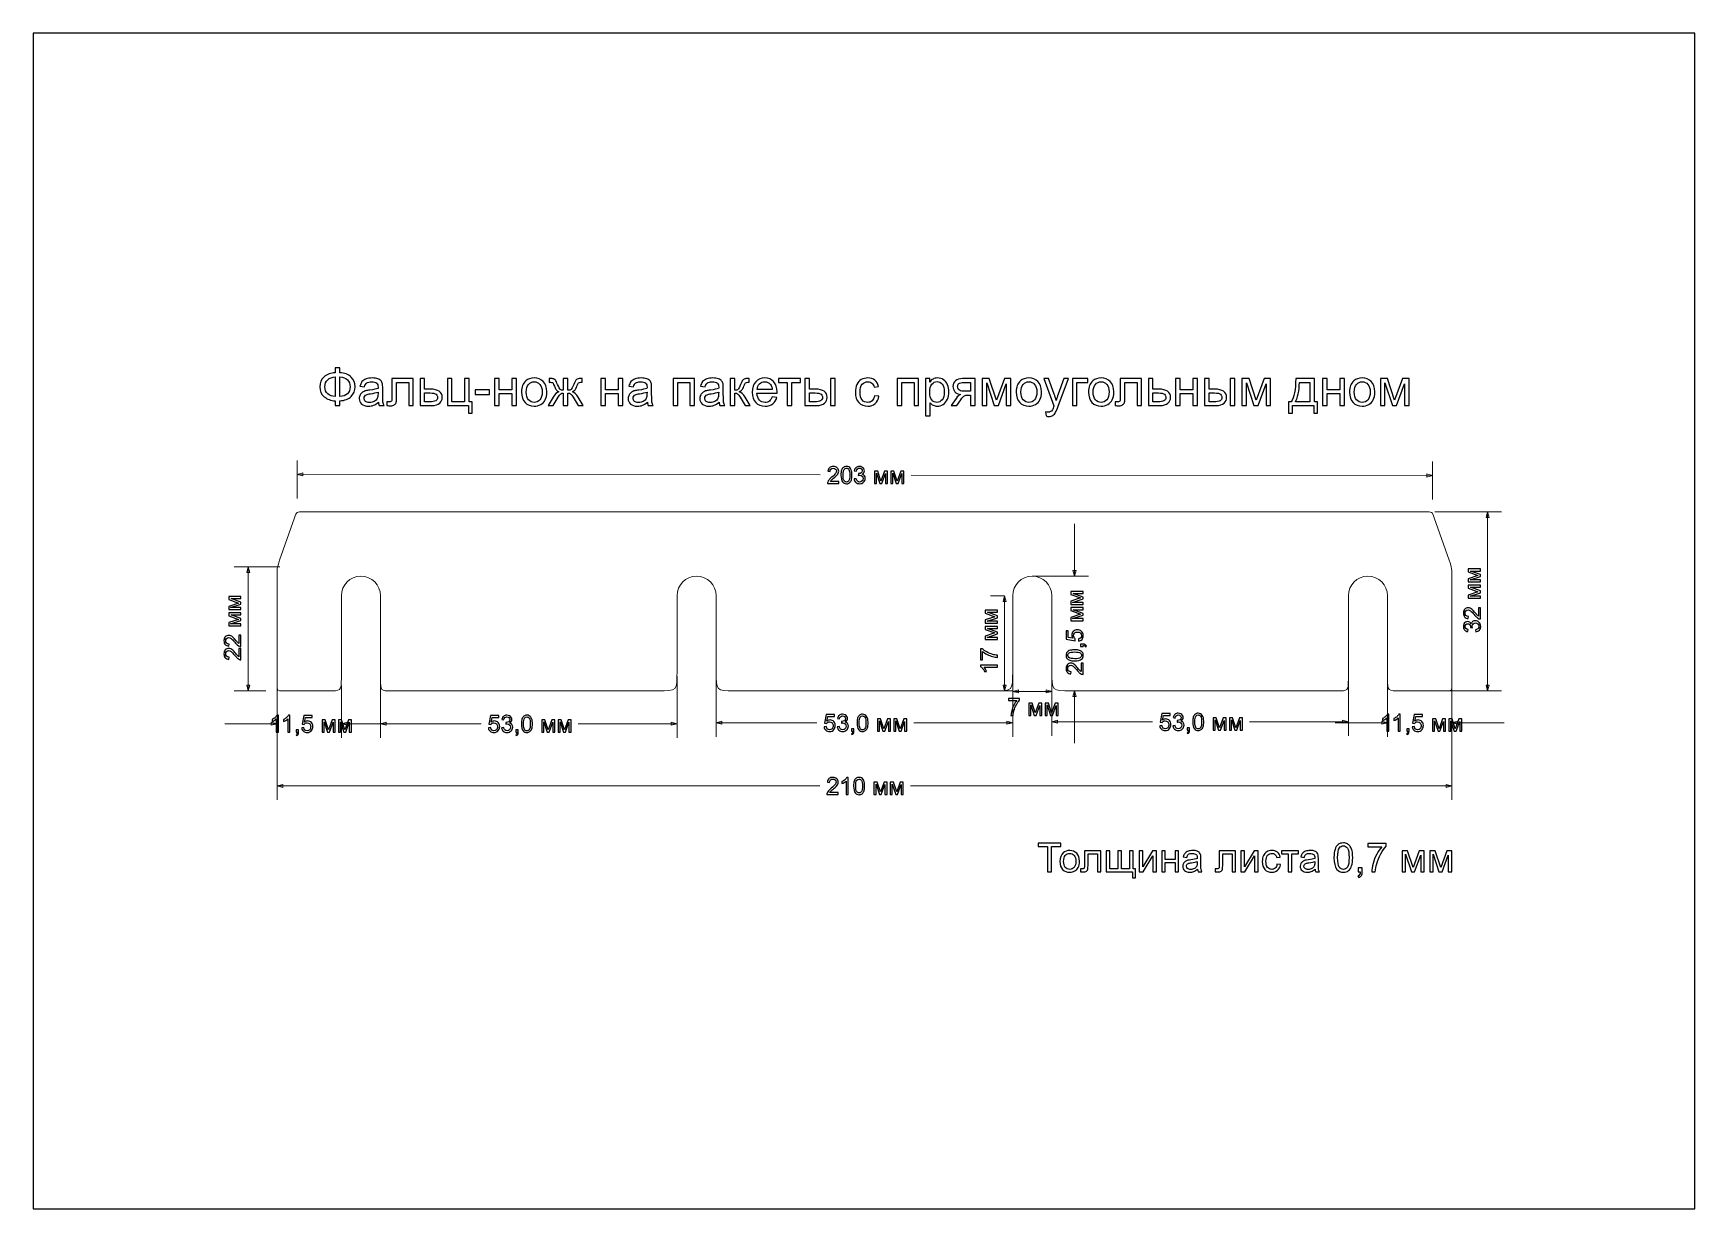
# Model space of a CAD drawing. Header units: centimetres. Extents: x -14.8 to 14.8, y -10.5 to 10.5.
import ezdxf

# ---------------------------------------------------------------- set-up
doc = ezdxf.new("R2010")
doc.units = ezdxf.units.CM
doc.header["$MEASUREMENT"] = 0
doc.layers.add('layer 1', color=7, linetype='Continuous')

msp = doc.modelspace()

# ---------------------------------------------------------------- linework, layer by layer
at = {"layer": 'layer 1', "color": 250}
msp.add_lwpolyline([(-14.85, -10.5), (14.85, -10.5), (14.85, 10.5), (-14.85, 10.5), (-14.85, -10.5)], close=True, dxfattribs=at)
for points, knots in [([(-9.45192, 4.43568), (-9.45192, 4.43568), (-9.45192, 4.52043), (-9.45192, 4.52043), (-9.45192, 4.52043), (-9.45192, 4.52043), (-9.36904, 4.52043), (-9.36904, 4.52043), (-9.36904, 4.52043), (-9.36904, 4.52043), (-9.36904, 4.43568), (-9.36904, 4.43568), (-9.36904, 4.43568), (-9.28414, 4.43118), (-9.2171, 4.40557), (-9.16805, 4.35886), (-9.16805, 4.35886), (-9.11885, 4.31214), (-9.09433, 4.25425), (-9.09433, 4.18502), (-9.09433, 4.18502), (-9.09433, 4.1172), (-9.11807, 4.05962), (-9.16572, 4.01212), (-9.16572, 4.01212), (-9.21337, 3.96479), (-9.28104, 3.93856), (-9.36904, 3.93374), (-9.36904, 3.93374), (-9.36904, 3.93374), (-9.36904, 3.84807), (-9.36904, 3.84807), (-9.36904, 3.84807), (-9.36904, 3.84807), (-9.45192, 3.84807), (-9.45192, 3.84807), (-9.45192, 3.84807), (-9.45192, 3.84807), (-9.45192, 3.93374), (-9.45192, 3.93374), (-9.45192, 3.93374), (-9.53077, 3.93685), (-9.59642, 3.96091), (-9.64888, 4.00607), (-9.64888, 4.00607), (-9.70134, 4.05108), (-9.72757, 4.11083), (-9.72757, 4.18502), (-9.72757, 4.18502), (-9.72757, 4.25937), (-9.70134, 4.31897), (-9.64904, 4.36367), (-9.64904, 4.36367), (-9.59673, 4.40837), (-9.53108, 4.43227), (-9.45192, 4.43568)], [0, 0, 0, 0, 0.06666667, 0.06666667, 0.06666667, 0.06666667, 0.13333333, 0.13333333, 0.13333333, 0.13333333, 0.2, 0.2, 0.2, 0.2, 0.26666667, 0.26666667, 0.26666667, 0.26666667, 0.33333333, 0.33333333, 0.33333333, 0.33333333, 0.4, 0.4, 0.4, 0.4, 0.46666667, 0.46666667, 0.46666667, 0.46666667, 0.53333333, 0.53333333, 0.53333333, 0.53333333, 0.6, 0.6, 0.6, 0.6, 0.66666667, 0.66666667, 0.66666667, 0.66666667, 0.73333333, 0.73333333, 0.73333333, 0.73333333, 0.8, 0.8, 0.8, 0.8, 0.86666667, 0.86666667, 0.86666667, 0.86666667, 1, 1, 1, 1]), ([(-9.45192, 4.35932), (-9.50687, 4.35684), (-9.55126, 4.3407), (-9.58525, 4.31059), (-9.58525, 4.31059), (-9.61924, 4.28048), (-9.63631, 4.23857), (-9.63631, 4.18471), (-9.63631, 4.18471), (-9.63631, 4.13148), (-9.61955, 4.08973), (-9.58602, 4.05931), (-9.58602, 4.05931), (-9.5525, 4.02889), (-9.5078, 4.01259), (-9.45192, 4.01011), (-9.45192, 4.01011), (-9.45192, 4.01011), (-9.45192, 4.35932), (-9.45192, 4.35932)], [0, 0, 0, 0, 0.16666667, 0.16666667, 0.16666667, 0.16666667, 0.33333333, 0.33333333, 0.33333333, 0.33333333, 0.5, 0.5, 0.5, 0.5, 0.66666667, 0.66666667, 0.66666667, 0.66666667, 1, 1, 1, 1]), ([(-9.36904, 4.36025), (-9.36904, 4.36025), (-9.36904, 4.00917), (-9.36904, 4.00917), (-9.36904, 4.00917), (-9.31208, 4.01197), (-9.26738, 4.02858), (-9.23463, 4.059), (-9.23463, 4.059), (-9.20189, 4.08942), (-9.18559, 4.13132), (-9.18559, 4.18471), (-9.18559, 4.18471), (-9.18559, 4.23717), (-9.20158, 4.27861), (-9.2337, 4.30934), (-9.2337, 4.30934), (-9.26583, 4.33992), (-9.31084, 4.35684), (-9.36904, 4.36025)], [0, 0, 0, 0, 0.16666667, 0.16666667, 0.16666667, 0.16666667, 0.33333333, 0.33333333, 0.33333333, 0.33333333, 0.5, 0.5, 0.5, 0.5, 0.66666667, 0.66666667, 0.66666667, 0.66666667, 1, 1, 1, 1]), ([(-8.67962, 3.9086), (-8.71004, 3.88268), (-8.73937, 3.86452), (-8.76746, 3.85381), (-8.76746, 3.85381), (-8.79556, 3.8431), (-8.82567, 3.83783), (-8.85795, 3.83783), (-8.85795, 3.83783), (-8.91103, 3.83783), (-8.95185, 3.85071), (-8.98041, 3.87663), (-8.98041, 3.87663), (-9.00897, 3.90239), (-9.02325, 3.93545), (-9.02325, 3.97565), (-9.02325, 3.97565), (-9.02325, 3.99924), (-9.01781, 4.02082), (-9.0071, 4.04037), (-9.0071, 4.04037), (-8.99624, 4.05993), (-8.98212, 4.07545), (-8.96473, 4.08724), (-8.96473, 4.08724), (-8.94719, 4.09904), (-8.92764, 4.10804), (-8.90575, 4.11409), (-8.90575, 4.11409), (-8.88961, 4.11828), (-8.86524, 4.12232), (-8.83281, 4.12636), (-8.83281, 4.12636), (-8.76669, 4.13412), (-8.7178, 4.14358), (-8.6866, 4.15445), (-8.6866, 4.15445), (-8.68629, 4.16562), (-8.68614, 4.17276), (-8.68614, 4.17571), (-8.68614, 4.17571), (-8.68614, 4.20893), (-8.6939, 4.23236), (-8.70942, 4.24602), (-8.70942, 4.24602), (-8.73037, 4.26449), (-8.76157, 4.27365), (-8.80285, 4.27365), (-8.80285, 4.27365), (-8.8415, 4.27365), (-8.87006, 4.26682), (-8.88837, 4.25331), (-8.88837, 4.25331), (-8.90684, 4.23981), (-8.92034, 4.21591), (-8.92919, 4.18145), (-8.92919, 4.18145), (-8.92919, 4.18145), (-9.00928, 4.19263), (-9.00928, 4.19263), (-9.00928, 4.19263), (-9.00198, 4.22693), (-8.99003, 4.25471), (-8.97327, 4.27582), (-8.97327, 4.27582), (-8.95651, 4.29693), (-8.93229, 4.31307), (-8.90063, 4.32455), (-8.90063, 4.32455), (-8.86913, 4.33588), (-8.83234, 4.34163), (-8.79075, 4.34163), (-8.79075, 4.34163), (-8.74946, 4.34163), (-8.71578, 4.33682), (-8.68986, 4.32704), (-8.68986, 4.32704), (-8.6641, 4.31726), (-8.64501, 4.30515), (-8.6329, 4.29041), (-8.6329, 4.29041), (-8.62079, 4.27566), (-8.61226, 4.25704), (-8.60729, 4.23453), (-8.60729, 4.23453), (-8.60465, 4.22057), (-8.60326, 4.19542), (-8.60326, 4.15926), (-8.60326, 4.15926), (-8.60326, 4.15926), (-8.60326, 4.05061), (-8.60326, 4.05061), (-8.60326, 4.05061), (-8.60326, 3.97472), (-8.60155, 3.92676), (-8.59813, 3.90643), (-8.59813, 3.90643), (-8.59487, 3.8861), (-8.58805, 3.86669), (-8.57811, 3.84807), (-8.57811, 3.84807), (-8.57811, 3.84807), (-8.66379, 3.84807), (-8.66379, 3.84807), (-8.66379, 3.84807), (-8.67201, 3.8653), (-8.67729, 3.88547), (-8.67962, 3.9086)], [0, 0, 0, 0, 0.03571429, 0.03571429, 0.03571429, 0.03571429, 0.07142857, 0.07142857, 0.07142857, 0.07142857, 0.10714286, 0.10714286, 0.10714286, 0.10714286, 0.14285714, 0.14285714, 0.14285714, 0.14285714, 0.17857143, 0.17857143, 0.17857143, 0.17857143, 0.21428571, 0.21428571, 0.21428571, 0.21428571, 0.25, 0.25, 0.25, 0.25, 0.28571429, 0.28571429, 0.28571429, 0.28571429, 0.32142857, 0.32142857, 0.32142857, 0.32142857, 0.35714286, 0.35714286, 0.35714286, 0.35714286, 0.39285714, 0.39285714, 0.39285714, 0.39285714, 0.42857143, 0.42857143, 0.42857143, 0.42857143, 0.46428571, 0.46428571, 0.46428571, 0.46428571, 0.5, 0.5, 0.5, 0.5, 0.53571429, 0.53571429, 0.53571429, 0.53571429, 0.57142857, 0.57142857, 0.57142857, 0.57142857, 0.60714286, 0.60714286, 0.60714286, 0.60714286, 0.64285714, 0.64285714, 0.64285714, 0.64285714, 0.67857143, 0.67857143, 0.67857143, 0.67857143, 0.71428571, 0.71428571, 0.71428571, 0.71428571, 0.75, 0.75, 0.75, 0.75, 0.78571429, 0.78571429, 0.78571429, 0.78571429, 0.82142857, 0.82142857, 0.82142857, 0.82142857, 0.85714286, 0.85714286, 0.85714286, 0.85714286, 0.89285714, 0.89285714, 0.89285714, 0.89285714, 0.92857143, 0.92857143, 0.92857143, 0.92857143, 1, 1, 1, 1]), ([(-8.43734, 4.33138), (-8.43734, 4.33138), (-8.05647, 4.33138), (-8.05647, 4.33138), (-8.05647, 4.33138), (-8.05647, 4.33138), (-8.05647, 3.84854), (-8.05647, 3.84854), (-8.05647, 3.84854), (-8.05647, 3.84854), (-8.13842, 3.84854), (-8.13842, 3.84854), (-8.13842, 3.84854), (-8.13842, 3.84854), (-8.13842, 4.2634), (-8.13842, 4.2634), (-8.13842, 4.2634), (-8.13842, 4.2634), (-8.3554, 4.2634), (-8.3554, 4.2634), (-8.3554, 4.2634), (-8.3554, 4.2634), (-8.3554, 4.02299), (-8.3554, 4.02299), (-8.3554, 4.02299), (-8.3554, 3.96696), (-8.35726, 3.93002), (-8.36083, 3.91202), (-8.36083, 3.91202), (-8.36455, 3.89417), (-8.37449, 3.87865), (-8.39078, 3.8653), (-8.39078, 3.8653), (-8.40723, 3.85195), (-8.43083, 3.84528), (-8.46171, 3.84528), (-8.46171, 3.84528), (-8.4808, 3.84528), (-8.50284, 3.84652), (-8.52768, 3.84885), (-8.52768, 3.84885), (-8.52768, 3.84885), (-8.52768, 3.91698), (-8.52768, 3.91698), (-8.52768, 3.91698), (-8.52768, 3.91698), (-8.49182, 3.91698), (-8.49182, 3.91698), (-8.49182, 3.91698), (-8.4749, 3.91698), (-8.4628, 3.91869), (-8.4555, 3.92226), (-8.4555, 3.92226), (-8.44821, 3.92567), (-8.4434, 3.93126), (-8.44091, 3.93887), (-8.44091, 3.93887), (-8.43859, 3.94647), (-8.43734, 3.97115), (-8.43734, 4.0129), (-8.43734, 4.0129), (-8.43734, 4.0129), (-8.43734, 4.33138), (-8.43734, 4.33138)], [0, 0, 0, 0, 0.05882353, 0.05882353, 0.05882353, 0.05882353, 0.11764706, 0.11764706, 0.11764706, 0.11764706, 0.17647059, 0.17647059, 0.17647059, 0.17647059, 0.23529412, 0.23529412, 0.23529412, 0.23529412, 0.29411765, 0.29411765, 0.29411765, 0.29411765, 0.35294118, 0.35294118, 0.35294118, 0.35294118, 0.41176471, 0.41176471, 0.41176471, 0.41176471, 0.47058824, 0.47058824, 0.47058824, 0.47058824, 0.52941176, 0.52941176, 0.52941176, 0.52941176, 0.58823529, 0.58823529, 0.58823529, 0.58823529, 0.64705882, 0.64705882, 0.64705882, 0.64705882, 0.70588235, 0.70588235, 0.70588235, 0.70588235, 0.76470588, 0.76470588, 0.76470588, 0.76470588, 0.82352941, 0.82352941, 0.82352941, 0.82352941, 0.88235294, 0.88235294, 0.88235294, 0.88235294, 1, 1, 1, 1]), ([(-7.93587, 4.33138), (-7.93587, 4.33138), (-7.85392, 4.33138), (-7.85392, 4.33138), (-7.85392, 4.33138), (-7.85392, 4.33138), (-7.85392, 4.14234), (-7.85392, 4.14234), (-7.85392, 4.14234), (-7.85392, 4.14234), (-7.75024, 4.14234), (-7.75024, 4.14234), (-7.75024, 4.14234), (-7.68257, 4.14234), (-7.63058, 4.1293), (-7.59395, 4.10307), (-7.59395, 4.10307), (-7.55748, 4.07684), (-7.53916, 4.04068), (-7.53916, 3.99459), (-7.53916, 3.99459), (-7.53916, 3.95423), (-7.55437, 3.91978), (-7.58495, 3.89106), (-7.58495, 3.89106), (-7.61537, 3.86235), (-7.6641, 3.84807), (-7.73115, 3.84807), (-7.73115, 3.84807), (-7.73115, 3.84807), (-7.93587, 3.84807), (-7.93587, 3.84807), (-7.93587, 3.84807), (-7.93587, 3.84807), (-7.93587, 4.33138), (-7.93587, 4.33138)], [0, 0, 0, 0, 0.1, 0.1, 0.1, 0.1, 0.2, 0.2, 0.2, 0.2, 0.3, 0.3, 0.3, 0.3, 0.4, 0.4, 0.4, 0.4, 0.5, 0.5, 0.5, 0.5, 0.6, 0.6, 0.6, 0.6, 0.7, 0.7, 0.7, 0.7, 0.8, 0.8, 0.8, 0.8, 1, 1, 1, 1]), ([(-7.4479, 4.33138), (-7.4479, 4.33138), (-7.36595, 4.33138), (-7.36595, 4.33138), (-7.36595, 4.33138), (-7.36595, 4.33138), (-7.36595, 3.91512), (-7.36595, 3.91512), (-7.36595, 3.91512), (-7.36595, 3.91512), (-7.13873, 3.91512), (-7.13873, 3.91512), (-7.13873, 3.91512), (-7.13873, 3.91512), (-7.13873, 4.33138), (-7.13873, 4.33138), (-7.13873, 4.33138), (-7.13873, 4.33138), (-7.05678, 4.33138), (-7.05678, 4.33138), (-7.05678, 4.33138), (-7.05678, 4.33138), (-7.05678, 3.91512), (-7.05678, 3.91512), (-7.05678, 3.91512), (-7.05678, 3.91512), (-7.0037, 3.91512), (-7.0037, 3.91512), (-7.0037, 3.91512), (-7.0037, 3.91512), (-7.0037, 3.71118), (-7.0037, 3.71118), (-7.0037, 3.71118), (-7.0037, 3.71118), (-7.07074, 3.71118), (-7.07074, 3.71118), (-7.07074, 3.71118), (-7.07074, 3.71118), (-7.07074, 3.84807), (-7.07074, 3.84807), (-7.07074, 3.84807), (-7.07074, 3.84807), (-7.4479, 3.84807), (-7.4479, 3.84807), (-7.4479, 3.84807), (-7.4479, 3.84807), (-7.4479, 4.33138), (-7.4479, 4.33138)], [0, 0, 0, 0, 0.07692308, 0.07692308, 0.07692308, 0.07692308, 0.15384615, 0.15384615, 0.15384615, 0.15384615, 0.23076923, 0.23076923, 0.23076923, 0.23076923, 0.30769231, 0.30769231, 0.30769231, 0.30769231, 0.38461538, 0.38461538, 0.38461538, 0.38461538, 0.46153846, 0.46153846, 0.46153846, 0.46153846, 0.53846154, 0.53846154, 0.53846154, 0.53846154, 0.61538462, 0.61538462, 0.61538462, 0.61538462, 0.69230769, 0.69230769, 0.69230769, 0.69230769, 0.76923077, 0.76923077, 0.76923077, 0.76923077, 0.84615385, 0.84615385, 0.84615385, 0.84615385, 1, 1, 1, 1]), ([(-6.60528, 4.33138), (-6.60528, 4.33138), (-6.52333, 4.33138), (-6.52333, 4.33138), (-6.52333, 4.33138), (-6.52333, 4.33138), (-6.52333, 4.13024), (-6.52333, 4.13024), (-6.52333, 4.13024), (-6.52333, 4.13024), (-6.29611, 4.13024), (-6.29611, 4.13024), (-6.29611, 4.13024), (-6.29611, 4.13024), (-6.29611, 4.33138), (-6.29611, 4.33138), (-6.29611, 4.33138), (-6.29611, 4.33138), (-6.21416, 4.33138), (-6.21416, 4.33138), (-6.21416, 4.33138), (-6.21416, 4.33138), (-6.21416, 3.84807), (-6.21416, 3.84807), (-6.21416, 3.84807), (-6.21416, 3.84807), (-6.29611, 3.84807), (-6.29611, 3.84807), (-6.29611, 3.84807), (-6.29611, 3.84807), (-6.29611, 4.06226), (-6.29611, 4.06226), (-6.29611, 4.06226), (-6.29611, 4.06226), (-6.52333, 4.06226), (-6.52333, 4.06226), (-6.52333, 4.06226), (-6.52333, 4.06226), (-6.52333, 3.84807), (-6.52333, 3.84807), (-6.52333, 3.84807), (-6.52333, 3.84807), (-6.60528, 3.84807), (-6.60528, 3.84807), (-6.60528, 3.84807), (-6.60528, 3.84807), (-6.60528, 4.33138), (-6.60528, 4.33138)], [0, 0, 0, 0, 0.07692308, 0.07692308, 0.07692308, 0.07692308, 0.15384615, 0.15384615, 0.15384615, 0.15384615, 0.23076923, 0.23076923, 0.23076923, 0.23076923, 0.30769231, 0.30769231, 0.30769231, 0.30769231, 0.38461538, 0.38461538, 0.38461538, 0.38461538, 0.46153846, 0.46153846, 0.46153846, 0.46153846, 0.53846154, 0.53846154, 0.53846154, 0.53846154, 0.61538462, 0.61538462, 0.61538462, 0.61538462, 0.69230769, 0.69230769, 0.69230769, 0.69230769, 0.76923077, 0.76923077, 0.76923077, 0.76923077, 0.84615385, 0.84615385, 0.84615385, 0.84615385, 1, 1, 1, 1]), ([(-6.12181, 4.08973), (-6.12181, 4.17897), (-6.09698, 4.24509), (-6.04715, 4.28808), (-6.04715, 4.28808), (-6.00571, 4.32378), (-5.95496, 4.34163), (-5.89521, 4.34163), (-5.89521, 4.34163), (-5.82893, 4.34163), (-5.77461, 4.3199), (-5.7324, 4.27644), (-5.7324, 4.27644), (-5.69033, 4.23314), (-5.66923, 4.17307), (-5.66923, 4.09656), (-5.66923, 4.09656), (-5.66923, 4.03447), (-5.67854, 3.98574), (-5.69716, 3.9502), (-5.69716, 3.9502), (-5.71579, 3.91465), (-5.74295, 3.88703), (-5.77865, 3.86732), (-5.77865, 3.86732), (-5.81419, 3.8476), (-5.85315, 3.83783), (-5.89521, 3.83783), (-5.89521, 3.83783), (-5.96288, 3.83783), (-6.01751, 3.8594), (-6.05926, 3.9027), (-6.05926, 3.9027), (-6.10101, 3.94601), (-6.12181, 4.0084), (-6.12181, 4.08973)], [0, 0, 0, 0, 0.1, 0.1, 0.1, 0.1, 0.2, 0.2, 0.2, 0.2, 0.3, 0.3, 0.3, 0.3, 0.4, 0.4, 0.4, 0.4, 0.5, 0.5, 0.5, 0.5, 0.6, 0.6, 0.6, 0.6, 0.7, 0.7, 0.7, 0.7, 0.8, 0.8, 0.8, 0.8, 1, 1, 1, 1]), ([(-6.038, 4.08957), (-6.038, 4.0278), (-6.02449, 3.98155), (-5.99749, 3.95097), (-5.99749, 3.95097), (-5.97033, 3.92024), (-5.93634, 3.90488), (-5.89521, 3.90488), (-5.89521, 3.90488), (-5.85454, 3.90488), (-5.82071, 3.92024), (-5.79355, 3.95113), (-5.79355, 3.95113), (-5.76654, 3.98201), (-5.75304, 4.02904), (-5.75304, 4.09221), (-5.75304, 4.09221), (-5.75304, 4.15181), (-5.7667, 4.19697), (-5.79386, 4.22755), (-5.79386, 4.22755), (-5.82102, 4.25828), (-5.85485, 4.27365), (-5.89521, 4.27365), (-5.89521, 4.27365), (-5.93634, 4.27365), (-5.97033, 4.25844), (-5.99749, 4.22786), (-5.99749, 4.22786), (-6.02449, 4.19729), (-6.038, 4.15119), (-6.038, 4.08957)], [0, 0, 0, 0, 0.11111111, 0.11111111, 0.11111111, 0.11111111, 0.22222222, 0.22222222, 0.22222222, 0.22222222, 0.33333333, 0.33333333, 0.33333333, 0.33333333, 0.44444444, 0.44444444, 0.44444444, 0.44444444, 0.55555556, 0.55555556, 0.55555556, 0.55555556, 0.66666667, 0.66666667, 0.66666667, 0.66666667, 0.77777778, 0.77777778, 0.77777778, 0.77777778, 1, 1, 1, 1]), ([(-5.29115, 4.33138), (-5.29115, 4.33138), (-5.29115, 4.12279), (-5.29115, 4.12279), (-5.29115, 4.12279), (-5.26476, 4.12279), (-5.24614, 4.12775), (-5.23543, 4.13753), (-5.23543, 4.13753), (-5.22472, 4.14746), (-5.20935, 4.17649), (-5.18949, 4.22491), (-5.18949, 4.22491), (-5.17086, 4.27085), (-5.15395, 4.30003), (-5.13874, 4.31276), (-5.13874, 4.31276), (-5.12384, 4.32518), (-5.10024, 4.33138), (-5.06781, 4.33138), (-5.06781, 4.33138), (-5.06781, 4.33138), (-5.03785, 4.33138), (-5.03785, 4.33138), (-5.03785, 4.33138), (-5.03785, 4.33138), (-5.03785, 4.26387), (-5.03785, 4.26387), (-5.03785, 4.26387), (-5.03785, 4.26387), (-5.06005, 4.26433), (-5.06005, 4.26433), (-5.06005, 4.26433), (-5.08193, 4.26433), (-5.09574, 4.26107), (-5.1018, 4.25471), (-5.1018, 4.25471), (-5.10816, 4.24804), (-5.11794, 4.22817), (-5.13098, 4.19511), (-5.13098, 4.19511), (-5.14308, 4.16345), (-5.15426, 4.14172), (-5.1645, 4.12946), (-5.1645, 4.12946), (-5.17474, 4.11735), (-5.19089, 4.10633), (-5.21261, 4.09625), (-5.21261, 4.09625), (-5.17723, 4.08678), (-5.14277, 4.05403), (-5.10909, 3.99784), (-5.10909, 3.99784), (-5.10909, 3.99784), (-5.01923, 3.84807), (-5.01923, 3.84807), (-5.01923, 3.84807), (-5.01923, 3.84807), (-5.10925, 3.84807), (-5.10925, 3.84807), (-5.10925, 3.84807), (-5.10925, 3.84807), (-5.19678, 3.99769), (-5.19678, 3.99769), (-5.19678, 3.99769), (-5.21463, 4.02811), (-5.23031, 4.04798), (-5.2435, 4.05744), (-5.2435, 4.05744), (-5.25685, 4.06691), (-5.27268, 4.07157), (-5.29115, 4.07157), (-5.29115, 4.07157), (-5.29115, 4.07157), (-5.29115, 3.84807), (-5.29115, 3.84807), (-5.29115, 3.84807), (-5.29115, 3.84807), (-5.37496, 3.84807), (-5.37496, 3.84807), (-5.37496, 3.84807), (-5.37496, 3.84807), (-5.37496, 4.07157), (-5.37496, 4.07157), (-5.37496, 4.07157), (-5.39312, 4.07157), (-5.4088, 4.06691), (-5.42199, 4.0576), (-5.42199, 4.0576), (-5.43534, 4.04829), (-5.45086, 4.02826), (-5.46855, 3.99753), (-5.46855, 3.99753), (-5.46855, 3.99753), (-5.55686, 3.84807), (-5.55686, 3.84807), (-5.55686, 3.84807), (-5.55686, 3.84807), (-5.64688, 3.84807), (-5.64688, 3.84807), (-5.64688, 3.84807), (-5.64688, 3.84807), (-5.55733, 3.99784), (-5.55733, 3.99784), (-5.55733, 3.99784), (-5.52334, 4.05403), (-5.48857, 4.08678), (-5.45318, 4.09625), (-5.45318, 4.09625), (-5.4774, 4.10742), (-5.49447, 4.11968), (-5.50409, 4.13287), (-5.50409, 4.13287), (-5.51387, 4.14607), (-5.5283, 4.17757), (-5.54771, 4.2274), (-5.54771, 4.2274), (-5.55438, 4.24416), (-5.56152, 4.2544), (-5.56912, 4.25813), (-5.56912, 4.25813), (-5.57704, 4.26201), (-5.58868, 4.26387), (-5.6042, 4.26387), (-5.6042, 4.26387), (-5.60808, 4.26387), (-5.61615, 4.26371), (-5.62826, 4.2634), (-5.62826, 4.2634), (-5.62826, 4.2634), (-5.62826, 4.33138), (-5.62826, 4.33138), (-5.62826, 4.33138), (-5.62826, 4.33138), (-5.61693, 4.33138), (-5.61693, 4.33138), (-5.61693, 4.33138), (-5.58527, 4.33138), (-5.56307, 4.32952), (-5.55019, 4.32564), (-5.55019, 4.32564), (-5.53731, 4.32192), (-5.52582, 4.31385), (-5.51558, 4.30158), (-5.51558, 4.30158), (-5.50549, 4.28932), (-5.4923, 4.26387), (-5.47616, 4.22491), (-5.47616, 4.22491), (-5.45644, 4.17726), (-5.44123, 4.14839), (-5.43068, 4.13815), (-5.43068, 4.13815), (-5.42013, 4.12791), (-5.4015, 4.12279), (-5.37496, 4.12279), (-5.37496, 4.12279), (-5.37496, 4.12279), (-5.37496, 4.33138), (-5.37496, 4.33138), (-5.37496, 4.33138), (-5.37496, 4.33138), (-5.29115, 4.33138), (-5.29115, 4.33138)], [0, 0, 0, 0, 0.02380952, 0.02380952, 0.02380952, 0.02380952, 0.04761905, 0.04761905, 0.04761905, 0.04761905, 0.07142857, 0.07142857, 0.07142857, 0.07142857, 0.0952381, 0.0952381, 0.0952381, 0.0952381, 0.11904762, 0.11904762, 0.11904762, 0.11904762, 0.14285714, 0.14285714, 0.14285714, 0.14285714, 0.16666667, 0.16666667, 0.16666667, 0.16666667, 0.19047619, 0.19047619, 0.19047619, 0.19047619, 0.21428571, 0.21428571, 0.21428571, 0.21428571, 0.23809524, 0.23809524, 0.23809524, 0.23809524, 0.26190476, 0.26190476, 0.26190476, 0.26190476, 0.28571429, 0.28571429, 0.28571429, 0.28571429, 0.30952381, 0.30952381, 0.30952381, 0.30952381, 0.33333333, 0.33333333, 0.33333333, 0.33333333, 0.35714286, 0.35714286, 0.35714286, 0.35714286, 0.38095238, 0.38095238, 0.38095238, 0.38095238, 0.4047619, 0.4047619, 0.4047619, 0.4047619, 0.42857143, 0.42857143, 0.42857143, 0.42857143, 0.45238095, 0.45238095, 0.45238095, 0.45238095, 0.47619048, 0.47619048, 0.47619048, 0.47619048, 0.5, 0.5, 0.5, 0.5, 0.52380952, 0.52380952, 0.52380952, 0.52380952, 0.54761905, 0.54761905, 0.54761905, 0.54761905, 0.57142857, 0.57142857, 0.57142857, 0.57142857, 0.5952381, 0.5952381, 0.5952381, 0.5952381, 0.61904762, 0.61904762, 0.61904762, 0.61904762, 0.64285714, 0.64285714, 0.64285714, 0.64285714, 0.66666667, 0.66666667, 0.66666667, 0.66666667, 0.69047619, 0.69047619, 0.69047619, 0.69047619, 0.71428571, 0.71428571, 0.71428571, 0.71428571, 0.73809524, 0.73809524, 0.73809524, 0.73809524, 0.76190476, 0.76190476, 0.76190476, 0.76190476, 0.78571429, 0.78571429, 0.78571429, 0.78571429, 0.80952381, 0.80952381, 0.80952381, 0.80952381, 0.83333333, 0.83333333, 0.83333333, 0.83333333, 0.85714286, 0.85714286, 0.85714286, 0.85714286, 0.88095238, 0.88095238, 0.88095238, 0.88095238, 0.9047619, 0.9047619, 0.9047619, 0.9047619, 0.92857143, 0.92857143, 0.92857143, 0.92857143, 0.95238095, 0.95238095, 0.95238095, 0.95238095, 1, 1, 1, 1]), ([(-4.70183, 4.33138), (-4.70183, 4.33138), (-4.61988, 4.33138), (-4.61988, 4.33138), (-4.61988, 4.33138), (-4.61988, 4.33138), (-4.61988, 4.13024), (-4.61988, 4.13024), (-4.61988, 4.13024), (-4.61988, 4.13024), (-4.39266, 4.13024), (-4.39266, 4.13024), (-4.39266, 4.13024), (-4.39266, 4.13024), (-4.39266, 4.33138), (-4.39266, 4.33138), (-4.39266, 4.33138), (-4.39266, 4.33138), (-4.31071, 4.33138), (-4.31071, 4.33138), (-4.31071, 4.33138), (-4.31071, 4.33138), (-4.31071, 3.84807), (-4.31071, 3.84807), (-4.31071, 3.84807), (-4.31071, 3.84807), (-4.39266, 3.84807), (-4.39266, 3.84807), (-4.39266, 3.84807), (-4.39266, 3.84807), (-4.39266, 4.06226), (-4.39266, 4.06226), (-4.39266, 4.06226), (-4.39266, 4.06226), (-4.61988, 4.06226), (-4.61988, 4.06226), (-4.61988, 4.06226), (-4.61988, 4.06226), (-4.61988, 3.84807), (-4.61988, 3.84807), (-4.61988, 3.84807), (-4.61988, 3.84807), (-4.70183, 3.84807), (-4.70183, 3.84807), (-4.70183, 3.84807), (-4.70183, 3.84807), (-4.70183, 4.33138), (-4.70183, 4.33138)], [0, 0, 0, 0, 0.07692308, 0.07692308, 0.07692308, 0.07692308, 0.15384615, 0.15384615, 0.15384615, 0.15384615, 0.23076923, 0.23076923, 0.23076923, 0.23076923, 0.30769231, 0.30769231, 0.30769231, 0.30769231, 0.38461538, 0.38461538, 0.38461538, 0.38461538, 0.46153846, 0.46153846, 0.46153846, 0.46153846, 0.53846154, 0.53846154, 0.53846154, 0.53846154, 0.61538462, 0.61538462, 0.61538462, 0.61538462, 0.69230769, 0.69230769, 0.69230769, 0.69230769, 0.76923077, 0.76923077, 0.76923077, 0.76923077, 0.84615385, 0.84615385, 0.84615385, 0.84615385, 1, 1, 1, 1]), ([(-3.87194, 3.9086), (-3.90236, 3.88268), (-3.93169, 3.86452), (-3.95978, 3.85381), (-3.95978, 3.85381), (-3.98788, 3.8431), (-4.01799, 3.83783), (-4.05027, 3.83783), (-4.05027, 3.83783), (-4.10335, 3.83783), (-4.14417, 3.85071), (-4.17273, 3.87663), (-4.17273, 3.87663), (-4.20129, 3.90239), (-4.21557, 3.93545), (-4.21557, 3.97565), (-4.21557, 3.97565), (-4.21557, 3.99924), (-4.21013, 4.02082), (-4.19942, 4.04037), (-4.19942, 4.04037), (-4.18856, 4.05993), (-4.17444, 4.07545), (-4.15705, 4.08724), (-4.15705, 4.08724), (-4.13951, 4.09904), (-4.11996, 4.10804), (-4.09807, 4.11409), (-4.09807, 4.11409), (-4.08193, 4.11828), (-4.05756, 4.12232), (-4.02513, 4.12636), (-4.02513, 4.12636), (-3.95901, 4.13412), (-3.91012, 4.14358), (-3.87892, 4.15445), (-3.87892, 4.15445), (-3.87861, 4.16562), (-3.87846, 4.17276), (-3.87846, 4.17571), (-3.87846, 4.17571), (-3.87846, 4.20893), (-3.88622, 4.23236), (-3.90174, 4.24602), (-3.90174, 4.24602), (-3.92269, 4.26449), (-3.95389, 4.27365), (-3.99517, 4.27365), (-3.99517, 4.27365), (-4.03382, 4.27365), (-4.06238, 4.26682), (-4.08069, 4.25331), (-4.08069, 4.25331), (-4.09916, 4.23981), (-4.11266, 4.21591), (-4.12151, 4.18145), (-4.12151, 4.18145), (-4.12151, 4.18145), (-4.2016, 4.19263), (-4.2016, 4.19263), (-4.2016, 4.19263), (-4.1943, 4.22693), (-4.18235, 4.25471), (-4.16559, 4.27582), (-4.16559, 4.27582), (-4.14883, 4.29693), (-4.12461, 4.31307), (-4.09295, 4.32455), (-4.09295, 4.32455), (-4.06145, 4.33588), (-4.02466, 4.34163), (-3.98307, 4.34163), (-3.98307, 4.34163), (-3.94178, 4.34163), (-3.9081, 4.33682), (-3.88218, 4.32704), (-3.88218, 4.32704), (-3.85642, 4.31726), (-3.83733, 4.30515), (-3.82522, 4.29041), (-3.82522, 4.29041), (-3.81311, 4.27566), (-3.80458, 4.25704), (-3.79961, 4.23453), (-3.79961, 4.23453), (-3.79697, 4.22057), (-3.79558, 4.19542), (-3.79558, 4.15926), (-3.79558, 4.15926), (-3.79558, 4.15926), (-3.79558, 4.05061), (-3.79558, 4.05061), (-3.79558, 4.05061), (-3.79558, 3.97472), (-3.79387, 3.92676), (-3.79045, 3.90643), (-3.79045, 3.90643), (-3.78719, 3.8861), (-3.78037, 3.86669), (-3.77043, 3.84807), (-3.77043, 3.84807), (-3.77043, 3.84807), (-3.85611, 3.84807), (-3.85611, 3.84807), (-3.85611, 3.84807), (-3.86433, 3.8653), (-3.86961, 3.88547), (-3.87194, 3.9086)], [0, 0, 0, 0, 0.03571429, 0.03571429, 0.03571429, 0.03571429, 0.07142857, 0.07142857, 0.07142857, 0.07142857, 0.10714286, 0.10714286, 0.10714286, 0.10714286, 0.14285714, 0.14285714, 0.14285714, 0.14285714, 0.17857143, 0.17857143, 0.17857143, 0.17857143, 0.21428571, 0.21428571, 0.21428571, 0.21428571, 0.25, 0.25, 0.25, 0.25, 0.28571429, 0.28571429, 0.28571429, 0.28571429, 0.32142857, 0.32142857, 0.32142857, 0.32142857, 0.35714286, 0.35714286, 0.35714286, 0.35714286, 0.39285714, 0.39285714, 0.39285714, 0.39285714, 0.42857143, 0.42857143, 0.42857143, 0.42857143, 0.46428571, 0.46428571, 0.46428571, 0.46428571, 0.5, 0.5, 0.5, 0.5, 0.53571429, 0.53571429, 0.53571429, 0.53571429, 0.57142857, 0.57142857, 0.57142857, 0.57142857, 0.60714286, 0.60714286, 0.60714286, 0.60714286, 0.64285714, 0.64285714, 0.64285714, 0.64285714, 0.67857143, 0.67857143, 0.67857143, 0.67857143, 0.71428571, 0.71428571, 0.71428571, 0.71428571, 0.75, 0.75, 0.75, 0.75, 0.78571429, 0.78571429, 0.78571429, 0.78571429, 0.82142857, 0.82142857, 0.82142857, 0.82142857, 0.85714286, 0.85714286, 0.85714286, 0.85714286, 0.89285714, 0.89285714, 0.89285714, 0.89285714, 0.92857143, 0.92857143, 0.92857143, 0.92857143, 1, 1, 1, 1]), ([(-3.41098, 4.33138), (-3.41098, 4.33138), (-3.02917, 4.33138), (-3.02917, 4.33138), (-3.02917, 4.33138), (-3.02917, 4.33138), (-3.02917, 3.84807), (-3.02917, 3.84807), (-3.02917, 3.84807), (-3.02917, 3.84807), (-3.11112, 3.84807), (-3.11112, 3.84807), (-3.11112, 3.84807), (-3.11112, 3.84807), (-3.11112, 4.2634), (-3.11112, 4.2634), (-3.11112, 4.2634), (-3.11112, 4.2634), (-3.32903, 4.2634), (-3.32903, 4.2634), (-3.32903, 4.2634), (-3.32903, 4.2634), (-3.32903, 3.84807), (-3.32903, 3.84807), (-3.32903, 3.84807), (-3.32903, 3.84807), (-3.41098, 3.84807), (-3.41098, 3.84807), (-3.41098, 3.84807), (-3.41098, 3.84807), (-3.41098, 4.33138), (-3.41098, 4.33138)], [0, 0, 0, 0, 0.11111111, 0.11111111, 0.11111111, 0.11111111, 0.22222222, 0.22222222, 0.22222222, 0.22222222, 0.33333333, 0.33333333, 0.33333333, 0.33333333, 0.44444444, 0.44444444, 0.44444444, 0.44444444, 0.55555556, 0.55555556, 0.55555556, 0.55555556, 0.66666667, 0.66666667, 0.66666667, 0.66666667, 0.77777778, 0.77777778, 0.77777778, 0.77777778, 1, 1, 1, 1]), ([(-2.59102, 3.9086), (-2.62144, 3.88268), (-2.65077, 3.86452), (-2.67886, 3.85381), (-2.67886, 3.85381), (-2.70696, 3.8431), (-2.73707, 3.83783), (-2.76935, 3.83783), (-2.76935, 3.83783), (-2.82243, 3.83783), (-2.86325, 3.85071), (-2.89181, 3.87663), (-2.89181, 3.87663), (-2.92037, 3.90239), (-2.93465, 3.93545), (-2.93465, 3.97565), (-2.93465, 3.97565), (-2.93465, 3.99924), (-2.92921, 4.02082), (-2.9185, 4.04037), (-2.9185, 4.04037), (-2.90764, 4.05993), (-2.89352, 4.07545), (-2.87613, 4.08724), (-2.87613, 4.08724), (-2.85859, 4.09904), (-2.83904, 4.10804), (-2.81715, 4.11409), (-2.81715, 4.11409), (-2.80101, 4.11828), (-2.77664, 4.12232), (-2.74421, 4.12636), (-2.74421, 4.12636), (-2.67809, 4.13412), (-2.6292, 4.14358), (-2.598, 4.15445), (-2.598, 4.15445), (-2.59769, 4.16562), (-2.59754, 4.17276), (-2.59754, 4.17571), (-2.59754, 4.17571), (-2.59754, 4.20893), (-2.6053, 4.23236), (-2.62082, 4.24602), (-2.62082, 4.24602), (-2.64177, 4.26449), (-2.67297, 4.27365), (-2.71425, 4.27365), (-2.71425, 4.27365), (-2.7529, 4.27365), (-2.78146, 4.26682), (-2.79977, 4.25331), (-2.79977, 4.25331), (-2.81824, 4.23981), (-2.83174, 4.21591), (-2.84059, 4.18145), (-2.84059, 4.18145), (-2.84059, 4.18145), (-2.92068, 4.19263), (-2.92068, 4.19263), (-2.92068, 4.19263), (-2.91338, 4.22693), (-2.90143, 4.25471), (-2.88467, 4.27582), (-2.88467, 4.27582), (-2.86791, 4.29693), (-2.84369, 4.31307), (-2.81203, 4.32455), (-2.81203, 4.32455), (-2.78053, 4.33588), (-2.74374, 4.34163), (-2.70215, 4.34163), (-2.70215, 4.34163), (-2.66086, 4.34163), (-2.62718, 4.33682), (-2.60126, 4.32704), (-2.60126, 4.32704), (-2.5755, 4.31726), (-2.55641, 4.30515), (-2.5443, 4.29041), (-2.5443, 4.29041), (-2.53219, 4.27566), (-2.52366, 4.25704), (-2.51869, 4.23453), (-2.51869, 4.23453), (-2.51605, 4.22057), (-2.51466, 4.19542), (-2.51466, 4.15926), (-2.51466, 4.15926), (-2.51466, 4.15926), (-2.51466, 4.05061), (-2.51466, 4.05061), (-2.51466, 4.05061), (-2.51466, 3.97472), (-2.51295, 3.92676), (-2.50953, 3.90643), (-2.50953, 3.90643), (-2.50627, 3.8861), (-2.49945, 3.86669), (-2.48951, 3.84807), (-2.48951, 3.84807), (-2.48951, 3.84807), (-2.57519, 3.84807), (-2.57519, 3.84807), (-2.57519, 3.84807), (-2.58341, 3.8653), (-2.58869, 3.88547), (-2.59102, 3.9086)], [0, 0, 0, 0, 0.03571429, 0.03571429, 0.03571429, 0.03571429, 0.07142857, 0.07142857, 0.07142857, 0.07142857, 0.10714286, 0.10714286, 0.10714286, 0.10714286, 0.14285714, 0.14285714, 0.14285714, 0.14285714, 0.17857143, 0.17857143, 0.17857143, 0.17857143, 0.21428571, 0.21428571, 0.21428571, 0.21428571, 0.25, 0.25, 0.25, 0.25, 0.28571429, 0.28571429, 0.28571429, 0.28571429, 0.32142857, 0.32142857, 0.32142857, 0.32142857, 0.35714286, 0.35714286, 0.35714286, 0.35714286, 0.39285714, 0.39285714, 0.39285714, 0.39285714, 0.42857143, 0.42857143, 0.42857143, 0.42857143, 0.46428571, 0.46428571, 0.46428571, 0.46428571, 0.5, 0.5, 0.5, 0.5, 0.53571429, 0.53571429, 0.53571429, 0.53571429, 0.57142857, 0.57142857, 0.57142857, 0.57142857, 0.60714286, 0.60714286, 0.60714286, 0.60714286, 0.64285714, 0.64285714, 0.64285714, 0.64285714, 0.67857143, 0.67857143, 0.67857143, 0.67857143, 0.71428571, 0.71428571, 0.71428571, 0.71428571, 0.75, 0.75, 0.75, 0.75, 0.78571429, 0.78571429, 0.78571429, 0.78571429, 0.82142857, 0.82142857, 0.82142857, 0.82142857, 0.85714286, 0.85714286, 0.85714286, 0.85714286, 0.89285714, 0.89285714, 0.89285714, 0.89285714, 0.92857143, 0.92857143, 0.92857143, 0.92857143, 1, 1, 1, 1]), ([(-2.38972, 4.33138), (-2.38972, 4.33138), (-2.30777, 4.33138), (-2.30777, 4.33138), (-2.30777, 4.33138), (-2.30777, 4.33138), (-2.30777, 4.12279), (-2.30777, 4.12279), (-2.30777, 4.12279), (-2.2817, 4.12279), (-2.26338, 4.12775), (-2.25283, 4.13784), (-2.25283, 4.13784), (-2.24243, 4.14777), (-2.22706, 4.1768), (-2.20658, 4.22507), (-2.20658, 4.22507), (-2.19043, 4.26325), (-2.1774, 4.28839), (-2.16746, 4.3005), (-2.16746, 4.3005), (-2.15738, 4.3126), (-2.14589, 4.32083), (-2.13285, 4.32502), (-2.13285, 4.32502), (-2.11966, 4.32921), (-2.09871, 4.33138), (-2.06999, 4.33138), (-2.06999, 4.33138), (-2.06999, 4.33138), (-2.05354, 4.33138), (-2.05354, 4.33138), (-2.05354, 4.33138), (-2.05354, 4.33138), (-2.05354, 4.26387), (-2.05354, 4.26387), (-2.05354, 4.26387), (-2.05354, 4.26387), (-2.07636, 4.26433), (-2.07636, 4.26433), (-2.07636, 4.26433), (-2.09793, 4.26433), (-2.11174, 4.26107), (-2.1178, 4.25471), (-2.1178, 4.25471), (-2.12416, 4.24804), (-2.13394, 4.22817), (-2.14698, 4.19511), (-2.14698, 4.19511), (-2.15939, 4.16345), (-2.17072, 4.14157), (-2.18112, 4.12946), (-2.18112, 4.12946), (-2.19137, 4.11735), (-2.20735, 4.10633), (-2.22893, 4.09625), (-2.22893, 4.09625), (-2.19369, 4.08678), (-2.15893, 4.05403), (-2.12478, 3.99784), (-2.12478, 3.99784), (-2.12478, 3.99784), (-2.03492, 3.84807), (-2.03492, 3.84807), (-2.03492, 3.84807), (-2.03492, 3.84807), (-2.12494, 3.84807), (-2.12494, 3.84807), (-2.12494, 3.84807), (-2.12494, 3.84807), (-2.21356, 3.99738), (-2.21356, 3.99738), (-2.21356, 3.99738), (-2.23141, 4.02764), (-2.24693, 4.04751), (-2.26012, 4.05713), (-2.26012, 4.05713), (-2.27347, 4.06676), (-2.2893, 4.07157), (-2.30777, 4.07157), (-2.30777, 4.07157), (-2.30777, 4.07157), (-2.30777, 3.84807), (-2.30777, 3.84807), (-2.30777, 3.84807), (-2.30777, 3.84807), (-2.38972, 3.84807), (-2.38972, 3.84807), (-2.38972, 3.84807), (-2.38972, 3.84807), (-2.38972, 4.33138), (-2.38972, 4.33138)], [0, 0, 0, 0, 0.04166667, 0.04166667, 0.04166667, 0.04166667, 0.08333333, 0.08333333, 0.08333333, 0.08333333, 0.125, 0.125, 0.125, 0.125, 0.16666667, 0.16666667, 0.16666667, 0.16666667, 0.20833333, 0.20833333, 0.20833333, 0.20833333, 0.25, 0.25, 0.25, 0.25, 0.29166667, 0.29166667, 0.29166667, 0.29166667, 0.33333333, 0.33333333, 0.33333333, 0.33333333, 0.375, 0.375, 0.375, 0.375, 0.41666667, 0.41666667, 0.41666667, 0.41666667, 0.45833333, 0.45833333, 0.45833333, 0.45833333, 0.5, 0.5, 0.5, 0.5, 0.54166667, 0.54166667, 0.54166667, 0.54166667, 0.58333333, 0.58333333, 0.58333333, 0.58333333, 0.625, 0.625, 0.625, 0.625, 0.66666667, 0.66666667, 0.66666667, 0.66666667, 0.70833333, 0.70833333, 0.70833333, 0.70833333, 0.75, 0.75, 0.75, 0.75, 0.79166667, 0.79166667, 0.79166667, 0.79166667, 0.83333333, 0.83333333, 0.83333333, 0.83333333, 0.875, 0.875, 0.875, 0.875, 0.91666667, 0.91666667, 0.91666667, 0.91666667, 1, 1, 1, 1]), ([(-1.64131, 4.00452), (-1.64131, 4.00452), (-1.55657, 3.99334), (-1.55657, 3.99334), (-1.55657, 3.99334), (-1.56976, 3.94414), (-1.59444, 3.90581), (-1.63044, 3.87865), (-1.63044, 3.87865), (-1.66645, 3.85148), (-1.71239, 3.83783), (-1.76842, 3.83783), (-1.76842, 3.83783), (-1.83889, 3.83783), (-1.89476, 3.85956), (-1.93605, 3.90301), (-1.93605, 3.90301), (-1.97733, 3.94632), (-1.99797, 4.00731), (-1.99797, 4.08569), (-1.99797, 4.08569), (-1.99797, 4.16671), (-1.97718, 4.22972), (-1.93543, 4.27442), (-1.93543, 4.27442), (-1.89368, 4.31928), (-1.83951, 4.34163), (-1.77292, 4.34163), (-1.77292, 4.34163), (-1.70851, 4.34163), (-1.6559, 4.31974), (-1.61508, 4.27582), (-1.61508, 4.27582), (-1.57426, 4.2319), (-1.55377, 4.17012), (-1.55377, 4.0905), (-1.55377, 4.0905), (-1.55377, 4.08569), (-1.55393, 4.0784), (-1.55424, 4.06877), (-1.55424, 4.06877), (-1.55424, 4.06877), (-1.91416, 4.06877), (-1.91416, 4.06877), (-1.91416, 4.06877), (-1.91106, 4.01585), (-1.89616, 3.97518), (-1.86915, 3.94709), (-1.86915, 3.94709), (-1.8423, 3.919), (-1.80862, 3.90488), (-1.76842, 3.90488), (-1.76842, 3.90488), (-1.73847, 3.90488), (-1.71286, 3.91279), (-1.69175, 3.92862), (-1.69175, 3.92862), (-1.67049, 3.94445), (-1.65373, 3.96975), (-1.64131, 4.00452)], [0, 0, 0, 0, 0.0625, 0.0625, 0.0625, 0.0625, 0.125, 0.125, 0.125, 0.125, 0.1875, 0.1875, 0.1875, 0.1875, 0.25, 0.25, 0.25, 0.25, 0.3125, 0.3125, 0.3125, 0.3125, 0.375, 0.375, 0.375, 0.375, 0.4375, 0.4375, 0.4375, 0.4375, 0.5, 0.5, 0.5, 0.5, 0.5625, 0.5625, 0.5625, 0.5625, 0.625, 0.625, 0.625, 0.625, 0.6875, 0.6875, 0.6875, 0.6875, 0.75, 0.75, 0.75, 0.75, 0.8125, 0.8125, 0.8125, 0.8125, 0.875, 0.875, 0.875, 0.875, 1, 1, 1, 1]), ([(-1.90951, 4.13582), (-1.90951, 4.13582), (-1.64038, 4.13582), (-1.64038, 4.13582), (-1.64038, 4.13582), (-1.64395, 4.17649), (-1.65435, 4.20691), (-1.67126, 4.22724), (-1.67126, 4.22724), (-1.69718, 4.25875), (-1.73102, 4.27458), (-1.77246, 4.27458), (-1.77246, 4.27458), (-1.81002, 4.27458), (-1.84153, 4.26201), (-1.86713, 4.23686), (-1.86713, 4.23686), (-1.89259, 4.21172), (-1.90671, 4.17804), (-1.90951, 4.13582)], [0, 0, 0, 0, 0.16666667, 0.16666667, 0.16666667, 0.16666667, 0.33333333, 0.33333333, 0.33333333, 0.33333333, 0.5, 0.5, 0.5, 0.5, 0.66666667, 0.66666667, 0.66666667, 0.66666667, 1, 1, 1, 1]), ([(-1.52678, 4.33138), (-1.52678, 4.33138), (-1.13565, 4.33138), (-1.13565, 4.33138), (-1.13565, 4.33138), (-1.13565, 4.33138), (-1.13565, 4.2634), (-1.13565, 4.2634), (-1.13565, 4.2634), (-1.13565, 4.2634), (-1.29024, 4.2634), (-1.29024, 4.2634), (-1.29024, 4.2634), (-1.29024, 4.2634), (-1.29024, 3.84807), (-1.29024, 3.84807), (-1.29024, 3.84807), (-1.29024, 3.84807), (-1.37219, 3.84807), (-1.37219, 3.84807), (-1.37219, 3.84807), (-1.37219, 3.84807), (-1.37219, 4.2634), (-1.37219, 4.2634), (-1.37219, 4.2634), (-1.37219, 4.2634), (-1.52678, 4.2634), (-1.52678, 4.2634), (-1.52678, 4.2634), (-1.52678, 4.2634), (-1.52678, 4.33138), (-1.52678, 4.33138)], [0, 0, 0, 0, 0.11111111, 0.11111111, 0.11111111, 0.11111111, 0.22222222, 0.22222222, 0.22222222, 0.22222222, 0.33333333, 0.33333333, 0.33333333, 0.33333333, 0.44444444, 0.44444444, 0.44444444, 0.44444444, 0.55555556, 0.55555556, 0.55555556, 0.55555556, 0.66666667, 0.66666667, 0.66666667, 0.66666667, 0.77777778, 0.77777778, 0.77777778, 0.77777778, 1, 1, 1, 1]), ([(-1.05463, 4.33138), (-1.05463, 4.33138), (-0.97269, 4.33138), (-0.97269, 4.33138), (-0.97269, 4.33138), (-0.97269, 4.33138), (-0.97269, 4.14234), (-0.97269, 4.14234), (-0.97269, 4.14234), (-0.97269, 4.14234), (-0.86932, 4.14234), (-0.86932, 4.14234), (-0.86932, 4.14234), (-0.8018, 4.14234), (-0.74996, 4.1293), (-0.71349, 4.10307), (-0.71349, 4.10307), (-0.67702, 4.07684), (-0.65886, 4.04068), (-0.65886, 3.99459), (-0.65886, 3.99459), (-0.65886, 3.95423), (-0.67407, 3.91978), (-0.70449, 3.89106), (-0.70449, 3.89106), (-0.73491, 3.86235), (-0.78349, 3.84807), (-0.85038, 3.84807), (-0.85038, 3.84807), (-0.85038, 3.84807), (-1.05463, 3.84807), (-1.05463, 3.84807), (-1.05463, 3.84807), (-1.05463, 3.84807), (-1.05463, 4.33138), (-1.05463, 4.33138)], [0, 0, 0, 0, 0.1, 0.1, 0.1, 0.1, 0.2, 0.2, 0.2, 0.2, 0.3, 0.3, 0.3, 0.3, 0.4, 0.4, 0.4, 0.4, 0.5, 0.5, 0.5, 0.5, 0.6, 0.6, 0.6, 0.6, 0.7, 0.7, 0.7, 0.7, 0.8, 0.8, 0.8, 0.8, 1, 1, 1, 1]), ([(-0.5974, 4.33138), (-0.5974, 4.33138), (-0.51545, 4.33138), (-0.51545, 4.33138), (-0.51545, 4.33138), (-0.51545, 4.33138), (-0.51545, 3.84807), (-0.51545, 3.84807), (-0.51545, 3.84807), (-0.51545, 3.84807), (-0.5974, 3.84807), (-0.5974, 3.84807), (-0.5974, 3.84807), (-0.5974, 3.84807), (-0.5974, 4.33138), (-0.5974, 4.33138)], [0, 0, 0, 0, 0.2, 0.2, 0.2, 0.2, 0.4, 0.4, 0.4, 0.4, 0.6, 0.6, 0.6, 0.6, 1, 1, 1, 1]), ([(0.1864, 4.02501), (0.1864, 4.02501), (0.26649, 4.01383), (0.26649, 4.01383), (0.26649, 4.01383), (0.25764, 3.95873), (0.23529, 3.91574), (0.19913, 3.88454), (0.19913, 3.88454), (0.16297, 3.85335), (0.11842, 3.83783), (0.06581, 3.83783), (0.06581, 3.83783), (-0.00016, 3.83783), (-0.05324, 3.8594), (-0.09328, 3.90255), (-0.09328, 3.90255), (-0.13348, 3.94569), (-0.1535, 4.00747), (-0.1535, 4.08786), (-0.1535, 4.08786), (-0.1535, 4.14001), (-0.14481, 4.18549), (-0.12758, 4.2246), (-0.12758, 4.2246), (-0.11035, 4.26356), (-0.08412, 4.29289), (-0.04874, 4.31229), (-0.04874, 4.31229), (-0.0135, 4.33185), (0.02483, 4.34163), (0.06643, 4.34163), (0.06643, 4.34163), (0.11873, 4.34163), (0.16172, 4.32843), (0.19494, 4.30189), (0.19494, 4.30189), (0.22831, 4.27535), (0.24973, 4.23764), (0.25904, 4.1889), (0.25904, 4.1889), (0.25904, 4.1889), (0.17988, 4.1768), (0.17988, 4.1768), (0.17988, 4.1768), (0.17228, 4.20924), (0.15893, 4.2336), (0.13953, 4.25006), (0.13953, 4.25006), (0.12028, 4.26635), (0.097, 4.27458), (0.06969, 4.27458), (0.06969, 4.27458), (0.0284, 4.27458), (-0.00512, 4.25983), (-0.03104, 4.23034), (-0.03104, 4.23034), (-0.05681, 4.2007), (-0.06969, 4.15414), (-0.06969, 4.09019), (-0.06969, 4.09019), (-0.06969, 4.02532), (-0.05727, 3.97829), (-0.03244, 3.94895), (-0.03244, 3.94895), (-0.00745, 3.91962), (0.02499, 3.90488), (0.06488, 3.90488), (0.06488, 3.90488), (0.09716, 3.90488), (0.12401, 3.91465), (0.14543, 3.93436), (0.14543, 3.93436), (0.167, 3.95392), (0.18066, 3.98419), (0.1864, 4.02501)], [0, 0, 0, 0, 0.05, 0.05, 0.05, 0.05, 0.1, 0.1, 0.1, 0.1, 0.15, 0.15, 0.15, 0.15, 0.2, 0.2, 0.2, 0.2, 0.25, 0.25, 0.25, 0.25, 0.3, 0.3, 0.3, 0.3, 0.35, 0.35, 0.35, 0.35, 0.4, 0.4, 0.4, 0.4, 0.45, 0.45, 0.45, 0.45, 0.5, 0.5, 0.5, 0.5, 0.55, 0.55, 0.55, 0.55, 0.6, 0.6, 0.6, 0.6, 0.65, 0.65, 0.65, 0.65, 0.7, 0.7, 0.7, 0.7, 0.75, 0.75, 0.75, 0.75, 0.8, 0.8, 0.8, 0.8, 0.85, 0.85, 0.85, 0.85, 0.9, 0.9, 0.9, 0.9, 1, 1, 1, 1]), ([(0.59506, 4.33138), (0.59506, 4.33138), (0.97687, 4.33138), (0.97687, 4.33138), (0.97687, 4.33138), (0.97687, 4.33138), (0.97687, 3.84807), (0.97687, 3.84807), (0.97687, 3.84807), (0.97687, 3.84807), (0.89492, 3.84807), (0.89492, 3.84807), (0.89492, 3.84807), (0.89492, 3.84807), (0.89492, 4.2634), (0.89492, 4.2634), (0.89492, 4.2634), (0.89492, 4.2634), (0.67701, 4.2634), (0.67701, 4.2634), (0.67701, 4.2634), (0.67701, 4.2634), (0.67701, 3.84807), (0.67701, 3.84807), (0.67701, 3.84807), (0.67701, 3.84807), (0.59506, 3.84807), (0.59506, 3.84807), (0.59506, 3.84807), (0.59506, 3.84807), (0.59506, 4.33138), (0.59506, 4.33138)], [0, 0, 0, 0, 0.11111111, 0.11111111, 0.11111111, 0.11111111, 0.22222222, 0.22222222, 0.22222222, 0.22222222, 0.33333333, 0.33333333, 0.33333333, 0.33333333, 0.44444444, 0.44444444, 0.44444444, 0.44444444, 0.55555556, 0.55555556, 0.55555556, 0.55555556, 0.66666667, 0.66666667, 0.66666667, 0.66666667, 0.77777778, 0.77777778, 0.77777778, 0.77777778, 1, 1, 1, 1]), ([(1.09933, 3.66275), (1.09933, 3.66275), (1.09933, 4.33138), (1.09933, 4.33138), (1.09933, 4.33138), (1.09933, 4.33138), (1.17383, 4.33138), (1.17383, 4.33138), (1.17383, 4.33138), (1.17383, 4.33138), (1.17383, 4.2679), (1.17383, 4.2679), (1.17383, 4.2679), (1.19137, 4.29243), (1.21124, 4.3109), (1.23343, 4.32316), (1.23343, 4.32316), (1.25547, 4.33542), (1.28232, 4.34163), (1.31383, 4.34163), (1.31383, 4.34163), (1.35511, 4.34163), (1.39143, 4.33107), (1.42294, 4.30981), (1.42294, 4.30981), (1.45444, 4.2887), (1.47819, 4.25875), (1.49433, 4.22026), (1.49433, 4.22026), (1.51032, 4.18161), (1.51839, 4.13939), (1.51839, 4.0933), (1.51839, 4.0933), (1.51839, 4.0441), (1.50954, 3.99971), (1.49185, 3.96013), (1.49185, 3.96013), (1.47416, 3.92071), (1.44839, 3.89044), (1.41456, 3.86933), (1.41456, 3.86933), (1.38088, 3.84838), (1.34533, 3.83783), (1.30808, 3.83783), (1.30808, 3.83783), (1.28077, 3.83783), (1.25625, 3.84357), (1.23467, 3.85505), (1.23467, 3.85505), (1.21294, 3.86654), (1.19525, 3.88097), (1.18128, 3.89851), (1.18128, 3.89851), (1.18128, 3.89851), (1.18128, 3.66275), (1.18128, 3.66275), (1.18128, 3.66275), (1.18128, 3.66275), (1.09933, 3.66275), (1.09933, 3.66275)], [0, 0, 0, 0, 0.0625, 0.0625, 0.0625, 0.0625, 0.125, 0.125, 0.125, 0.125, 0.1875, 0.1875, 0.1875, 0.1875, 0.25, 0.25, 0.25, 0.25, 0.3125, 0.3125, 0.3125, 0.3125, 0.375, 0.375, 0.375, 0.375, 0.4375, 0.4375, 0.4375, 0.4375, 0.5, 0.5, 0.5, 0.5, 0.5625, 0.5625, 0.5625, 0.5625, 0.625, 0.625, 0.625, 0.625, 0.6875, 0.6875, 0.6875, 0.6875, 0.75, 0.75, 0.75, 0.75, 0.8125, 0.8125, 0.8125, 0.8125, 0.875, 0.875, 0.875, 0.875, 1, 1, 1, 1]), ([(1.17383, 4.08678), (1.17383, 4.02485), (1.1864, 3.97906), (1.21139, 3.94942), (1.21139, 3.94942), (1.23653, 3.91978), (1.26696, 3.90488), (1.30265, 3.90488), (1.30265, 3.90488), (1.33897, 3.90488), (1.37001, 3.92024), (1.39578, 3.95097), (1.39578, 3.95097), (1.4217, 3.9817), (1.43458, 4.0292), (1.43458, 4.09361), (1.43458, 4.09361), (1.43458, 4.15507), (1.42201, 4.20101), (1.39671, 4.23159), (1.39671, 4.23159), (1.37141, 4.26216), (1.3413, 4.27737), (1.30622, 4.27737), (1.30622, 4.27737), (1.27146, 4.27737), (1.24073, 4.26107), (1.21403, 4.22864), (1.21403, 4.22864), (1.18718, 4.19604), (1.17383, 4.14886), (1.17383, 4.08678)], [0, 0, 0, 0, 0.11111111, 0.11111111, 0.11111111, 0.11111111, 0.22222222, 0.22222222, 0.22222222, 0.22222222, 0.33333333, 0.33333333, 0.33333333, 0.33333333, 0.44444444, 0.44444444, 0.44444444, 0.44444444, 0.55555556, 0.55555556, 0.55555556, 0.55555556, 0.66666667, 0.66666667, 0.66666667, 0.66666667, 0.77777778, 0.77777778, 0.77777778, 0.77777778, 1, 1, 1, 1]), ([(1.98773, 4.33138), (1.98773, 4.33138), (1.98773, 3.84807), (1.98773, 3.84807), (1.98773, 3.84807), (1.98773, 3.84807), (1.90578, 3.84807), (1.90578, 3.84807), (1.90578, 3.84807), (1.90578, 3.84807), (1.90578, 4.03618), (1.90578, 4.03618), (1.90578, 4.03618), (1.90578, 4.03618), (1.8586, 4.03618), (1.8586, 4.03618), (1.8586, 4.03618), (1.82988, 4.03618), (1.80847, 4.03246), (1.79434, 4.02485), (1.79434, 4.02485), (1.78022, 4.01725), (1.75958, 3.9935), (1.73241, 3.9533), (1.73241, 3.9533), (1.73241, 3.9533), (1.6604, 3.84807), (1.6604, 3.84807), (1.6604, 3.84807), (1.6604, 3.84807), (1.55889, 3.84807), (1.55889, 3.84807), (1.55889, 3.84807), (1.55889, 3.84807), (1.64736, 3.97782), (1.64736, 3.97782), (1.64736, 3.97782), (1.67437, 4.01756), (1.70137, 4.03991), (1.72822, 4.04503), (1.72822, 4.04503), (1.68151, 4.05139), (1.64674, 4.06831), (1.62408, 4.09562), (1.62408, 4.09562), (1.60142, 4.12294), (1.59009, 4.15445), (1.59009, 4.18999), (1.59009, 4.18999), (1.59009, 4.23205), (1.60483, 4.26604), (1.63448, 4.29212), (1.63448, 4.29212), (1.66412, 4.31835), (1.70712, 4.33138), (1.7633, 4.33138), (1.7633, 4.33138), (1.7633, 4.33138), (1.98773, 4.33138), (1.98773, 4.33138)], [0, 0, 0, 0, 0.0625, 0.0625, 0.0625, 0.0625, 0.125, 0.125, 0.125, 0.125, 0.1875, 0.1875, 0.1875, 0.1875, 0.25, 0.25, 0.25, 0.25, 0.3125, 0.3125, 0.3125, 0.3125, 0.375, 0.375, 0.375, 0.375, 0.4375, 0.4375, 0.4375, 0.4375, 0.5, 0.5, 0.5, 0.5, 0.5625, 0.5625, 0.5625, 0.5625, 0.625, 0.625, 0.625, 0.625, 0.6875, 0.6875, 0.6875, 0.6875, 0.75, 0.75, 0.75, 0.75, 0.8125, 0.8125, 0.8125, 0.8125, 0.875, 0.875, 0.875, 0.875, 1, 1, 1, 1]), ([(1.90578, 4.2634), (1.90578, 4.2634), (1.78937, 4.2634), (1.78937, 4.2634), (1.78937, 4.2634), (1.74064, 4.2634), (1.70913, 4.2558), (1.69501, 4.24059), (1.69501, 4.24059), (1.68089, 4.22538), (1.6739, 4.20753), (1.6739, 4.1872), (1.6739, 4.1872), (1.6739, 4.15833), (1.6843, 4.13706), (1.7051, 4.12356), (1.7051, 4.12356), (1.72574, 4.11006), (1.76252, 4.10323), (1.81529, 4.10323), (1.81529, 4.10323), (1.81529, 4.10323), (1.90578, 4.10323), (1.90578, 4.10323), (1.90578, 4.10323), (1.90578, 4.10323), (1.90578, 4.2634), (1.90578, 4.2634)], [0, 0, 0, 0, 0.125, 0.125, 0.125, 0.125, 0.25, 0.25, 0.25, 0.25, 0.375, 0.375, 0.375, 0.375, 0.5, 0.5, 0.5, 0.5, 0.625, 0.625, 0.625, 0.625, 0.75, 0.75, 0.75, 0.75, 1, 1, 1, 1]), ([(2.11392, 4.33138), (2.11392, 4.33138), (2.23994, 4.33138), (2.23994, 4.33138), (2.23994, 4.33138), (2.23994, 4.33138), (2.36768, 3.94461), (2.36768, 3.94461), (2.36768, 3.94461), (2.36768, 3.94461), (2.50907, 4.33138), (2.50907, 4.33138), (2.50907, 4.33138), (2.50907, 4.33138), (2.6261, 4.33138), (2.6261, 4.33138), (2.6261, 4.33138), (2.6261, 4.33138), (2.6261, 3.84807), (2.6261, 3.84807), (2.6261, 3.84807), (2.6261, 3.84807), (2.54415, 3.84807), (2.54415, 3.84807), (2.54415, 3.84807), (2.54415, 3.84807), (2.54415, 4.23717), (2.54415, 4.23717), (2.54415, 4.23717), (2.54415, 4.23717), (2.40182, 3.84807), (2.40182, 3.84807), (2.40182, 3.84807), (2.40182, 3.84807), (2.32857, 3.84807), (2.32857, 3.84807), (2.32857, 3.84807), (2.32857, 3.84807), (2.194, 4.2558), (2.194, 4.2558), (2.194, 4.2558), (2.194, 4.2558), (2.194, 3.84807), (2.194, 3.84807), (2.194, 3.84807), (2.194, 3.84807), (2.11392, 3.84807), (2.11392, 3.84807), (2.11392, 3.84807), (2.11392, 3.84807), (2.11392, 4.33138), (2.11392, 4.33138)], [0, 0, 0, 0, 0.07142857, 0.07142857, 0.07142857, 0.07142857, 0.14285714, 0.14285714, 0.14285714, 0.14285714, 0.21428571, 0.21428571, 0.21428571, 0.21428571, 0.28571429, 0.28571429, 0.28571429, 0.28571429, 0.35714286, 0.35714286, 0.35714286, 0.35714286, 0.42857143, 0.42857143, 0.42857143, 0.42857143, 0.5, 0.5, 0.5, 0.5, 0.57142857, 0.57142857, 0.57142857, 0.57142857, 0.64285714, 0.64285714, 0.64285714, 0.64285714, 0.71428571, 0.71428571, 0.71428571, 0.71428571, 0.78571429, 0.78571429, 0.78571429, 0.78571429, 0.85714286, 0.85714286, 0.85714286, 0.85714286, 1, 1, 1, 1]), ([(2.72062, 4.08973), (2.72062, 4.17897), (2.74545, 4.24509), (2.79528, 4.28808), (2.79528, 4.28808), (2.83672, 4.32378), (2.88747, 4.34163), (2.94722, 4.34163), (2.94722, 4.34163), (3.0135, 4.34163), (3.06782, 4.3199), (3.11003, 4.27644), (3.11003, 4.27644), (3.1521, 4.23314), (3.1732, 4.17307), (3.1732, 4.09656), (3.1732, 4.09656), (3.1732, 4.03447), (3.16389, 3.98574), (3.14527, 3.9502), (3.14527, 3.9502), (3.12664, 3.91465), (3.09948, 3.88703), (3.06378, 3.86732), (3.06378, 3.86732), (3.02824, 3.8476), (2.98928, 3.83783), (2.94722, 3.83783), (2.94722, 3.83783), (2.87955, 3.83783), (2.82492, 3.8594), (2.78317, 3.9027), (2.78317, 3.9027), (2.74142, 3.94601), (2.72062, 4.0084), (2.72062, 4.08973)], [0, 0, 0, 0, 0.1, 0.1, 0.1, 0.1, 0.2, 0.2, 0.2, 0.2, 0.3, 0.3, 0.3, 0.3, 0.4, 0.4, 0.4, 0.4, 0.5, 0.5, 0.5, 0.5, 0.6, 0.6, 0.6, 0.6, 0.7, 0.7, 0.7, 0.7, 0.8, 0.8, 0.8, 0.8, 1, 1, 1, 1]), ([(2.80443, 4.08957), (2.80443, 4.0278), (2.81794, 3.98155), (2.84494, 3.95097), (2.84494, 3.95097), (2.8721, 3.92024), (2.90609, 3.90488), (2.94722, 3.90488), (2.94722, 3.90488), (2.98789, 3.90488), (3.02172, 3.92024), (3.04888, 3.95113), (3.04888, 3.95113), (3.07589, 3.98201), (3.08939, 4.02904), (3.08939, 4.09221), (3.08939, 4.09221), (3.08939, 4.15181), (3.07573, 4.19697), (3.04857, 4.22755), (3.04857, 4.22755), (3.02141, 4.25828), (2.98758, 4.27365), (2.94722, 4.27365), (2.94722, 4.27365), (2.90609, 4.27365), (2.8721, 4.25844), (2.84494, 4.22786), (2.84494, 4.22786), (2.81794, 4.19729), (2.80443, 4.15119), (2.80443, 4.08957)], [0, 0, 0, 0, 0.11111111, 0.11111111, 0.11111111, 0.11111111, 0.22222222, 0.22222222, 0.22222222, 0.22222222, 0.33333333, 0.33333333, 0.33333333, 0.33333333, 0.44444444, 0.44444444, 0.44444444, 0.44444444, 0.55555556, 0.55555556, 0.55555556, 0.55555556, 0.66666667, 0.66666667, 0.66666667, 0.66666667, 0.77777778, 0.77777778, 0.77777778, 0.77777778, 1, 1, 1, 1]), ([(3.25515, 3.66229), (3.25515, 3.66229), (3.24583, 3.73803), (3.24583, 3.73803), (3.24583, 3.73803), (3.26384, 3.73322), (3.27936, 3.73073), (3.29271, 3.73073), (3.29271, 3.73073), (3.31102, 3.73073), (3.32561, 3.73384), (3.33648, 3.73989), (3.33648, 3.73989), (3.34749, 3.74594), (3.3565, 3.75448), (3.36348, 3.76534), (3.36348, 3.76534), (3.3686, 3.77357), (3.37698, 3.7939), (3.38847, 3.8265), (3.38847, 3.8265), (3.39002, 3.831), (3.39235, 3.83767), (3.39576, 3.84652), (3.39576, 3.84652), (3.39576, 3.84652), (3.21231, 4.33138), (3.21231, 4.33138), (3.21231, 4.33138), (3.21231, 4.33138), (3.29985, 4.33138), (3.29985, 4.33138), (3.29985, 4.33138), (3.29985, 4.33138), (3.40073, 4.05232), (3.40073, 4.05232), (3.40073, 4.05232), (3.41392, 4.01709), (3.42556, 3.97984), (3.43596, 3.94073), (3.43596, 3.94073), (3.44543, 3.97751), (3.45661, 4.01383), (3.46964, 4.04953), (3.46964, 4.04953), (3.46964, 4.04953), (3.5727, 4.33138), (3.5727, 4.33138), (3.5727, 4.33138), (3.5727, 4.33138), (3.65449, 4.33138), (3.65449, 4.33138), (3.65449, 4.33138), (3.65449, 4.33138), (3.47182, 3.83969), (3.47182, 3.83969), (3.47182, 3.83969), (3.4521, 3.78676), (3.43674, 3.75045), (3.42572, 3.73042), (3.42572, 3.73042), (3.41113, 3.70357), (3.39437, 3.68386), (3.37559, 3.67129), (3.37559, 3.67129), (3.35665, 3.65872), (3.33415, 3.65251), (3.30807, 3.65251), (3.30807, 3.65251), (3.29224, 3.65251), (3.27455, 3.65577), (3.25515, 3.66229)], [0, 0, 0, 0, 0.05263158, 0.05263158, 0.05263158, 0.05263158, 0.10526316, 0.10526316, 0.10526316, 0.10526316, 0.15789474, 0.15789474, 0.15789474, 0.15789474, 0.21052632, 0.21052632, 0.21052632, 0.21052632, 0.26315789, 0.26315789, 0.26315789, 0.26315789, 0.31578947, 0.31578947, 0.31578947, 0.31578947, 0.36842105, 0.36842105, 0.36842105, 0.36842105, 0.42105263, 0.42105263, 0.42105263, 0.42105263, 0.47368421, 0.47368421, 0.47368421, 0.47368421, 0.52631579, 0.52631579, 0.52631579, 0.52631579, 0.57894737, 0.57894737, 0.57894737, 0.57894737, 0.63157895, 0.63157895, 0.63157895, 0.63157895, 0.68421053, 0.68421053, 0.68421053, 0.68421053, 0.73684211, 0.73684211, 0.73684211, 0.73684211, 0.78947368, 0.78947368, 0.78947368, 0.78947368, 0.84210526, 0.84210526, 0.84210526, 0.84210526, 0.89473684, 0.89473684, 0.89473684, 0.89473684, 1, 1, 1, 1]), ([(3.72449, 4.33138), (3.72449, 4.33138), (4.00293, 4.33138), (4.00293, 4.33138), (4.00293, 4.33138), (4.00293, 4.33138), (4.00293, 4.2634), (4.00293, 4.2634), (4.00293, 4.2634), (4.00293, 4.2634), (3.80644, 4.2634), (3.80644, 4.2634), (3.80644, 4.2634), (3.80644, 4.2634), (3.80644, 3.84807), (3.80644, 3.84807), (3.80644, 3.84807), (3.80644, 3.84807), (3.72449, 3.84807), (3.72449, 3.84807), (3.72449, 3.84807), (3.72449, 3.84807), (3.72449, 4.33138), (3.72449, 4.33138)], [0, 0, 0, 0, 0.14285714, 0.14285714, 0.14285714, 0.14285714, 0.28571429, 0.28571429, 0.28571429, 0.28571429, 0.42857143, 0.42857143, 0.42857143, 0.42857143, 0.57142857, 0.57142857, 0.57142857, 0.57142857, 0.71428571, 0.71428571, 0.71428571, 0.71428571, 1, 1, 1, 1]), ([(4.01286, 4.08973), (4.01286, 4.17897), (4.03769, 4.24509), (4.08752, 4.28808), (4.08752, 4.28808), (4.12896, 4.32378), (4.17971, 4.34163), (4.23946, 4.34163), (4.23946, 4.34163), (4.30574, 4.34163), (4.36006, 4.3199), (4.40227, 4.27644), (4.40227, 4.27644), (4.44434, 4.23314), (4.46544, 4.17307), (4.46544, 4.09656), (4.46544, 4.09656), (4.46544, 4.03447), (4.45613, 3.98574), (4.43751, 3.9502), (4.43751, 3.9502), (4.41888, 3.91465), (4.39172, 3.88703), (4.35602, 3.86732), (4.35602, 3.86732), (4.32048, 3.8476), (4.28152, 3.83783), (4.23946, 3.83783), (4.23946, 3.83783), (4.17179, 3.83783), (4.11716, 3.8594), (4.07541, 3.9027), (4.07541, 3.9027), (4.03366, 3.94601), (4.01286, 4.0084), (4.01286, 4.08973)], [0, 0, 0, 0, 0.1, 0.1, 0.1, 0.1, 0.2, 0.2, 0.2, 0.2, 0.3, 0.3, 0.3, 0.3, 0.4, 0.4, 0.4, 0.4, 0.5, 0.5, 0.5, 0.5, 0.6, 0.6, 0.6, 0.6, 0.7, 0.7, 0.7, 0.7, 0.8, 0.8, 0.8, 0.8, 1, 1, 1, 1]), ([(4.09667, 4.08957), (4.09667, 4.0278), (4.11018, 3.98155), (4.13718, 3.95097), (4.13718, 3.95097), (4.16434, 3.92024), (4.19833, 3.90488), (4.23946, 3.90488), (4.23946, 3.90488), (4.28013, 3.90488), (4.31396, 3.92024), (4.34112, 3.95113), (4.34112, 3.95113), (4.36813, 3.98201), (4.38163, 4.02904), (4.38163, 4.09221), (4.38163, 4.09221), (4.38163, 4.15181), (4.36797, 4.19697), (4.34081, 4.22755), (4.34081, 4.22755), (4.31365, 4.25828), (4.27982, 4.27365), (4.23946, 4.27365), (4.23946, 4.27365), (4.19833, 4.27365), (4.16434, 4.25844), (4.13718, 4.22786), (4.13718, 4.22786), (4.11018, 4.19729), (4.09667, 4.15119), (4.09667, 4.08957)], [0, 0, 0, 0, 0.11111111, 0.11111111, 0.11111111, 0.11111111, 0.22222222, 0.22222222, 0.22222222, 0.22222222, 0.33333333, 0.33333333, 0.33333333, 0.33333333, 0.44444444, 0.44444444, 0.44444444, 0.44444444, 0.55555556, 0.55555556, 0.55555556, 0.55555556, 0.66666667, 0.66666667, 0.66666667, 0.66666667, 0.77777778, 0.77777778, 0.77777778, 0.77777778, 1, 1, 1, 1]), ([(4.58107, 4.33138), (4.58107, 4.33138), (4.96194, 4.33138), (4.96194, 4.33138), (4.96194, 4.33138), (4.96194, 4.33138), (4.96194, 3.84854), (4.96194, 3.84854), (4.96194, 3.84854), (4.96194, 3.84854), (4.87999, 3.84854), (4.87999, 3.84854), (4.87999, 3.84854), (4.87999, 3.84854), (4.87999, 4.2634), (4.87999, 4.2634), (4.87999, 4.2634), (4.87999, 4.2634), (4.66301, 4.2634), (4.66301, 4.2634), (4.66301, 4.2634), (4.66301, 4.2634), (4.66301, 4.02299), (4.66301, 4.02299), (4.66301, 4.02299), (4.66301, 3.96696), (4.66115, 3.93002), (4.65758, 3.91202), (4.65758, 3.91202), (4.65386, 3.89417), (4.64392, 3.87865), (4.62763, 3.8653), (4.62763, 3.8653), (4.61118, 3.85195), (4.58758, 3.84528), (4.5567, 3.84528), (4.5567, 3.84528), (4.53761, 3.84528), (4.51557, 3.84652), (4.49073, 3.84885), (4.49073, 3.84885), (4.49073, 3.84885), (4.49073, 3.91698), (4.49073, 3.91698), (4.49073, 3.91698), (4.49073, 3.91698), (4.52659, 3.91698), (4.52659, 3.91698), (4.52659, 3.91698), (4.54351, 3.91698), (4.55561, 3.91869), (4.56291, 3.92226), (4.56291, 3.92226), (4.5702, 3.92567), (4.57501, 3.93126), (4.5775, 3.93887), (4.5775, 3.93887), (4.57982, 3.94647), (4.58107, 3.97115), (4.58107, 4.0129), (4.58107, 4.0129), (4.58107, 4.0129), (4.58107, 4.33138), (4.58107, 4.33138)], [0, 0, 0, 0, 0.05882353, 0.05882353, 0.05882353, 0.05882353, 0.11764706, 0.11764706, 0.11764706, 0.11764706, 0.17647059, 0.17647059, 0.17647059, 0.17647059, 0.23529412, 0.23529412, 0.23529412, 0.23529412, 0.29411765, 0.29411765, 0.29411765, 0.29411765, 0.35294118, 0.35294118, 0.35294118, 0.35294118, 0.41176471, 0.41176471, 0.41176471, 0.41176471, 0.47058824, 0.47058824, 0.47058824, 0.47058824, 0.52941176, 0.52941176, 0.52941176, 0.52941176, 0.58823529, 0.58823529, 0.58823529, 0.58823529, 0.64705882, 0.64705882, 0.64705882, 0.64705882, 0.70588235, 0.70588235, 0.70588235, 0.70588235, 0.76470588, 0.76470588, 0.76470588, 0.76470588, 0.82352941, 0.82352941, 0.82352941, 0.82352941, 0.88235294, 0.88235294, 0.88235294, 0.88235294, 1, 1, 1, 1]), ([(5.08254, 4.33138), (5.08254, 4.33138), (5.16449, 4.33138), (5.16449, 4.33138), (5.16449, 4.33138), (5.16449, 4.33138), (5.16449, 4.14234), (5.16449, 4.14234), (5.16449, 4.14234), (5.16449, 4.14234), (5.26817, 4.14234), (5.26817, 4.14234), (5.26817, 4.14234), (5.33584, 4.14234), (5.38783, 4.1293), (5.42446, 4.10307), (5.42446, 4.10307), (5.46093, 4.07684), (5.47925, 4.04068), (5.47925, 3.99459), (5.47925, 3.99459), (5.47925, 3.95423), (5.46404, 3.91978), (5.43346, 3.89106), (5.43346, 3.89106), (5.40304, 3.86235), (5.35431, 3.84807), (5.28726, 3.84807), (5.28726, 3.84807), (5.28726, 3.84807), (5.08254, 3.84807), (5.08254, 3.84807), (5.08254, 3.84807), (5.08254, 3.84807), (5.08254, 4.33138), (5.08254, 4.33138)], [0, 0, 0, 0, 0.1, 0.1, 0.1, 0.1, 0.2, 0.2, 0.2, 0.2, 0.3, 0.3, 0.3, 0.3, 0.4, 0.4, 0.4, 0.4, 0.5, 0.5, 0.5, 0.5, 0.6, 0.6, 0.6, 0.6, 0.7, 0.7, 0.7, 0.7, 0.8, 0.8, 0.8, 0.8, 1, 1, 1, 1]), ([(5.56958, 4.33138), (5.56958, 4.33138), (5.65153, 4.33138), (5.65153, 4.33138), (5.65153, 4.33138), (5.65153, 4.33138), (5.65153, 4.13024), (5.65153, 4.13024), (5.65153, 4.13024), (5.65153, 4.13024), (5.87875, 4.13024), (5.87875, 4.13024), (5.87875, 4.13024), (5.87875, 4.13024), (5.87875, 4.33138), (5.87875, 4.33138), (5.87875, 4.33138), (5.87875, 4.33138), (5.9607, 4.33138), (5.9607, 4.33138), (5.9607, 4.33138), (5.9607, 4.33138), (5.9607, 3.84807), (5.9607, 3.84807), (5.9607, 3.84807), (5.9607, 3.84807), (5.87875, 3.84807), (5.87875, 3.84807), (5.87875, 3.84807), (5.87875, 3.84807), (5.87875, 4.06226), (5.87875, 4.06226), (5.87875, 4.06226), (5.87875, 4.06226), (5.65153, 4.06226), (5.65153, 4.06226), (5.65153, 4.06226), (5.65153, 4.06226), (5.65153, 3.84807), (5.65153, 3.84807), (5.65153, 3.84807), (5.65153, 3.84807), (5.56958, 3.84807), (5.56958, 3.84807), (5.56958, 3.84807), (5.56958, 3.84807), (5.56958, 4.33138), (5.56958, 4.33138)], [0, 0, 0, 0, 0.07692308, 0.07692308, 0.07692308, 0.07692308, 0.15384615, 0.15384615, 0.15384615, 0.15384615, 0.23076923, 0.23076923, 0.23076923, 0.23076923, 0.30769231, 0.30769231, 0.30769231, 0.30769231, 0.38461538, 0.38461538, 0.38461538, 0.38461538, 0.46153846, 0.46153846, 0.46153846, 0.46153846, 0.53846154, 0.53846154, 0.53846154, 0.53846154, 0.61538462, 0.61538462, 0.61538462, 0.61538462, 0.69230769, 0.69230769, 0.69230769, 0.69230769, 0.76923077, 0.76923077, 0.76923077, 0.76923077, 0.84615385, 0.84615385, 0.84615385, 0.84615385, 1, 1, 1, 1]), ([(6.08658, 4.33138), (6.08658, 4.33138), (6.16852, 4.33138), (6.16852, 4.33138), (6.16852, 4.33138), (6.16852, 4.33138), (6.16852, 4.14234), (6.16852, 4.14234), (6.16852, 4.14234), (6.16852, 4.14234), (6.27189, 4.14234), (6.27189, 4.14234), (6.27189, 4.14234), (6.33941, 4.14234), (6.39125, 4.1293), (6.42772, 4.10307), (6.42772, 4.10307), (6.46419, 4.07684), (6.48235, 4.04068), (6.48235, 3.99459), (6.48235, 3.99459), (6.48235, 3.95423), (6.46714, 3.91978), (6.43672, 3.89106), (6.43672, 3.89106), (6.4063, 3.86235), (6.35772, 3.84807), (6.29083, 3.84807), (6.29083, 3.84807), (6.29083, 3.84807), (6.08658, 3.84807), (6.08658, 3.84807), (6.08658, 3.84807), (6.08658, 3.84807), (6.08658, 4.33138), (6.08658, 4.33138)], [0, 0, 0, 0, 0.1, 0.1, 0.1, 0.1, 0.2, 0.2, 0.2, 0.2, 0.3, 0.3, 0.3, 0.3, 0.4, 0.4, 0.4, 0.4, 0.5, 0.5, 0.5, 0.5, 0.6, 0.6, 0.6, 0.6, 0.7, 0.7, 0.7, 0.7, 0.8, 0.8, 0.8, 0.8, 1, 1, 1, 1]), ([(6.54381, 4.33138), (6.54381, 4.33138), (6.62576, 4.33138), (6.62576, 4.33138), (6.62576, 4.33138), (6.62576, 4.33138), (6.62576, 3.84807), (6.62576, 3.84807), (6.62576, 3.84807), (6.62576, 3.84807), (6.54381, 3.84807), (6.54381, 3.84807), (6.54381, 3.84807), (6.54381, 3.84807), (6.54381, 4.33138), (6.54381, 4.33138)], [0, 0, 0, 0, 0.2, 0.2, 0.2, 0.2, 0.4, 0.4, 0.4, 0.4, 0.6, 0.6, 0.6, 0.6, 1, 1, 1, 1]), ([(6.75599, 4.33138), (6.75599, 4.33138), (6.88201, 4.33138), (6.88201, 4.33138), (6.88201, 4.33138), (6.88201, 4.33138), (7.00975, 3.94461), (7.00975, 3.94461), (7.00975, 3.94461), (7.00975, 3.94461), (7.15114, 4.33138), (7.15114, 4.33138), (7.15114, 4.33138), (7.15114, 4.33138), (7.26817, 4.33138), (7.26817, 4.33138), (7.26817, 4.33138), (7.26817, 4.33138), (7.26817, 3.84807), (7.26817, 3.84807), (7.26817, 3.84807), (7.26817, 3.84807), (7.18622, 3.84807), (7.18622, 3.84807), (7.18622, 3.84807), (7.18622, 3.84807), (7.18622, 4.23717), (7.18622, 4.23717), (7.18622, 4.23717), (7.18622, 4.23717), (7.04389, 3.84807), (7.04389, 3.84807), (7.04389, 3.84807), (7.04389, 3.84807), (6.97064, 3.84807), (6.97064, 3.84807), (6.97064, 3.84807), (6.97064, 3.84807), (6.83607, 4.2558), (6.83607, 4.2558), (6.83607, 4.2558), (6.83607, 4.2558), (6.83607, 3.84807), (6.83607, 3.84807), (6.83607, 3.84807), (6.83607, 3.84807), (6.75599, 3.84807), (6.75599, 3.84807), (6.75599, 3.84807), (6.75599, 3.84807), (6.75599, 4.33138), (6.75599, 4.33138)], [0, 0, 0, 0, 0.07142857, 0.07142857, 0.07142857, 0.07142857, 0.14285714, 0.14285714, 0.14285714, 0.14285714, 0.21428571, 0.21428571, 0.21428571, 0.21428571, 0.28571429, 0.28571429, 0.28571429, 0.28571429, 0.35714286, 0.35714286, 0.35714286, 0.35714286, 0.42857143, 0.42857143, 0.42857143, 0.42857143, 0.5, 0.5, 0.5, 0.5, 0.57142857, 0.57142857, 0.57142857, 0.57142857, 0.64285714, 0.64285714, 0.64285714, 0.64285714, 0.71428571, 0.71428571, 0.71428571, 0.71428571, 0.78571429, 0.78571429, 0.78571429, 0.78571429, 0.85714286, 0.85714286, 0.85714286, 0.85714286, 1, 1, 1, 1]), ([(7.71641, 4.33138), (7.71641, 4.33138), (8.05352, 4.33138), (8.05352, 4.33138), (8.05352, 4.33138), (8.05352, 4.33138), (8.05352, 3.91512), (8.05352, 3.91512), (8.05352, 3.91512), (8.05352, 3.91512), (8.10567, 3.91512), (8.10567, 3.91512), (8.10567, 3.91512), (8.10567, 3.91512), (8.10567, 3.71118), (8.10567, 3.71118), (8.10567, 3.71118), (8.10567, 3.71118), (8.03862, 3.71118), (8.03862, 3.71118), (8.03862, 3.71118), (8.03862, 3.71118), (8.03862, 3.84807), (8.03862, 3.84807), (8.03862, 3.84807), (8.03862, 3.84807), (7.65774, 3.84807), (7.65774, 3.84807), (7.65774, 3.84807), (7.65774, 3.84807), (7.65774, 3.71118), (7.65774, 3.71118), (7.65774, 3.71118), (7.65774, 3.71118), (7.59069, 3.71118), (7.59069, 3.71118), (7.59069, 3.71118), (7.59069, 3.71118), (7.59069, 3.91512), (7.59069, 3.91512), (7.59069, 3.91512), (7.59069, 3.91512), (7.63353, 3.91512), (7.63353, 3.91512), (7.63353, 3.91512), (7.69126, 3.9935), (7.71889, 4.13225), (7.71641, 4.33138)], [0, 0, 0, 0, 0.07692308, 0.07692308, 0.07692308, 0.07692308, 0.15384615, 0.15384615, 0.15384615, 0.15384615, 0.23076923, 0.23076923, 0.23076923, 0.23076923, 0.30769231, 0.30769231, 0.30769231, 0.30769231, 0.38461538, 0.38461538, 0.38461538, 0.38461538, 0.46153846, 0.46153846, 0.46153846, 0.46153846, 0.53846154, 0.53846154, 0.53846154, 0.53846154, 0.61538462, 0.61538462, 0.61538462, 0.61538462, 0.69230769, 0.69230769, 0.69230769, 0.69230769, 0.76923077, 0.76923077, 0.76923077, 0.76923077, 0.84615385, 0.84615385, 0.84615385, 0.84615385, 1, 1, 1, 1]), ([(7.78439, 4.2634), (7.77833, 4.10649), (7.75412, 3.99039), (7.71175, 3.91512), (7.71175, 3.91512), (7.71175, 3.91512), (7.97157, 3.91512), (7.97157, 3.91512), (7.97157, 3.91512), (7.97157, 3.91512), (7.97157, 4.2634), (7.97157, 4.2634), (7.97157, 4.2634), (7.97157, 4.2634), (7.78439, 4.2634), (7.78439, 4.2634)], [0, 0, 0, 0, 0.2, 0.2, 0.2, 0.2, 0.4, 0.4, 0.4, 0.4, 0.6, 0.6, 0.6, 0.6, 1, 1, 1, 1]), ([(8.19553, 4.33138), (8.19553, 4.33138), (8.27748, 4.33138), (8.27748, 4.33138), (8.27748, 4.33138), (8.27748, 4.33138), (8.27748, 4.13024), (8.27748, 4.13024), (8.27748, 4.13024), (8.27748, 4.13024), (8.5047, 4.13024), (8.5047, 4.13024), (8.5047, 4.13024), (8.5047, 4.13024), (8.5047, 4.33138), (8.5047, 4.33138), (8.5047, 4.33138), (8.5047, 4.33138), (8.58665, 4.33138), (8.58665, 4.33138), (8.58665, 4.33138), (8.58665, 4.33138), (8.58665, 3.84807), (8.58665, 3.84807), (8.58665, 3.84807), (8.58665, 3.84807), (8.5047, 3.84807), (8.5047, 3.84807), (8.5047, 3.84807), (8.5047, 3.84807), (8.5047, 4.06226), (8.5047, 4.06226), (8.5047, 4.06226), (8.5047, 4.06226), (8.27748, 4.06226), (8.27748, 4.06226), (8.27748, 4.06226), (8.27748, 4.06226), (8.27748, 3.84807), (8.27748, 3.84807), (8.27748, 3.84807), (8.27748, 3.84807), (8.19553, 3.84807), (8.19553, 3.84807), (8.19553, 3.84807), (8.19553, 3.84807), (8.19553, 4.33138), (8.19553, 4.33138)], [0, 0, 0, 0, 0.07692308, 0.07692308, 0.07692308, 0.07692308, 0.15384615, 0.15384615, 0.15384615, 0.15384615, 0.23076923, 0.23076923, 0.23076923, 0.23076923, 0.30769231, 0.30769231, 0.30769231, 0.30769231, 0.38461538, 0.38461538, 0.38461538, 0.38461538, 0.46153846, 0.46153846, 0.46153846, 0.46153846, 0.53846154, 0.53846154, 0.53846154, 0.53846154, 0.61538462, 0.61538462, 0.61538462, 0.61538462, 0.69230769, 0.69230769, 0.69230769, 0.69230769, 0.76923077, 0.76923077, 0.76923077, 0.76923077, 0.84615385, 0.84615385, 0.84615385, 0.84615385, 1, 1, 1, 1]), ([(8.679, 4.08973), (8.679, 4.17897), (8.70383, 4.24509), (8.75366, 4.28808), (8.75366, 4.28808), (8.7951, 4.32378), (8.84585, 4.34163), (8.9056, 4.34163), (8.9056, 4.34163), (8.97188, 4.34163), (9.0262, 4.3199), (9.06841, 4.27644), (9.06841, 4.27644), (9.11048, 4.23314), (9.13158, 4.17307), (9.13158, 4.09656), (9.13158, 4.09656), (9.13158, 4.03447), (9.12227, 3.98574), (9.10365, 3.9502), (9.10365, 3.9502), (9.08502, 3.91465), (9.05786, 3.88703), (9.02216, 3.86732), (9.02216, 3.86732), (8.98662, 3.8476), (8.94766, 3.83783), (8.9056, 3.83783), (8.9056, 3.83783), (8.83793, 3.83783), (8.7833, 3.8594), (8.74155, 3.9027), (8.74155, 3.9027), (8.6998, 3.94601), (8.679, 4.0084), (8.679, 4.08973)], [0, 0, 0, 0, 0.1, 0.1, 0.1, 0.1, 0.2, 0.2, 0.2, 0.2, 0.3, 0.3, 0.3, 0.3, 0.4, 0.4, 0.4, 0.4, 0.5, 0.5, 0.5, 0.5, 0.6, 0.6, 0.6, 0.6, 0.7, 0.7, 0.7, 0.7, 0.8, 0.8, 0.8, 0.8, 1, 1, 1, 1]), ([(8.76281, 4.08957), (8.76281, 4.0278), (8.77632, 3.98155), (8.80332, 3.95097), (8.80332, 3.95097), (8.83048, 3.92024), (8.86447, 3.90488), (8.9056, 3.90488), (8.9056, 3.90488), (8.94627, 3.90488), (8.9801, 3.92024), (9.00726, 3.95113), (9.00726, 3.95113), (9.03427, 3.98201), (9.04777, 4.02904), (9.04777, 4.09221), (9.04777, 4.09221), (9.04777, 4.15181), (9.03411, 4.19697), (9.00695, 4.22755), (9.00695, 4.22755), (8.97979, 4.25828), (8.94596, 4.27365), (8.9056, 4.27365), (8.9056, 4.27365), (8.86447, 4.27365), (8.83048, 4.25844), (8.80332, 4.22786), (8.80332, 4.22786), (8.77632, 4.19729), (8.76281, 4.15119), (8.76281, 4.08957)], [0, 0, 0, 0, 0.11111111, 0.11111111, 0.11111111, 0.11111111, 0.22222222, 0.22222222, 0.22222222, 0.22222222, 0.33333333, 0.33333333, 0.33333333, 0.33333333, 0.44444444, 0.44444444, 0.44444444, 0.44444444, 0.55555556, 0.55555556, 0.55555556, 0.55555556, 0.66666667, 0.66666667, 0.66666667, 0.66666667, 0.77777778, 0.77777778, 0.77777778, 0.77777778, 1, 1, 1, 1]), ([(9.23045, 4.33138), (9.23045, 4.33138), (9.35647, 4.33138), (9.35647, 4.33138), (9.35647, 4.33138), (9.35647, 4.33138), (9.48421, 3.94461), (9.48421, 3.94461), (9.48421, 3.94461), (9.48421, 3.94461), (9.6256, 4.33138), (9.6256, 4.33138), (9.6256, 4.33138), (9.6256, 4.33138), (9.74263, 4.33138), (9.74263, 4.33138), (9.74263, 4.33138), (9.74263, 4.33138), (9.74263, 3.84807), (9.74263, 3.84807), (9.74263, 3.84807), (9.74263, 3.84807), (9.66068, 3.84807), (9.66068, 3.84807), (9.66068, 3.84807), (9.66068, 3.84807), (9.66068, 4.23717), (9.66068, 4.23717), (9.66068, 4.23717), (9.66068, 4.23717), (9.51835, 3.84807), (9.51835, 3.84807), (9.51835, 3.84807), (9.51835, 3.84807), (9.4451, 3.84807), (9.4451, 3.84807), (9.4451, 3.84807), (9.4451, 3.84807), (9.31053, 4.2558), (9.31053, 4.2558), (9.31053, 4.2558), (9.31053, 4.2558), (9.31053, 3.84807), (9.31053, 3.84807), (9.31053, 3.84807), (9.31053, 3.84807), (9.23045, 3.84807), (9.23045, 3.84807), (9.23045, 3.84807), (9.23045, 3.84807), (9.23045, 4.33138), (9.23045, 4.33138)], [0, 0, 0, 0, 0.07142857, 0.07142857, 0.07142857, 0.07142857, 0.14285714, 0.14285714, 0.14285714, 0.14285714, 0.21428571, 0.21428571, 0.21428571, 0.21428571, 0.28571429, 0.28571429, 0.28571429, 0.28571429, 0.35714286, 0.35714286, 0.35714286, 0.35714286, 0.42857143, 0.42857143, 0.42857143, 0.42857143, 0.5, 0.5, 0.5, 0.5, 0.57142857, 0.57142857, 0.57142857, 0.57142857, 0.64285714, 0.64285714, 0.64285714, 0.64285714, 0.71428571, 0.71428571, 0.71428571, 0.71428571, 0.78571429, 0.78571429, 0.78571429, 0.78571429, 0.85714286, 0.85714286, 0.85714286, 0.85714286, 1, 1, 1, 1]), ([(-8.68614, 4.09019), (-8.71594, 4.07809), (-8.76064, 4.06784), (-8.82024, 4.05946), (-8.82024, 4.05946), (-8.85407, 4.05465), (-8.87797, 4.04922), (-8.89194, 4.04316), (-8.89194, 4.04316), (-8.90591, 4.03711), (-8.91662, 4.02826), (-8.92422, 4.01678), (-8.92422, 4.01678), (-8.93183, 4.00514), (-8.93571, 3.99226), (-8.93571, 3.97798), (-8.93571, 3.97798), (-8.93571, 3.9564), (-8.92748, 3.93825), (-8.91088, 3.92381), (-8.91088, 3.92381), (-8.89427, 3.90938), (-8.87006, 3.90208), (-8.83824, 3.90208), (-8.83824, 3.90208), (-8.80673, 3.90208), (-8.77864, 3.90891), (-8.75396, 3.92272), (-8.75396, 3.92272), (-8.72944, 3.93638), (-8.71128, 3.95516), (-8.69979, 3.97891), (-8.69979, 3.97891), (-8.69095, 3.99738), (-8.6866, 4.02454), (-8.6866, 4.06039), (-8.6866, 4.06039), (-8.6866, 4.06039), (-8.68614, 4.09019), (-8.68614, 4.09019)], [0, 0, 0, 0, 0.09090909, 0.09090909, 0.09090909, 0.09090909, 0.18181818, 0.18181818, 0.18181818, 0.18181818, 0.27272727, 0.27272727, 0.27272727, 0.27272727, 0.36363636, 0.36363636, 0.36363636, 0.36363636, 0.45454545, 0.45454545, 0.45454545, 0.45454545, 0.54545455, 0.54545455, 0.54545455, 0.54545455, 0.63636364, 0.63636364, 0.63636364, 0.63636364, 0.72727273, 0.72727273, 0.72727273, 0.72727273, 0.81818182, 0.81818182, 0.81818182, 0.81818182, 1, 1, 1, 1]), ([(-7.85392, 3.91512), (-7.85392, 3.91512), (-7.76763, 3.91512), (-7.76763, 3.91512), (-7.76763, 3.91512), (-7.71563, 3.91512), (-7.67854, 3.92148), (-7.65634, 3.93421), (-7.65634, 3.93421), (-7.63415, 3.94694), (-7.62297, 3.9668), (-7.62297, 3.99381), (-7.62297, 3.99381), (-7.62297, 4.01476), (-7.6312, 4.03339), (-7.64765, 4.04984), (-7.64765, 4.04984), (-7.6641, 4.06614), (-7.70042, 4.07436), (-7.75676, 4.07436), (-7.75676, 4.07436), (-7.75676, 4.07436), (-7.85392, 4.07436), (-7.85392, 4.07436), (-7.85392, 4.07436), (-7.85392, 4.07436), (-7.85392, 3.91512), (-7.85392, 3.91512)], [0, 0, 0, 0, 0.125, 0.125, 0.125, 0.125, 0.25, 0.25, 0.25, 0.25, 0.375, 0.375, 0.375, 0.375, 0.5, 0.5, 0.5, 0.5, 0.625, 0.625, 0.625, 0.625, 0.75, 0.75, 0.75, 0.75, 1, 1, 1, 1]), ([(-6.94797, 4.04829), (-6.94797, 4.04829), (-6.94797, 4.13024), (-6.94797, 4.13024), (-6.94797, 4.13024), (-6.94797, 4.13024), (-6.69467, 4.13024), (-6.69467, 4.13024), (-6.69467, 4.13024), (-6.69467, 4.13024), (-6.69467, 4.04829), (-6.69467, 4.04829), (-6.69467, 4.04829), (-6.69467, 4.04829), (-6.94797, 4.04829), (-6.94797, 4.04829)], [0, 0, 0, 0, 0.2, 0.2, 0.2, 0.2, 0.4, 0.4, 0.4, 0.4, 0.6, 0.6, 0.6, 0.6, 1, 1, 1, 1]), ([(-3.87846, 4.09019), (-3.90826, 4.07809), (-3.95296, 4.06784), (-4.01256, 4.05946), (-4.01256, 4.05946), (-4.04639, 4.05465), (-4.07029, 4.04922), (-4.08426, 4.04316), (-4.08426, 4.04316), (-4.09823, 4.03711), (-4.10894, 4.02826), (-4.11654, 4.01678), (-4.11654, 4.01678), (-4.12415, 4.00514), (-4.12803, 3.99226), (-4.12803, 3.97798), (-4.12803, 3.97798), (-4.12803, 3.9564), (-4.1198, 3.93825), (-4.1032, 3.92381), (-4.1032, 3.92381), (-4.08659, 3.90938), (-4.06238, 3.90208), (-4.03056, 3.90208), (-4.03056, 3.90208), (-3.99905, 3.90208), (-3.97096, 3.90891), (-3.94628, 3.92272), (-3.94628, 3.92272), (-3.92176, 3.93638), (-3.9036, 3.95516), (-3.89211, 3.97891), (-3.89211, 3.97891), (-3.88327, 3.99738), (-3.87892, 4.02454), (-3.87892, 4.06039), (-3.87892, 4.06039), (-3.87892, 4.06039), (-3.87846, 4.09019), (-3.87846, 4.09019)], [0, 0, 0, 0, 0.09090909, 0.09090909, 0.09090909, 0.09090909, 0.18181818, 0.18181818, 0.18181818, 0.18181818, 0.27272727, 0.27272727, 0.27272727, 0.27272727, 0.36363636, 0.36363636, 0.36363636, 0.36363636, 0.45454545, 0.45454545, 0.45454545, 0.45454545, 0.54545455, 0.54545455, 0.54545455, 0.54545455, 0.63636364, 0.63636364, 0.63636364, 0.63636364, 0.72727273, 0.72727273, 0.72727273, 0.72727273, 0.81818182, 0.81818182, 0.81818182, 0.81818182, 1, 1, 1, 1]), ([(-2.59754, 4.09019), (-2.62734, 4.07809), (-2.67204, 4.06784), (-2.73164, 4.05946), (-2.73164, 4.05946), (-2.76547, 4.05465), (-2.78937, 4.04922), (-2.80334, 4.04316), (-2.80334, 4.04316), (-2.81731, 4.03711), (-2.82802, 4.02826), (-2.83562, 4.01678), (-2.83562, 4.01678), (-2.84323, 4.00514), (-2.84711, 3.99226), (-2.84711, 3.97798), (-2.84711, 3.97798), (-2.84711, 3.9564), (-2.83888, 3.93825), (-2.82228, 3.92381), (-2.82228, 3.92381), (-2.80567, 3.90938), (-2.78146, 3.90208), (-2.74964, 3.90208), (-2.74964, 3.90208), (-2.71813, 3.90208), (-2.69004, 3.90891), (-2.66536, 3.92272), (-2.66536, 3.92272), (-2.64084, 3.93638), (-2.62268, 3.95516), (-2.61119, 3.97891), (-2.61119, 3.97891), (-2.60235, 3.99738), (-2.598, 4.02454), (-2.598, 4.06039), (-2.598, 4.06039), (-2.598, 4.06039), (-2.59754, 4.09019), (-2.59754, 4.09019)], [0, 0, 0, 0, 0.09090909, 0.09090909, 0.09090909, 0.09090909, 0.18181818, 0.18181818, 0.18181818, 0.18181818, 0.27272727, 0.27272727, 0.27272727, 0.27272727, 0.36363636, 0.36363636, 0.36363636, 0.36363636, 0.45454545, 0.45454545, 0.45454545, 0.45454545, 0.54545455, 0.54545455, 0.54545455, 0.54545455, 0.63636364, 0.63636364, 0.63636364, 0.63636364, 0.72727273, 0.72727273, 0.72727273, 0.72727273, 0.81818182, 0.81818182, 0.81818182, 0.81818182, 1, 1, 1, 1]), ([(-0.97269, 3.91512), (-0.97269, 3.91512), (-0.8867, 3.91512), (-0.8867, 3.91512), (-0.8867, 3.91512), (-0.83502, 3.91512), (-0.79792, 3.92148), (-0.77588, 3.93421), (-0.77588, 3.93421), (-0.75369, 3.94694), (-0.74267, 3.9668), (-0.74267, 3.99381), (-0.74267, 3.99381), (-0.74267, 4.01476), (-0.75089, 4.03339), (-0.76719, 4.04984), (-0.76719, 4.04984), (-0.78364, 4.06614), (-0.81981, 4.07436), (-0.87584, 4.07436), (-0.87584, 4.07436), (-0.87584, 4.07436), (-0.97269, 4.07436), (-0.97269, 4.07436), (-0.97269, 4.07436), (-0.97269, 4.07436), (-0.97269, 3.91512), (-0.97269, 3.91512)], [0, 0, 0, 0, 0.125, 0.125, 0.125, 0.125, 0.25, 0.25, 0.25, 0.25, 0.375, 0.375, 0.375, 0.375, 0.5, 0.5, 0.5, 0.5, 0.625, 0.625, 0.625, 0.625, 0.75, 0.75, 0.75, 0.75, 1, 1, 1, 1]), ([(5.16449, 3.91512), (5.16449, 3.91512), (5.25078, 3.91512), (5.25078, 3.91512), (5.25078, 3.91512), (5.30278, 3.91512), (5.33987, 3.92148), (5.36207, 3.93421), (5.36207, 3.93421), (5.38426, 3.94694), (5.39544, 3.9668), (5.39544, 3.99381), (5.39544, 3.99381), (5.39544, 4.01476), (5.38721, 4.03339), (5.37076, 4.04984), (5.37076, 4.04984), (5.35431, 4.06614), (5.31799, 4.07436), (5.26165, 4.07436), (5.26165, 4.07436), (5.26165, 4.07436), (5.16449, 4.07436), (5.16449, 4.07436), (5.16449, 4.07436), (5.16449, 4.07436), (5.16449, 3.91512), (5.16449, 3.91512)], [0, 0, 0, 0, 0.125, 0.125, 0.125, 0.125, 0.25, 0.25, 0.25, 0.25, 0.375, 0.375, 0.375, 0.375, 0.5, 0.5, 0.5, 0.5, 0.625, 0.625, 0.625, 0.625, 0.75, 0.75, 0.75, 0.75, 1, 1, 1, 1]), ([(6.16852, 3.91512), (6.16852, 3.91512), (6.25451, 3.91512), (6.25451, 3.91512), (6.25451, 3.91512), (6.30619, 3.91512), (6.34329, 3.92148), (6.36533, 3.93421), (6.36533, 3.93421), (6.38752, 3.94694), (6.39854, 3.9668), (6.39854, 3.99381), (6.39854, 3.99381), (6.39854, 4.01476), (6.39032, 4.03339), (6.37402, 4.04984), (6.37402, 4.04984), (6.35757, 4.06614), (6.3214, 4.07436), (6.26537, 4.07436), (6.26537, 4.07436), (6.26537, 4.07436), (6.16852, 4.07436), (6.16852, 4.07436), (6.16852, 4.07436), (6.16852, 4.07436), (6.16852, 3.91512), (6.16852, 3.91512)], [0, 0, 0, 0, 0.125, 0.125, 0.125, 0.125, 0.25, 0.25, 0.25, 0.25, 0.375, 0.375, 0.375, 0.375, 0.5, 0.5, 0.5, 0.5, 0.625, 0.625, 0.625, 0.625, 0.75, 0.75, 0.75, 0.75, 1, 1, 1, 1]), ([(3.28243, -4.48072), (3.28243, -4.48072), (3.28243, -4.02665), (3.28243, -4.02665), (3.28243, -4.02665), (3.28243, -4.02665), (3.11287, -4.02665), (3.11287, -4.02665), (3.11287, -4.02665), (3.11287, -4.02665), (3.11287, -3.9663), (3.11287, -3.9663), (3.11287, -3.9663), (3.11287, -3.9663), (3.52024, -3.9663), (3.52024, -3.9663), (3.52024, -3.9663), (3.52024, -3.9663), (3.52024, -4.02665), (3.52024, -4.02665), (3.52024, -4.02665), (3.52024, -4.02665), (3.35068, -4.02665), (3.35068, -4.02665), (3.35068, -4.02665), (3.35068, -4.02665), (3.35068, -4.48072), (3.35068, -4.48072), (3.35068, -4.48072), (3.35068, -4.48072), (3.28243, -4.48072), (3.28243, -4.48072)], [0, 0, 0, 0, 0.11111111, 0.11111111, 0.11111111, 0.11111111, 0.22222222, 0.22222222, 0.22222222, 0.22222222, 0.33333333, 0.33333333, 0.33333333, 0.33333333, 0.44444444, 0.44444444, 0.44444444, 0.44444444, 0.55555556, 0.55555556, 0.55555556, 0.55555556, 0.66666667, 0.66666667, 0.66666667, 0.66666667, 0.77777778, 0.77777778, 0.77777778, 0.77777778, 1, 1, 1, 1]), ([(3.50276, -4.29428), (3.50276, -4.22543), (3.52192, -4.17442), (3.56036, -4.14125), (3.56036, -4.14125), (3.59233, -4.11371), (3.63148, -4.09994), (3.67758, -4.09994), (3.67758, -4.09994), (3.72871, -4.09994), (3.77063, -4.1167), (3.8032, -4.15023), (3.8032, -4.15023), (3.83565, -4.18364), (3.85193, -4.22998), (3.85193, -4.28901), (3.85193, -4.28901), (3.85193, -4.33691), (3.84475, -4.37451), (3.83038, -4.40193), (3.83038, -4.40193), (3.81601, -4.42935), (3.79505, -4.45066), (3.76751, -4.46587), (3.76751, -4.46587), (3.74009, -4.48108), (3.71003, -4.48862), (3.67758, -4.48862), (3.67758, -4.48862), (3.62538, -4.48862), (3.58323, -4.47198), (3.55102, -4.43857), (3.55102, -4.43857), (3.5188, -4.40516), (3.50276, -4.35703), (3.50276, -4.29428)], [0, 0, 0, 0, 0.1, 0.1, 0.1, 0.1, 0.2, 0.2, 0.2, 0.2, 0.3, 0.3, 0.3, 0.3, 0.4, 0.4, 0.4, 0.4, 0.5, 0.5, 0.5, 0.5, 0.6, 0.6, 0.6, 0.6, 0.7, 0.7, 0.7, 0.7, 0.8, 0.8, 0.8, 0.8, 1, 1, 1, 1]), ([(3.56742, -4.2944), (3.56742, -4.34206), (3.57784, -4.37774), (3.59867, -4.40133), (3.59867, -4.40133), (3.61963, -4.42504), (3.64585, -4.43689), (3.67758, -4.43689), (3.67758, -4.43689), (3.70896, -4.43689), (3.73506, -4.42504), (3.75602, -4.40121), (3.75602, -4.40121), (3.77685, -4.37738), (3.78727, -4.3411), (3.78727, -4.29236), (3.78727, -4.29236), (3.78727, -4.24638), (3.77673, -4.21154), (3.75578, -4.18795), (3.75578, -4.18795), (3.73482, -4.16424), (3.70872, -4.15238), (3.67758, -4.15238), (3.67758, -4.15238), (3.64585, -4.15238), (3.61963, -4.16412), (3.59867, -4.18771), (3.59867, -4.18771), (3.57784, -4.2113), (3.56742, -4.24686), (3.56742, -4.2944)], [0, 0, 0, 0, 0.11111111, 0.11111111, 0.11111111, 0.11111111, 0.22222222, 0.22222222, 0.22222222, 0.22222222, 0.33333333, 0.33333333, 0.33333333, 0.33333333, 0.44444444, 0.44444444, 0.44444444, 0.44444444, 0.55555556, 0.55555556, 0.55555556, 0.55555556, 0.66666667, 0.66666667, 0.66666667, 0.66666667, 0.77777778, 0.77777778, 0.77777778, 0.77777778, 1, 1, 1, 1]), ([(3.94113, -4.10784), (3.94113, -4.10784), (4.23498, -4.10784), (4.23498, -4.10784), (4.23498, -4.10784), (4.23498, -4.10784), (4.23498, -4.48036), (4.23498, -4.48036), (4.23498, -4.48036), (4.23498, -4.48036), (4.17176, -4.48036), (4.17176, -4.48036), (4.17176, -4.48036), (4.17176, -4.48036), (4.17176, -4.16029), (4.17176, -4.16029), (4.17176, -4.16029), (4.17176, -4.16029), (4.00436, -4.16029), (4.00436, -4.16029), (4.00436, -4.16029), (4.00436, -4.16029), (4.00436, -4.34577), (4.00436, -4.34577), (4.00436, -4.34577), (4.00436, -4.389), (4.00292, -4.4175), (4.00017, -4.43139), (4.00017, -4.43139), (3.99729, -4.44516), (3.98963, -4.45713), (3.97706, -4.46743), (3.97706, -4.46743), (3.96436, -4.47773), (3.94616, -4.48288), (3.92233, -4.48288), (3.92233, -4.48288), (3.9076, -4.48288), (3.8906, -4.48192), (3.87144, -4.48012), (3.87144, -4.48012), (3.87144, -4.48012), (3.87144, -4.42755), (3.87144, -4.42755), (3.87144, -4.42755), (3.87144, -4.42755), (3.8991, -4.42755), (3.8991, -4.42755), (3.8991, -4.42755), (3.91215, -4.42755), (3.92149, -4.42624), (3.92712, -4.42348), (3.92712, -4.42348), (3.93275, -4.42085), (3.93646, -4.41654), (3.93838, -4.41067), (3.93838, -4.41067), (3.94017, -4.4048), (3.94113, -4.38576), (3.94113, -4.35355), (3.94113, -4.35355), (3.94113, -4.35355), (3.94113, -4.10784), (3.94113, -4.10784)], [0, 0, 0, 0, 0.05882353, 0.05882353, 0.05882353, 0.05882353, 0.11764706, 0.11764706, 0.11764706, 0.11764706, 0.17647059, 0.17647059, 0.17647059, 0.17647059, 0.23529412, 0.23529412, 0.23529412, 0.23529412, 0.29411765, 0.29411765, 0.29411765, 0.29411765, 0.35294118, 0.35294118, 0.35294118, 0.35294118, 0.41176471, 0.41176471, 0.41176471, 0.41176471, 0.47058824, 0.47058824, 0.47058824, 0.47058824, 0.52941176, 0.52941176, 0.52941176, 0.52941176, 0.58823529, 0.58823529, 0.58823529, 0.58823529, 0.64705882, 0.64705882, 0.64705882, 0.64705882, 0.70588235, 0.70588235, 0.70588235, 0.70588235, 0.76470588, 0.76470588, 0.76470588, 0.76470588, 0.82352941, 0.82352941, 0.82352941, 0.82352941, 0.88235294, 0.88235294, 0.88235294, 0.88235294, 1, 1, 1, 1]), ([(4.33161, -4.10784), (4.33161, -4.10784), (4.39484, -4.10784), (4.39484, -4.10784), (4.39484, -4.10784), (4.39484, -4.10784), (4.39484, -4.42899), (4.39484, -4.42899), (4.39484, -4.42899), (4.39484, -4.42899), (4.53853, -4.42899), (4.53853, -4.42899), (4.53853, -4.42899), (4.53853, -4.42899), (4.53853, -4.10784), (4.53853, -4.10784), (4.53853, -4.10784), (4.53853, -4.10784), (4.60175, -4.10784), (4.60175, -4.10784), (4.60175, -4.10784), (4.60175, -4.10784), (4.60175, -4.42899), (4.60175, -4.42899), (4.60175, -4.42899), (4.60175, -4.42899), (4.74545, -4.42899), (4.74545, -4.42899), (4.74545, -4.42899), (4.74545, -4.42899), (4.74545, -4.10784), (4.74545, -4.10784), (4.74545, -4.10784), (4.74545, -4.10784), (4.80867, -4.10784), (4.80867, -4.10784), (4.80867, -4.10784), (4.80867, -4.10784), (4.80867, -4.42899), (4.80867, -4.42899), (4.80867, -4.42899), (4.80867, -4.42899), (4.85034, -4.42899), (4.85034, -4.42899), (4.85034, -4.42899), (4.85034, -4.42899), (4.85034, -4.58633), (4.85034, -4.58633), (4.85034, -4.58633), (4.85034, -4.58633), (4.79789, -4.58633), (4.79789, -4.58633), (4.79789, -4.58633), (4.79789, -4.58633), (4.79789, -4.48072), (4.79789, -4.48072), (4.79789, -4.48072), (4.79789, -4.48072), (4.33161, -4.48072), (4.33161, -4.48072), (4.33161, -4.48072), (4.33161, -4.48072), (4.33161, -4.10784), (4.33161, -4.10784)], [0, 0, 0, 0, 0.05882353, 0.05882353, 0.05882353, 0.05882353, 0.11764706, 0.11764706, 0.11764706, 0.11764706, 0.17647059, 0.17647059, 0.17647059, 0.17647059, 0.23529412, 0.23529412, 0.23529412, 0.23529412, 0.29411765, 0.29411765, 0.29411765, 0.29411765, 0.35294118, 0.35294118, 0.35294118, 0.35294118, 0.41176471, 0.41176471, 0.41176471, 0.41176471, 0.47058824, 0.47058824, 0.47058824, 0.47058824, 0.52941176, 0.52941176, 0.52941176, 0.52941176, 0.58823529, 0.58823529, 0.58823529, 0.58823529, 0.64705882, 0.64705882, 0.64705882, 0.64705882, 0.70588235, 0.70588235, 0.70588235, 0.70588235, 0.76470588, 0.76470588, 0.76470588, 0.76470588, 0.82352941, 0.82352941, 0.82352941, 0.82352941, 0.88235294, 0.88235294, 0.88235294, 0.88235294, 1, 1, 1, 1]), ([(4.92063, -4.10784), (4.92063, -4.10784), (4.98385, -4.10784), (4.98385, -4.10784), (4.98385, -4.10784), (4.98385, -4.10784), (4.98385, -4.39223), (4.98385, -4.39223), (4.98385, -4.39223), (4.98385, -4.39223), (5.15952, -4.10784), (5.15952, -4.10784), (5.15952, -4.10784), (5.15952, -4.10784), (5.22741, -4.10784), (5.22741, -4.10784), (5.22741, -4.10784), (5.22741, -4.10784), (5.22741, -4.48072), (5.22741, -4.48072), (5.22741, -4.48072), (5.22741, -4.48072), (5.16419, -4.48072), (5.16419, -4.48072), (5.16419, -4.48072), (5.16419, -4.48072), (5.16419, -4.19813), (5.16419, -4.19813), (5.16419, -4.19813), (5.16419, -4.19813), (4.98876, -4.48072), (4.98876, -4.48072), (4.98876, -4.48072), (4.98876, -4.48072), (4.92063, -4.48072), (4.92063, -4.48072), (4.92063, -4.48072), (4.92063, -4.48072), (4.92063, -4.10784), (4.92063, -4.10784)], [0, 0, 0, 0, 0.09090909, 0.09090909, 0.09090909, 0.09090909, 0.18181818, 0.18181818, 0.18181818, 0.18181818, 0.27272727, 0.27272727, 0.27272727, 0.27272727, 0.36363636, 0.36363636, 0.36363636, 0.36363636, 0.45454545, 0.45454545, 0.45454545, 0.45454545, 0.54545455, 0.54545455, 0.54545455, 0.54545455, 0.63636364, 0.63636364, 0.63636364, 0.63636364, 0.72727273, 0.72727273, 0.72727273, 0.72727273, 0.81818182, 0.81818182, 0.81818182, 0.81818182, 1, 1, 1, 1]), ([(5.32201, -4.10784), (5.32201, -4.10784), (5.38523, -4.10784), (5.38523, -4.10784), (5.38523, -4.10784), (5.38523, -4.10784), (5.38523, -4.26303), (5.38523, -4.26303), (5.38523, -4.26303), (5.38523, -4.26303), (5.56054, -4.26303), (5.56054, -4.26303), (5.56054, -4.26303), (5.56054, -4.26303), (5.56054, -4.10784), (5.56054, -4.10784), (5.56054, -4.10784), (5.56054, -4.10784), (5.62376, -4.10784), (5.62376, -4.10784), (5.62376, -4.10784), (5.62376, -4.10784), (5.62376, -4.48072), (5.62376, -4.48072), (5.62376, -4.48072), (5.62376, -4.48072), (5.56054, -4.48072), (5.56054, -4.48072), (5.56054, -4.48072), (5.56054, -4.48072), (5.56054, -4.31547), (5.56054, -4.31547), (5.56054, -4.31547), (5.56054, -4.31547), (5.38523, -4.31547), (5.38523, -4.31547), (5.38523, -4.31547), (5.38523, -4.31547), (5.38523, -4.48072), (5.38523, -4.48072), (5.38523, -4.48072), (5.38523, -4.48072), (5.32201, -4.48072), (5.32201, -4.48072), (5.32201, -4.48072), (5.32201, -4.48072), (5.32201, -4.10784), (5.32201, -4.10784)], [0, 0, 0, 0, 0.07692308, 0.07692308, 0.07692308, 0.07692308, 0.15384615, 0.15384615, 0.15384615, 0.15384615, 0.23076923, 0.23076923, 0.23076923, 0.23076923, 0.30769231, 0.30769231, 0.30769231, 0.30769231, 0.38461538, 0.38461538, 0.38461538, 0.38461538, 0.46153846, 0.46153846, 0.46153846, 0.46153846, 0.53846154, 0.53846154, 0.53846154, 0.53846154, 0.61538462, 0.61538462, 0.61538462, 0.61538462, 0.69230769, 0.69230769, 0.69230769, 0.69230769, 0.76923077, 0.76923077, 0.76923077, 0.76923077, 0.84615385, 0.84615385, 0.84615385, 0.84615385, 1, 1, 1, 1]), ([(5.96228, -4.43402), (5.93881, -4.45402), (5.91618, -4.46803), (5.8945, -4.47629), (5.8945, -4.47629), (5.87283, -4.48455), (5.8496, -4.48862), (5.82469, -4.48862), (5.82469, -4.48862), (5.78374, -4.48862), (5.75225, -4.47868), (5.73021, -4.45869), (5.73021, -4.45869), (5.70818, -4.43881), (5.69716, -4.4133), (5.69716, -4.38229), (5.69716, -4.38229), (5.69716, -4.36409), (5.70136, -4.34745), (5.70962, -4.33236), (5.70962, -4.33236), (5.718, -4.31727), (5.7289, -4.3053), (5.74231, -4.2962), (5.74231, -4.2962), (5.75584, -4.2871), (5.77093, -4.28015), (5.78781, -4.27548), (5.78781, -4.27548), (5.80026, -4.27225), (5.81906, -4.26913), (5.84409, -4.26602), (5.84409, -4.26602), (5.8951, -4.26003), (5.93282, -4.25273), (5.95689, -4.24435), (5.95689, -4.24435), (5.95713, -4.23573), (5.95725, -4.23022), (5.95725, -4.22794), (5.95725, -4.22794), (5.95725, -4.20232), (5.95126, -4.18424), (5.93929, -4.1737), (5.93929, -4.1737), (5.92312, -4.15945), (5.89905, -4.15238), (5.8672, -4.15238), (5.8672, -4.15238), (5.83738, -4.15238), (5.81535, -4.15765), (5.80122, -4.16807), (5.80122, -4.16807), (5.78697, -4.17849), (5.77655, -4.19693), (5.76973, -4.22351), (5.76973, -4.22351), (5.76973, -4.22351), (5.70794, -4.21489), (5.70794, -4.21489), (5.70794, -4.21489), (5.71357, -4.18843), (5.72279, -4.16699), (5.73572, -4.15071), (5.73572, -4.15071), (5.74865, -4.13442), (5.76733, -4.12197), (5.79176, -4.11311), (5.79176, -4.11311), (5.81607, -4.10437), (5.84445, -4.09994), (5.87654, -4.09994), (5.87654, -4.09994), (5.90839, -4.09994), (5.93438, -4.10365), (5.95437, -4.11119), (5.95437, -4.11119), (5.97425, -4.11874), (5.98898, -4.12808), (5.99832, -4.13945), (5.99832, -4.13945), (6.00766, -4.15083), (6.01424, -4.1652), (6.01808, -4.18256), (6.01808, -4.18256), (6.02011, -4.19334), (6.02119, -4.21273), (6.02119, -4.24063), (6.02119, -4.24063), (6.02119, -4.24063), (6.02119, -4.32445), (6.02119, -4.32445), (6.02119, -4.32445), (6.02119, -4.38301), (6.02251, -4.42001), (6.02514, -4.4357), (6.02514, -4.4357), (6.02766, -4.45138), (6.03292, -4.46635), (6.04059, -4.48072), (6.04059, -4.48072), (6.04059, -4.48072), (5.97449, -4.48072), (5.97449, -4.48072), (5.97449, -4.48072), (5.96814, -4.46743), (5.96407, -4.45186), (5.96228, -4.43402)], [0, 0, 0, 0, 0.03571429, 0.03571429, 0.03571429, 0.03571429, 0.07142857, 0.07142857, 0.07142857, 0.07142857, 0.10714286, 0.10714286, 0.10714286, 0.10714286, 0.14285714, 0.14285714, 0.14285714, 0.14285714, 0.17857143, 0.17857143, 0.17857143, 0.17857143, 0.21428571, 0.21428571, 0.21428571, 0.21428571, 0.25, 0.25, 0.25, 0.25, 0.28571429, 0.28571429, 0.28571429, 0.28571429, 0.32142857, 0.32142857, 0.32142857, 0.32142857, 0.35714286, 0.35714286, 0.35714286, 0.35714286, 0.39285714, 0.39285714, 0.39285714, 0.39285714, 0.42857143, 0.42857143, 0.42857143, 0.42857143, 0.46428571, 0.46428571, 0.46428571, 0.46428571, 0.5, 0.5, 0.5, 0.5, 0.53571429, 0.53571429, 0.53571429, 0.53571429, 0.57142857, 0.57142857, 0.57142857, 0.57142857, 0.60714286, 0.60714286, 0.60714286, 0.60714286, 0.64285714, 0.64285714, 0.64285714, 0.64285714, 0.67857143, 0.67857143, 0.67857143, 0.67857143, 0.71428571, 0.71428571, 0.71428571, 0.71428571, 0.75, 0.75, 0.75, 0.75, 0.78571429, 0.78571429, 0.78571429, 0.78571429, 0.82142857, 0.82142857, 0.82142857, 0.82142857, 0.85714286, 0.85714286, 0.85714286, 0.85714286, 0.89285714, 0.89285714, 0.89285714, 0.89285714, 0.92857143, 0.92857143, 0.92857143, 0.92857143, 1, 1, 1, 1]), ([(6.3488, -4.10784), (6.3488, -4.10784), (6.64265, -4.10784), (6.64265, -4.10784), (6.64265, -4.10784), (6.64265, -4.10784), (6.64265, -4.48036), (6.64265, -4.48036), (6.64265, -4.48036), (6.64265, -4.48036), (6.57943, -4.48036), (6.57943, -4.48036), (6.57943, -4.48036), (6.57943, -4.48036), (6.57943, -4.16029), (6.57943, -4.16029), (6.57943, -4.16029), (6.57943, -4.16029), (6.41203, -4.16029), (6.41203, -4.16029), (6.41203, -4.16029), (6.41203, -4.16029), (6.41203, -4.34577), (6.41203, -4.34577), (6.41203, -4.34577), (6.41203, -4.389), (6.41059, -4.4175), (6.40784, -4.43139), (6.40784, -4.43139), (6.40496, -4.44516), (6.3973, -4.45713), (6.38473, -4.46743), (6.38473, -4.46743), (6.37203, -4.47773), (6.35383, -4.48288), (6.33, -4.48288), (6.33, -4.48288), (6.31527, -4.48288), (6.29827, -4.48192), (6.27911, -4.48012), (6.27911, -4.48012), (6.27911, -4.48012), (6.27911, -4.42755), (6.27911, -4.42755), (6.27911, -4.42755), (6.27911, -4.42755), (6.30677, -4.42755), (6.30677, -4.42755), (6.30677, -4.42755), (6.31982, -4.42755), (6.32916, -4.42624), (6.33479, -4.42348), (6.33479, -4.42348), (6.34042, -4.42085), (6.34413, -4.41654), (6.34605, -4.41067), (6.34605, -4.41067), (6.34784, -4.4048), (6.3488, -4.38576), (6.3488, -4.35355), (6.3488, -4.35355), (6.3488, -4.35355), (6.3488, -4.10784), (6.3488, -4.10784)], [0, 0, 0, 0, 0.05882353, 0.05882353, 0.05882353, 0.05882353, 0.11764706, 0.11764706, 0.11764706, 0.11764706, 0.17647059, 0.17647059, 0.17647059, 0.17647059, 0.23529412, 0.23529412, 0.23529412, 0.23529412, 0.29411765, 0.29411765, 0.29411765, 0.29411765, 0.35294118, 0.35294118, 0.35294118, 0.35294118, 0.41176471, 0.41176471, 0.41176471, 0.41176471, 0.47058824, 0.47058824, 0.47058824, 0.47058824, 0.52941176, 0.52941176, 0.52941176, 0.52941176, 0.58823529, 0.58823529, 0.58823529, 0.58823529, 0.64705882, 0.64705882, 0.64705882, 0.64705882, 0.70588235, 0.70588235, 0.70588235, 0.70588235, 0.76470588, 0.76470588, 0.76470588, 0.76470588, 0.82352941, 0.82352941, 0.82352941, 0.82352941, 0.88235294, 0.88235294, 0.88235294, 0.88235294, 1, 1, 1, 1]), ([(6.73713, -4.10784), (6.73713, -4.10784), (6.80035, -4.10784), (6.80035, -4.10784), (6.80035, -4.10784), (6.80035, -4.10784), (6.80035, -4.39223), (6.80035, -4.39223), (6.80035, -4.39223), (6.80035, -4.39223), (6.97602, -4.10784), (6.97602, -4.10784), (6.97602, -4.10784), (6.97602, -4.10784), (7.04391, -4.10784), (7.04391, -4.10784), (7.04391, -4.10784), (7.04391, -4.10784), (7.04391, -4.48072), (7.04391, -4.48072), (7.04391, -4.48072), (7.04391, -4.48072), (6.98069, -4.48072), (6.98069, -4.48072), (6.98069, -4.48072), (6.98069, -4.48072), (6.98069, -4.19813), (6.98069, -4.19813), (6.98069, -4.19813), (6.98069, -4.19813), (6.80526, -4.48072), (6.80526, -4.48072), (6.80526, -4.48072), (6.80526, -4.48072), (6.73713, -4.48072), (6.73713, -4.48072), (6.73713, -4.48072), (6.73713, -4.48072), (6.73713, -4.10784), (6.73713, -4.10784)], [0, 0, 0, 0, 0.09090909, 0.09090909, 0.09090909, 0.09090909, 0.18181818, 0.18181818, 0.18181818, 0.18181818, 0.27272727, 0.27272727, 0.27272727, 0.27272727, 0.36363636, 0.36363636, 0.36363636, 0.36363636, 0.45454545, 0.45454545, 0.45454545, 0.45454545, 0.54545455, 0.54545455, 0.54545455, 0.54545455, 0.63636364, 0.63636364, 0.63636364, 0.63636364, 0.72727273, 0.72727273, 0.72727273, 0.72727273, 0.81818182, 0.81818182, 0.81818182, 0.81818182, 1, 1, 1, 1]), ([(7.38207, -4.34421), (7.38207, -4.34421), (7.44385, -4.35283), (7.44385, -4.35283), (7.44385, -4.35283), (7.43703, -4.39534), (7.41979, -4.42851), (7.39189, -4.45258), (7.39189, -4.45258), (7.36399, -4.47665), (7.32962, -4.48862), (7.28903, -4.48862), (7.28903, -4.48862), (7.23813, -4.48862), (7.19718, -4.47198), (7.16629, -4.43869), (7.16629, -4.43869), (7.13528, -4.4054), (7.11983, -4.35774), (7.11983, -4.29572), (7.11983, -4.29572), (7.11983, -4.25548), (7.12653, -4.2204), (7.13983, -4.19022), (7.13983, -4.19022), (7.15312, -4.16017), (7.17335, -4.13754), (7.20066, -4.12257), (7.20066, -4.12257), (7.22784, -4.10748), (7.25741, -4.09994), (7.2895, -4.09994), (7.2895, -4.09994), (7.32986, -4.09994), (7.36303, -4.11011), (7.38865, -4.13059), (7.38865, -4.13059), (7.4144, -4.15107), (7.43092, -4.18016), (7.43811, -4.21776), (7.43811, -4.21776), (7.43811, -4.21776), (7.37704, -4.2271), (7.37704, -4.2271), (7.37704, -4.2271), (7.37117, -4.20208), (7.36087, -4.18328), (7.3459, -4.17058), (7.3459, -4.17058), (7.33106, -4.15801), (7.31309, -4.15167), (7.29202, -4.15167), (7.29202, -4.15167), (7.26017, -4.15167), (7.2343, -4.16304), (7.21431, -4.18579), (7.21431, -4.18579), (7.19443, -4.20866), (7.18449, -4.24459), (7.18449, -4.29392), (7.18449, -4.29392), (7.18449, -4.34397), (7.19407, -4.38026), (7.21323, -4.40289), (7.21323, -4.40289), (7.23251, -4.42552), (7.25753, -4.43689), (7.28831, -4.43689), (7.28831, -4.43689), (7.31321, -4.43689), (7.33393, -4.42935), (7.35045, -4.41414), (7.35045, -4.41414), (7.3671, -4.39906), (7.37764, -4.37571), (7.38207, -4.34421)], [0, 0, 0, 0, 0.05, 0.05, 0.05, 0.05, 0.1, 0.1, 0.1, 0.1, 0.15, 0.15, 0.15, 0.15, 0.2, 0.2, 0.2, 0.2, 0.25, 0.25, 0.25, 0.25, 0.3, 0.3, 0.3, 0.3, 0.35, 0.35, 0.35, 0.35, 0.4, 0.4, 0.4, 0.4, 0.45, 0.45, 0.45, 0.45, 0.5, 0.5, 0.5, 0.5, 0.55, 0.55, 0.55, 0.55, 0.6, 0.6, 0.6, 0.6, 0.65, 0.65, 0.65, 0.65, 0.7, 0.7, 0.7, 0.7, 0.75, 0.75, 0.75, 0.75, 0.8, 0.8, 0.8, 0.8, 0.85, 0.85, 0.85, 0.85, 0.9, 0.9, 0.9, 0.9, 1, 1, 1, 1]), ([(7.46469, -4.10784), (7.46469, -4.10784), (7.76644, -4.10784), (7.76644, -4.10784), (7.76644, -4.10784), (7.76644, -4.10784), (7.76644, -4.16029), (7.76644, -4.16029), (7.76644, -4.16029), (7.76644, -4.16029), (7.64718, -4.16029), (7.64718, -4.16029), (7.64718, -4.16029), (7.64718, -4.16029), (7.64718, -4.48072), (7.64718, -4.48072), (7.64718, -4.48072), (7.64718, -4.48072), (7.58395, -4.48072), (7.58395, -4.48072), (7.58395, -4.48072), (7.58395, -4.48072), (7.58395, -4.16029), (7.58395, -4.16029), (7.58395, -4.16029), (7.58395, -4.16029), (7.46469, -4.16029), (7.46469, -4.16029), (7.46469, -4.16029), (7.46469, -4.16029), (7.46469, -4.10784), (7.46469, -4.10784)], [0, 0, 0, 0, 0.11111111, 0.11111111, 0.11111111, 0.11111111, 0.22222222, 0.22222222, 0.22222222, 0.22222222, 0.33333333, 0.33333333, 0.33333333, 0.33333333, 0.44444444, 0.44444444, 0.44444444, 0.44444444, 0.55555556, 0.55555556, 0.55555556, 0.55555556, 0.66666667, 0.66666667, 0.66666667, 0.66666667, 0.77777778, 0.77777778, 0.77777778, 0.77777778, 1, 1, 1, 1]), ([(8.06233, -4.43402), (8.03886, -4.45402), (8.01623, -4.46803), (7.99455, -4.47629), (7.99455, -4.47629), (7.97288, -4.48455), (7.94965, -4.48862), (7.92474, -4.48862), (7.92474, -4.48862), (7.88379, -4.48862), (7.8523, -4.47868), (7.83026, -4.45869), (7.83026, -4.45869), (7.80823, -4.43881), (7.79721, -4.4133), (7.79721, -4.38229), (7.79721, -4.38229), (7.79721, -4.36409), (7.80141, -4.34745), (7.80967, -4.33236), (7.80967, -4.33236), (7.81805, -4.31727), (7.82895, -4.3053), (7.84236, -4.2962), (7.84236, -4.2962), (7.85589, -4.2871), (7.87098, -4.28015), (7.88786, -4.27548), (7.88786, -4.27548), (7.90031, -4.27225), (7.91911, -4.26913), (7.94414, -4.26602), (7.94414, -4.26602), (7.99515, -4.26003), (8.03287, -4.25273), (8.05694, -4.24435), (8.05694, -4.24435), (8.05718, -4.23573), (8.0573, -4.23022), (8.0573, -4.22794), (8.0573, -4.22794), (8.0573, -4.20232), (8.05131, -4.18424), (8.03934, -4.1737), (8.03934, -4.1737), (8.02317, -4.15945), (7.9991, -4.15238), (7.96725, -4.15238), (7.96725, -4.15238), (7.93743, -4.15238), (7.9154, -4.15765), (7.90127, -4.16807), (7.90127, -4.16807), (7.88702, -4.17849), (7.8766, -4.19693), (7.86978, -4.22351), (7.86978, -4.22351), (7.86978, -4.22351), (7.80799, -4.21489), (7.80799, -4.21489), (7.80799, -4.21489), (7.81362, -4.18843), (7.82284, -4.16699), (7.83577, -4.15071), (7.83577, -4.15071), (7.8487, -4.13442), (7.86738, -4.12197), (7.89181, -4.11311), (7.89181, -4.11311), (7.91612, -4.10437), (7.9445, -4.09994), (7.97659, -4.09994), (7.97659, -4.09994), (8.00844, -4.09994), (8.03443, -4.10365), (8.05442, -4.11119), (8.05442, -4.11119), (8.0743, -4.11874), (8.08903, -4.12808), (8.09837, -4.13945), (8.09837, -4.13945), (8.10771, -4.15083), (8.11429, -4.1652), (8.11813, -4.18256), (8.11813, -4.18256), (8.12016, -4.19334), (8.12124, -4.21273), (8.12124, -4.24063), (8.12124, -4.24063), (8.12124, -4.24063), (8.12124, -4.32445), (8.12124, -4.32445), (8.12124, -4.32445), (8.12124, -4.38301), (8.12256, -4.42001), (8.12519, -4.4357), (8.12519, -4.4357), (8.12771, -4.45138), (8.13297, -4.46635), (8.14064, -4.48072), (8.14064, -4.48072), (8.14064, -4.48072), (8.07454, -4.48072), (8.07454, -4.48072), (8.07454, -4.48072), (8.06819, -4.46743), (8.06412, -4.45186), (8.06233, -4.43402)], [0, 0, 0, 0, 0.03571429, 0.03571429, 0.03571429, 0.03571429, 0.07142857, 0.07142857, 0.07142857, 0.07142857, 0.10714286, 0.10714286, 0.10714286, 0.10714286, 0.14285714, 0.14285714, 0.14285714, 0.14285714, 0.17857143, 0.17857143, 0.17857143, 0.17857143, 0.21428571, 0.21428571, 0.21428571, 0.21428571, 0.25, 0.25, 0.25, 0.25, 0.28571429, 0.28571429, 0.28571429, 0.28571429, 0.32142857, 0.32142857, 0.32142857, 0.32142857, 0.35714286, 0.35714286, 0.35714286, 0.35714286, 0.39285714, 0.39285714, 0.39285714, 0.39285714, 0.42857143, 0.42857143, 0.42857143, 0.42857143, 0.46428571, 0.46428571, 0.46428571, 0.46428571, 0.5, 0.5, 0.5, 0.5, 0.53571429, 0.53571429, 0.53571429, 0.53571429, 0.57142857, 0.57142857, 0.57142857, 0.57142857, 0.60714286, 0.60714286, 0.60714286, 0.60714286, 0.64285714, 0.64285714, 0.64285714, 0.64285714, 0.67857143, 0.67857143, 0.67857143, 0.67857143, 0.71428571, 0.71428571, 0.71428571, 0.71428571, 0.75, 0.75, 0.75, 0.75, 0.78571429, 0.78571429, 0.78571429, 0.78571429, 0.82142857, 0.82142857, 0.82142857, 0.82142857, 0.85714286, 0.85714286, 0.85714286, 0.85714286, 0.89285714, 0.89285714, 0.89285714, 0.89285714, 0.92857143, 0.92857143, 0.92857143, 0.92857143, 1, 1, 1, 1]), ([(8.40072, -4.22686), (8.40072, -4.16615), (8.40694, -4.11706), (8.4194, -4.07994), (8.4194, -4.07994), (8.43197, -4.0427), (8.45053, -4.01408), (8.4752, -3.99408), (8.4752, -3.99408), (8.49974, -3.97409), (8.53076, -3.96415), (8.56812, -3.96415), (8.56812, -3.96415), (8.59566, -3.96415), (8.61985, -3.96966), (8.6408, -3.98079), (8.6408, -3.98079), (8.66164, -3.99193), (8.67888, -4.00797), (8.69229, -4.02893), (8.69229, -4.02893), (8.7057, -4.04976), (8.71624, -4.07527), (8.7239, -4.10532), (8.7239, -4.10532), (8.73169, -4.13538), (8.73552, -4.17597), (8.73552, -4.22686), (8.73552, -4.22686), (8.73552, -4.28721), (8.72929, -4.33607), (8.71696, -4.37319), (8.71696, -4.37319), (8.70462, -4.41043), (8.68606, -4.43905), (8.6614, -4.45917), (8.6614, -4.45917), (8.63685, -4.47928), (8.60572, -4.48934), (8.56812, -4.48934), (8.56812, -4.48934), (8.51866, -4.48934), (8.47975, -4.47174), (8.45149, -4.43641), (8.45149, -4.43641), (8.4176, -4.39331), (8.40072, -4.3235), (8.40072, -4.22686)], [0, 0, 0, 0, 0.07692308, 0.07692308, 0.07692308, 0.07692308, 0.15384615, 0.15384615, 0.15384615, 0.15384615, 0.23076923, 0.23076923, 0.23076923, 0.23076923, 0.30769231, 0.30769231, 0.30769231, 0.30769231, 0.38461538, 0.38461538, 0.38461538, 0.38461538, 0.46153846, 0.46153846, 0.46153846, 0.46153846, 0.53846154, 0.53846154, 0.53846154, 0.53846154, 0.61538462, 0.61538462, 0.61538462, 0.61538462, 0.69230769, 0.69230769, 0.69230769, 0.69230769, 0.76923077, 0.76923077, 0.76923077, 0.76923077, 0.84615385, 0.84615385, 0.84615385, 0.84615385, 1, 1, 1, 1]), ([(8.46538, -4.2271), (8.46538, -4.31176), (8.4752, -4.36804), (8.49495, -4.39582), (8.49495, -4.39582), (8.51471, -4.42372), (8.53914, -4.43761), (8.56812, -4.43761), (8.56812, -4.43761), (8.59709, -4.43761), (8.62152, -4.4236), (8.64128, -4.3957), (8.64128, -4.3957), (8.66104, -4.36768), (8.67086, -4.31152), (8.67086, -4.2271), (8.67086, -4.2271), (8.67086, -4.14245), (8.66104, -4.08617), (8.64128, -4.05839), (8.64128, -4.05839), (8.62164, -4.03049), (8.59697, -4.01659), (8.5674, -4.01659), (8.5674, -4.01659), (8.53842, -4.01659), (8.51519, -4.02893), (8.49783, -4.05348), (8.49783, -4.05348), (8.47615, -4.08473), (8.46538, -4.14268), (8.46538, -4.2271)], [0, 0, 0, 0, 0.11111111, 0.11111111, 0.11111111, 0.11111111, 0.22222222, 0.22222222, 0.22222222, 0.22222222, 0.33333333, 0.33333333, 0.33333333, 0.33333333, 0.44444444, 0.44444444, 0.44444444, 0.44444444, 0.55555556, 0.55555556, 0.55555556, 0.55555556, 0.66666667, 0.66666667, 0.66666667, 0.66666667, 0.77777778, 0.77777778, 0.77777778, 0.77777778, 1, 1, 1, 1]), ([(9.0035, -4.03312), (9.0035, -4.03312), (9.0035, -3.97277), (9.0035, -3.97277), (9.0035, -3.97277), (9.0035, -3.97277), (9.33614, -3.97277), (9.33614, -3.97277), (9.33614, -3.97277), (9.33614, -3.97277), (9.33614, -4.02162), (9.33614, -4.02162), (9.33614, -4.02162), (9.30345, -4.05647), (9.27088, -4.10281), (9.23879, -4.16065), (9.23879, -4.16065), (9.20658, -4.21848), (9.1818, -4.27799), (9.16419, -4.33918), (9.16419, -4.33918), (9.15162, -4.38217), (9.14348, -4.42947), (9.14001, -4.48072), (9.14001, -4.48072), (9.14001, -4.48072), (9.07534, -4.48072), (9.07534, -4.48072), (9.07534, -4.48072), (9.07606, -4.44025), (9.08397, -4.39127), (9.09917, -4.33391), (9.09917, -4.33391), (9.11438, -4.27644), (9.13605, -4.22112), (9.16443, -4.16783), (9.16443, -4.16783), (9.19281, -4.11454), (9.22299, -4.06964), (9.25496, -4.03312), (9.25496, -4.03312), (9.25496, -4.03312), (9.0035, -4.03312), (9.0035, -4.03312)], [0, 0, 0, 0, 0.08333333, 0.08333333, 0.08333333, 0.08333333, 0.16666667, 0.16666667, 0.16666667, 0.16666667, 0.25, 0.25, 0.25, 0.25, 0.33333333, 0.33333333, 0.33333333, 0.33333333, 0.41666667, 0.41666667, 0.41666667, 0.41666667, 0.5, 0.5, 0.5, 0.5, 0.58333333, 0.58333333, 0.58333333, 0.58333333, 0.66666667, 0.66666667, 0.66666667, 0.66666667, 0.75, 0.75, 0.75, 0.75, 0.83333333, 0.83333333, 0.83333333, 0.83333333, 1, 1, 1, 1]), ([(9.61849, -4.10784), (9.61849, -4.10784), (9.71573, -4.10784), (9.71573, -4.10784), (9.71573, -4.10784), (9.71573, -4.10784), (9.81427, -4.40624), (9.81427, -4.40624), (9.81427, -4.40624), (9.81427, -4.40624), (9.92336, -4.10784), (9.92336, -4.10784), (9.92336, -4.10784), (9.92336, -4.10784), (10.01365, -4.10784), (10.01365, -4.10784), (10.01365, -4.10784), (10.01365, -4.10784), (10.01365, -4.48072), (10.01365, -4.48072), (10.01365, -4.48072), (10.01365, -4.48072), (9.95042, -4.48072), (9.95042, -4.48072), (9.95042, -4.48072), (9.95042, -4.48072), (9.95042, -4.18052), (9.95042, -4.18052), (9.95042, -4.18052), (9.95042, -4.18052), (9.84062, -4.48072), (9.84062, -4.48072), (9.84062, -4.48072), (9.84062, -4.48072), (9.7841, -4.48072), (9.7841, -4.48072), (9.7841, -4.48072), (9.7841, -4.48072), (9.68028, -4.16615), (9.68028, -4.16615), (9.68028, -4.16615), (9.68028, -4.16615), (9.68028, -4.48072), (9.68028, -4.48072), (9.68028, -4.48072), (9.68028, -4.48072), (9.61849, -4.48072), (9.61849, -4.48072), (9.61849, -4.48072), (9.61849, -4.48072), (9.61849, -4.10784), (9.61849, -4.10784)], [0, 0, 0, 0, 0.07142857, 0.07142857, 0.07142857, 0.07142857, 0.14285714, 0.14285714, 0.14285714, 0.14285714, 0.21428571, 0.21428571, 0.21428571, 0.21428571, 0.28571429, 0.28571429, 0.28571429, 0.28571429, 0.35714286, 0.35714286, 0.35714286, 0.35714286, 0.42857143, 0.42857143, 0.42857143, 0.42857143, 0.5, 0.5, 0.5, 0.5, 0.57142857, 0.57142857, 0.57142857, 0.57142857, 0.64285714, 0.64285714, 0.64285714, 0.64285714, 0.71428571, 0.71428571, 0.71428571, 0.71428571, 0.78571429, 0.78571429, 0.78571429, 0.78571429, 0.85714286, 0.85714286, 0.85714286, 0.85714286, 1, 1, 1, 1]), ([(10.11243, -4.10784), (10.11243, -4.10784), (10.20967, -4.10784), (10.20967, -4.10784), (10.20967, -4.10784), (10.20967, -4.10784), (10.30821, -4.40624), (10.30821, -4.40624), (10.30821, -4.40624), (10.30821, -4.40624), (10.4173, -4.10784), (10.4173, -4.10784), (10.4173, -4.10784), (10.4173, -4.10784), (10.50759, -4.10784), (10.50759, -4.10784), (10.50759, -4.10784), (10.50759, -4.10784), (10.50759, -4.48072), (10.50759, -4.48072), (10.50759, -4.48072), (10.50759, -4.48072), (10.44436, -4.48072), (10.44436, -4.48072), (10.44436, -4.48072), (10.44436, -4.48072), (10.44436, -4.18052), (10.44436, -4.18052), (10.44436, -4.18052), (10.44436, -4.18052), (10.33456, -4.48072), (10.33456, -4.48072), (10.33456, -4.48072), (10.33456, -4.48072), (10.27804, -4.48072), (10.27804, -4.48072), (10.27804, -4.48072), (10.27804, -4.48072), (10.17422, -4.16615), (10.17422, -4.16615), (10.17422, -4.16615), (10.17422, -4.16615), (10.17422, -4.48072), (10.17422, -4.48072), (10.17422, -4.48072), (10.17422, -4.48072), (10.11243, -4.48072), (10.11243, -4.48072), (10.11243, -4.48072), (10.11243, -4.48072), (10.11243, -4.10784), (10.11243, -4.10784)], [0, 0, 0, 0, 0.07142857, 0.07142857, 0.07142857, 0.07142857, 0.14285714, 0.14285714, 0.14285714, 0.14285714, 0.21428571, 0.21428571, 0.21428571, 0.21428571, 0.28571429, 0.28571429, 0.28571429, 0.28571429, 0.35714286, 0.35714286, 0.35714286, 0.35714286, 0.42857143, 0.42857143, 0.42857143, 0.42857143, 0.5, 0.5, 0.5, 0.5, 0.57142857, 0.57142857, 0.57142857, 0.57142857, 0.64285714, 0.64285714, 0.64285714, 0.64285714, 0.71428571, 0.71428571, 0.71428571, 0.71428571, 0.78571429, 0.78571429, 0.78571429, 0.78571429, 0.85714286, 0.85714286, 0.85714286, 0.85714286, 1, 1, 1, 1]), ([(5.95725, -4.29392), (5.93426, -4.30326), (5.89977, -4.31116), (5.85379, -4.31763), (5.85379, -4.31763), (5.82768, -4.32134), (5.80924, -4.32553), (5.79847, -4.3302), (5.79847, -4.3302), (5.78769, -4.33487), (5.77943, -4.3417), (5.77356, -4.35056), (5.77356, -4.35056), (5.76769, -4.35954), (5.7647, -4.36948), (5.7647, -4.38049), (5.7647, -4.38049), (5.7647, -4.39714), (5.77105, -4.41115), (5.78386, -4.42229), (5.78386, -4.42229), (5.79667, -4.43342), (5.81535, -4.43905), (5.8399, -4.43905), (5.8399, -4.43905), (5.86421, -4.43905), (5.88588, -4.43378), (5.90492, -4.42312), (5.90492, -4.42312), (5.92384, -4.41259), (5.93785, -4.3981), (5.94671, -4.37978), (5.94671, -4.37978), (5.95354, -4.36553), (5.95689, -4.34457), (5.95689, -4.31691), (5.95689, -4.31691), (5.95689, -4.31691), (5.95725, -4.29392), (5.95725, -4.29392)], [0, 0, 0, 0, 0.09090909, 0.09090909, 0.09090909, 0.09090909, 0.18181818, 0.18181818, 0.18181818, 0.18181818, 0.27272727, 0.27272727, 0.27272727, 0.27272727, 0.36363636, 0.36363636, 0.36363636, 0.36363636, 0.45454545, 0.45454545, 0.45454545, 0.45454545, 0.54545455, 0.54545455, 0.54545455, 0.54545455, 0.63636364, 0.63636364, 0.63636364, 0.63636364, 0.72727273, 0.72727273, 0.72727273, 0.72727273, 0.81818182, 0.81818182, 0.81818182, 0.81818182, 1, 1, 1, 1]), ([(8.0573, -4.29392), (8.03431, -4.30326), (7.99982, -4.31116), (7.95384, -4.31763), (7.95384, -4.31763), (7.92773, -4.32134), (7.90929, -4.32553), (7.89852, -4.3302), (7.89852, -4.3302), (7.88774, -4.33487), (7.87948, -4.3417), (7.87361, -4.35056), (7.87361, -4.35056), (7.86774, -4.35954), (7.86475, -4.36948), (7.86475, -4.38049), (7.86475, -4.38049), (7.86475, -4.39714), (7.8711, -4.41115), (7.88391, -4.42229), (7.88391, -4.42229), (7.89672, -4.43342), (7.9154, -4.43905), (7.93995, -4.43905), (7.93995, -4.43905), (7.96426, -4.43905), (7.98593, -4.43378), (8.00497, -4.42312), (8.00497, -4.42312), (8.02389, -4.41259), (8.0379, -4.3981), (8.04676, -4.37978), (8.04676, -4.37978), (8.05359, -4.36553), (8.05694, -4.34457), (8.05694, -4.31691), (8.05694, -4.31691), (8.05694, -4.31691), (8.0573, -4.29392), (8.0573, -4.29392)], [0, 0, 0, 0, 0.09090909, 0.09090909, 0.09090909, 0.09090909, 0.18181818, 0.18181818, 0.18181818, 0.18181818, 0.27272727, 0.27272727, 0.27272727, 0.27272727, 0.36363636, 0.36363636, 0.36363636, 0.36363636, 0.45454545, 0.45454545, 0.45454545, 0.45454545, 0.54545455, 0.54545455, 0.54545455, 0.54545455, 0.63636364, 0.63636364, 0.63636364, 0.63636364, 0.72727273, 0.72727273, 0.72727273, 0.72727273, 0.81818182, 0.81818182, 0.81818182, 0.81818182, 1, 1, 1, 1]), ([(8.83406, -4.48072), (8.83406, -4.48072), (8.83406, -4.40887), (8.83406, -4.40887), (8.83406, -4.40887), (8.83406, -4.40887), (8.90591, -4.40887), (8.90591, -4.40887), (8.90591, -4.40887), (8.90591, -4.40887), (8.90591, -4.48072), (8.90591, -4.48072), (8.90591, -4.48072), (8.90591, -4.50718), (8.90124, -4.52862), (8.89178, -4.5449), (8.89178, -4.5449), (8.88244, -4.56119), (8.86747, -4.57388), (8.847, -4.58274), (8.847, -4.58274), (8.847, -4.58274), (8.82975, -4.55544), (8.82975, -4.55544), (8.82975, -4.55544), (8.84316, -4.54957), (8.85298, -4.54095), (8.85921, -4.5297), (8.85921, -4.5297), (8.86556, -4.51832), (8.86915, -4.50203), (8.86987, -4.48072), (8.86987, -4.48072), (8.86987, -4.48072), (8.83406, -4.48072), (8.83406, -4.48072)], [0, 0, 0, 0, 0.1, 0.1, 0.1, 0.1, 0.2, 0.2, 0.2, 0.2, 0.3, 0.3, 0.3, 0.3, 0.4, 0.4, 0.4, 0.4, 0.5, 0.5, 0.5, 0.5, 0.6, 0.6, 0.6, 0.6, 0.7, 0.7, 0.7, 0.7, 0.8, 0.8, 0.8, 0.8, 1, 1, 1, 1])]:
    msp.add_open_spline(points, degree=3, knots=knots, dxfattribs=at)
at = {"layer": 'layer 1', "color": 155, "lineweight": 9}
for points in [[(-10.13056, 2.18778), (-10.13056, 2.18778), (-10.12993, 2.86813), (-10.12993, 2.86813)], [(10.16421, 2.16878), (10.16421, 2.16878), (10.16484, 2.84913), (10.16484, 2.84913)], [(-10.13016, 2.61814), (-10.13016, 2.61814), (-0.78219, 2.60939), (-0.78219, 2.60939)], [(0.84085, 2.60787), (0.84085, 2.60787), (10.16461, 2.59914), (10.16461, 2.59914)], [(10.20653, 1.95068), (10.20653, 1.95068), (11.39715, 1.95068), (11.39715, 1.95068)], [(11.14715, -1.24932), (11.14715, -1.24932), (11.14715, 1.95068), (11.14715, 1.95068)], [(3.76306, 1.73395), (3.76306, 1.73395), (3.76306, 0.80068), (3.76306, 0.80068)], [(-10.4431, 0.9691), (-10.4431, 0.9691), (-11.2573, 0.9691), (-11.2573, 0.9691)], [(-11.0073, -1.24839), (-11.0073, -1.24839), (-11.0073, 0.9691), (-11.0073, 0.9691)], [(3.00753, 0.80068), (3.00753, 0.80068), (3.76306, 0.80068), (3.76306, 0.80068)], [(3.76306, 0.80068), (3.76306, 0.80068), (4.01306, 0.80068), (4.01306, 0.80068)], [(2.51335, 0.45068), (2.51335, 0.45068), (2.26335, 0.45068), (2.26335, 0.45068)], [(2.51335, 0.45068), (2.51335, 0.45068), (2.51335, -1.24842), (2.51335, -1.24842)], [(-10.49245, -1.14998), (-10.49245, -1.14998), (-10.49245, -2.08484), (-10.49245, -2.08484)], [(-9.34244, -1.14998), (-9.34244, -1.14998), (-9.34244, -2.08484), (-9.34244, -2.08484)], [(-8.64244, -0.99123), (-8.64244, -0.99123), (-8.64244, -2.08484), (-8.64244, -2.08484)], [(-3.34244, -0.99123), (-3.34244, -0.99123), (-3.34244, -2.08484), (-3.34244, -2.08484)], [(-2.64244, -0.92067), (-2.64244, -0.92067), (-2.64244, -2.0672), (-2.64244, -2.0672)], [(2.65754, -0.92067), (2.65754, -0.92067), (2.65754, -2.0672), (2.65754, -2.0672)], [(2.65754, -1.14973), (2.65754, -1.14973), (2.65754, -1.50695), (2.65754, -1.50695)], [(3.35754, -0.95595), (3.35754, -0.95595), (3.35754, -2.04956), (3.35754, -2.04956)], [(3.35754, -1.14973), (3.35754, -1.14973), (3.35754, -1.50695), (3.35754, -1.50695)], [(8.65754, -0.95595), (8.65754, -0.95595), (8.65754, -2.04956), (8.65754, -2.04956)], [(9.35754, -1.00887), (9.35754, -1.00887), (9.35754, -2.0672), (9.35754, -2.0672)], [(10.50755, -1.00887), (10.50755, -1.00887), (10.50755, -2.0672), (10.50755, -2.0672)], [(-10.6931, -1.24839), (-10.6931, -1.24839), (-11.2573, -1.24839), (-11.2573, -1.24839)], [(-10.49245, -1.38515), (-10.49245, -1.38515), (-10.49245, -3.19526), (-10.49245, -3.19526)], [(2.65753, -1.24842), (2.65753, -1.24842), (2.26335, -1.24842), (2.26335, -1.24842)], [(2.65754, -1.25695), (2.65754, -1.25695), (3.35754, -1.25695), (3.35754, -1.25695)], [(3.76306, -1.24908), (3.76306, -1.24908), (4.01306, -1.24908), (4.01306, -1.24908)], [(3.76306, -1.24908), (3.76306, -1.24908), (3.76306, -2.18235), (3.76306, -2.18235)], [(10.20653, -1.24932), (10.20653, -1.24932), (11.39715, -1.24932), (11.39715, -1.24932)], [(10.50755, -1.38515), (10.50755, -1.38515), (10.50755, -3.19526), (10.50755, -3.19526)], [(-10.49245, -1.83484), (-10.49245, -1.83484), (-11.42572, -1.83484), (-11.42572, -1.83484)], [(-8.40917, -1.83484), (-8.40917, -1.83484), (-9.34244, -1.83484), (-9.34244, -1.83484)], [(-8.64244, -1.83484), (-8.64244, -1.83484), (-6.84222, -1.83484), (-6.84222, -1.83484)], [(-5.1071, -1.83484), (-5.1071, -1.83484), (-3.34244, -1.83484), (-3.34244, -1.83484)], [(-2.64244, -1.8172), (-2.64244, -1.8172), (-0.84223, -1.8172), (-0.84223, -1.8172)], [(0.89289, -1.8172), (0.89289, -1.8172), (2.65754, -1.8172), (2.65754, -1.8172)], [(3.35754, -1.79956), (3.35754, -1.79956), (5.15776, -1.79956), (5.15776, -1.79956)], [(6.89288, -1.79956), (6.89288, -1.79956), (8.65754, -1.79956), (8.65754, -1.79956)], [(9.35754, -1.8172), (9.35754, -1.8172), (8.42427, -1.8172), (8.42427, -1.8172)], [(11.44082, -1.8172), (11.44082, -1.8172), (10.50755, -1.8172), (10.50755, -1.8172)], [(-10.49245, -2.94526), (-10.49245, -2.94526), (-0.79173, -2.94526), (-0.79173, -2.94526)], [(0.83131, -2.94526), (0.83131, -2.94526), (10.50755, -2.94526), (10.50755, -2.94526)]]:
    msp.add_open_spline(points, degree=3, dxfattribs=at)
at = {"layer": 'layer 1', "color": 155}
for points, knots in [([(-0.45237, 2.49266), (-0.45237, 2.49266), (-0.45237, 2.4571), (-0.45237, 2.4571), (-0.45237, 2.4571), (-0.45237, 2.4571), (-0.65302, 2.4571), (-0.65302, 2.4571), (-0.65302, 2.4571), (-0.65331, 2.46606), (-0.65182, 2.47467), (-0.64865, 2.48299), (-0.64865, 2.48299), (-0.6435, 2.49661), (-0.63524, 2.51009), (-0.62388, 2.52328), (-0.62388, 2.52328), (-0.61252, 2.53647), (-0.5963, 2.55171), (-0.5752, 2.569), (-0.5752, 2.569), (-0.54239, 2.59602), (-0.5201, 2.6174), (-0.50846, 2.63321), (-0.50846, 2.63321), (-0.49674, 2.64901), (-0.49089, 2.66397), (-0.49089, 2.67808), (-0.49089, 2.67808), (-0.49089, 2.69282), (-0.49618, 2.70524), (-0.50676, 2.7154), (-0.50676, 2.7154), (-0.51735, 2.72549), (-0.53117, 2.73057), (-0.54818, 2.73057), (-0.54818, 2.73057), (-0.56617, 2.73057), (-0.58056, 2.72521), (-0.59136, 2.71448), (-0.59136, 2.71448), (-0.60215, 2.70383), (-0.60759, 2.68901), (-0.60773, 2.67003), (-0.60773, 2.67003), (-0.60773, 2.67003), (-0.64583, 2.67384), (-0.64583, 2.67384), (-0.64583, 2.67384), (-0.64322, 2.70235), (-0.63334, 2.72408), (-0.61626, 2.73904), (-0.61626, 2.73904), (-0.59912, 2.754), (-0.57619, 2.76147), (-0.54733, 2.76147), (-0.54733, 2.76147), (-0.51826, 2.76147), (-0.49519, 2.75343), (-0.47826, 2.73727), (-0.47826, 2.73727), (-0.46125, 2.72112), (-0.45279, 2.70108), (-0.45279, 2.67723), (-0.45279, 2.67723), (-0.45279, 2.6651), (-0.45526, 2.65317), (-0.46027, 2.64146), (-0.46027, 2.64146), (-0.46521, 2.62968), (-0.47346, 2.61733), (-0.48496, 2.60435), (-0.48496, 2.60435), (-0.49653, 2.59144), (-0.51565, 2.57359), (-0.54232, 2.55101), (-0.54232, 2.55101), (-0.56469, 2.53224), (-0.57908, 2.51954), (-0.58543, 2.51284), (-0.58543, 2.51284), (-0.59178, 2.50614), (-0.597, 2.49943), (-0.60117, 2.49266), (-0.60117, 2.49266), (-0.60117, 2.49266), (-0.45237, 2.49266), (-0.45237, 2.49266)], [0, 0, 0, 0, 0.04347826, 0.04347826, 0.04347826, 0.04347826, 0.08695652, 0.08695652, 0.08695652, 0.08695652, 0.13043478, 0.13043478, 0.13043478, 0.13043478, 0.17391304, 0.17391304, 0.17391304, 0.17391304, 0.2173913, 0.2173913, 0.2173913, 0.2173913, 0.26086957, 0.26086957, 0.26086957, 0.26086957, 0.30434783, 0.30434783, 0.30434783, 0.30434783, 0.34782609, 0.34782609, 0.34782609, 0.34782609, 0.39130435, 0.39130435, 0.39130435, 0.39130435, 0.43478261, 0.43478261, 0.43478261, 0.43478261, 0.47826087, 0.47826087, 0.47826087, 0.47826087, 0.52173913, 0.52173913, 0.52173913, 0.52173913, 0.56521739, 0.56521739, 0.56521739, 0.56521739, 0.60869565, 0.60869565, 0.60869565, 0.60869565, 0.65217391, 0.65217391, 0.65217391, 0.65217391, 0.69565217, 0.69565217, 0.69565217, 0.69565217, 0.73913043, 0.73913043, 0.73913043, 0.73913043, 0.7826087, 0.7826087, 0.7826087, 0.7826087, 0.82608696, 0.82608696, 0.82608696, 0.82608696, 0.86956522, 0.86956522, 0.86956522, 0.86956522, 0.91304348, 0.91304348, 0.91304348, 0.91304348, 1, 1, 1, 1]), ([(-0.41208, 2.60668), (-0.41208, 2.64245), (-0.40841, 2.67138), (-0.40107, 2.69325), (-0.40107, 2.69325), (-0.39367, 2.71519), (-0.38273, 2.73205), (-0.36819, 2.74384), (-0.36819, 2.74384), (-0.35373, 2.75562), (-0.33546, 2.76147), (-0.31344, 2.76147), (-0.31344, 2.76147), (-0.29722, 2.76147), (-0.28296, 2.75823), (-0.27062, 2.75167), (-0.27062, 2.75167), (-0.25834, 2.74511), (-0.24818, 2.73565), (-0.24028, 2.7233), (-0.24028, 2.7233), (-0.23238, 2.71103), (-0.22617, 2.696), (-0.22165, 2.67829), (-0.22165, 2.67829), (-0.21707, 2.66058), (-0.21481, 2.63666), (-0.21481, 2.60668), (-0.21481, 2.60668), (-0.21481, 2.57112), (-0.21848, 2.54233), (-0.22574, 2.52046), (-0.22574, 2.52046), (-0.23301, 2.49852), (-0.24395, 2.48165), (-0.25848, 2.4698), (-0.25848, 2.4698), (-0.27295, 2.45795), (-0.29129, 2.45202), (-0.31344, 2.45202), (-0.31344, 2.45202), (-0.34258, 2.45202), (-0.36551, 2.46239), (-0.38216, 2.48321), (-0.38216, 2.48321), (-0.40213, 2.50861), (-0.41208, 2.54974), (-0.41208, 2.60668)], [0, 0, 0, 0, 0.07692308, 0.07692308, 0.07692308, 0.07692308, 0.15384615, 0.15384615, 0.15384615, 0.15384615, 0.23076923, 0.23076923, 0.23076923, 0.23076923, 0.30769231, 0.30769231, 0.30769231, 0.30769231, 0.38461538, 0.38461538, 0.38461538, 0.38461538, 0.46153846, 0.46153846, 0.46153846, 0.46153846, 0.53846154, 0.53846154, 0.53846154, 0.53846154, 0.61538462, 0.61538462, 0.61538462, 0.61538462, 0.69230769, 0.69230769, 0.69230769, 0.69230769, 0.76923077, 0.76923077, 0.76923077, 0.76923077, 0.84615385, 0.84615385, 0.84615385, 0.84615385, 1, 1, 1, 1]), ([(-0.37398, 2.60654), (-0.37398, 2.55665), (-0.36819, 2.52349), (-0.35655, 2.50712), (-0.35655, 2.50712), (-0.34491, 2.49068), (-0.33052, 2.4825), (-0.31344, 2.4825), (-0.31344, 2.4825), (-0.29637, 2.4825), (-0.28198, 2.49075), (-0.27034, 2.50719), (-0.27034, 2.50719), (-0.25869, 2.5237), (-0.25291, 2.55679), (-0.25291, 2.60654), (-0.25291, 2.60654), (-0.25291, 2.65642), (-0.25869, 2.68958), (-0.27034, 2.70595), (-0.27034, 2.70595), (-0.28191, 2.72239), (-0.29644, 2.73057), (-0.31387, 2.73057), (-0.31387, 2.73057), (-0.33094, 2.73057), (-0.34463, 2.7233), (-0.35486, 2.70884), (-0.35486, 2.70884), (-0.36763, 2.69043), (-0.37398, 2.65628), (-0.37398, 2.60654)], [0, 0, 0, 0, 0.11111111, 0.11111111, 0.11111111, 0.11111111, 0.22222222, 0.22222222, 0.22222222, 0.22222222, 0.33333333, 0.33333333, 0.33333333, 0.33333333, 0.44444444, 0.44444444, 0.44444444, 0.44444444, 0.55555556, 0.55555556, 0.55555556, 0.55555556, 0.66666667, 0.66666667, 0.66666667, 0.66666667, 0.77777778, 0.77777778, 0.77777778, 0.77777778, 1, 1, 1, 1]), ([(-0.17664, 2.53753), (-0.17664, 2.53753), (-0.13939, 2.54261), (-0.13939, 2.54261), (-0.13939, 2.54261), (-0.13508, 2.52145), (-0.12789, 2.50621), (-0.11766, 2.49689), (-0.11766, 2.49689), (-0.10743, 2.48758), (-0.09487, 2.48292), (-0.07998, 2.48292), (-0.07998, 2.48292), (-0.06234, 2.48292), (-0.04745, 2.48899), (-0.03546, 2.50113), (-0.03546, 2.50113), (-0.02347, 2.51326), (-0.01747, 2.52829), (-0.01747, 2.54621), (-0.01747, 2.54621), (-0.01747, 2.56329), (-0.02304, 2.5774), (-0.03426, 2.58854), (-0.03426, 2.58854), (-0.04541, 2.59962), (-0.05959, 2.60519), (-0.07688, 2.60519), (-0.07688, 2.60519), (-0.08393, 2.60519), (-0.09268, 2.60378), (-0.10319, 2.60103), (-0.10319, 2.60103), (-0.10319, 2.60103), (-0.09903, 2.63363), (-0.09903, 2.63363), (-0.09903, 2.63363), (-0.09656, 2.63335), (-0.09451, 2.63321), (-0.09303, 2.63321), (-0.09303, 2.63321), (-0.07709, 2.63321), (-0.06283, 2.63737), (-0.05006, 2.64562), (-0.05006, 2.64562), (-0.03736, 2.65388), (-0.03101, 2.66658), (-0.03101, 2.68372), (-0.03101, 2.68372), (-0.03101, 2.69734), (-0.03567, 2.70863), (-0.04491, 2.71759), (-0.04491, 2.71759), (-0.05416, 2.72655), (-0.06608, 2.73099), (-0.08069, 2.73099), (-0.08069, 2.73099), (-0.09522, 2.73099), (-0.10728, 2.72641), (-0.11695, 2.71724), (-0.11695, 2.71724), (-0.12662, 2.70806), (-0.13283, 2.69431), (-0.13558, 2.67596), (-0.13558, 2.67596), (-0.13558, 2.67596), (-0.17283, 2.68273), (-0.17283, 2.68273), (-0.17283, 2.68273), (-0.16824, 2.70771), (-0.15794, 2.72711), (-0.14179, 2.74087), (-0.14179, 2.74087), (-0.1257, 2.75463), (-0.10559, 2.76147), (-0.0816, 2.76147), (-0.0816, 2.76147), (-0.06509, 2.76147), (-0.04985, 2.75795), (-0.03595, 2.75082), (-0.03595, 2.75082), (-0.02198, 2.74376), (-0.01133, 2.7341), (-0.00399, 2.72189), (-0.00399, 2.72189), (0.00342, 2.70962), (0.00709, 2.69663), (0.00709, 2.68288), (0.00709, 2.68288), (0.00709, 2.66982), (0.00356, 2.65797), (-0.00343, 2.64725), (-0.00343, 2.64725), (-0.01048, 2.63652), (-0.02093, 2.62798), (-0.03468, 2.62163), (-0.03468, 2.62163), (-0.01676, 2.61754), (-0.00286, 2.60893), (0.00709, 2.59588), (0.00709, 2.59588), (0.01696, 2.5829), (0.0219, 2.56653), (0.0219, 2.54699), (0.0219, 2.54699), (0.0219, 2.52053), (0.01224, 2.49802), (-0.00703, 2.47961), (-0.00703, 2.47961), (-0.02636, 2.46119), (-0.05077, 2.45202), (-0.08026, 2.45202), (-0.08026, 2.45202), (-0.10686, 2.45202), (-0.12894, 2.45999), (-0.14651, 2.47587), (-0.14651, 2.47587), (-0.16415, 2.49174), (-0.17417, 2.51227), (-0.17664, 2.53753)], [0, 0, 0, 0, 0.03225806, 0.03225806, 0.03225806, 0.03225806, 0.06451613, 0.06451613, 0.06451613, 0.06451613, 0.09677419, 0.09677419, 0.09677419, 0.09677419, 0.12903226, 0.12903226, 0.12903226, 0.12903226, 0.16129032, 0.16129032, 0.16129032, 0.16129032, 0.19354839, 0.19354839, 0.19354839, 0.19354839, 0.22580645, 0.22580645, 0.22580645, 0.22580645, 0.25806452, 0.25806452, 0.25806452, 0.25806452, 0.29032258, 0.29032258, 0.29032258, 0.29032258, 0.32258065, 0.32258065, 0.32258065, 0.32258065, 0.35483871, 0.35483871, 0.35483871, 0.35483871, 0.38709677, 0.38709677, 0.38709677, 0.38709677, 0.41935484, 0.41935484, 0.41935484, 0.41935484, 0.4516129, 0.4516129, 0.4516129, 0.4516129, 0.48387097, 0.48387097, 0.48387097, 0.48387097, 0.51612903, 0.51612903, 0.51612903, 0.51612903, 0.5483871, 0.5483871, 0.5483871, 0.5483871, 0.58064516, 0.58064516, 0.58064516, 0.58064516, 0.61290323, 0.61290323, 0.61290323, 0.61290323, 0.64516129, 0.64516129, 0.64516129, 0.64516129, 0.67741935, 0.67741935, 0.67741935, 0.67741935, 0.70967742, 0.70967742, 0.70967742, 0.70967742, 0.74193548, 0.74193548, 0.74193548, 0.74193548, 0.77419355, 0.77419355, 0.77419355, 0.77419355, 0.80645161, 0.80645161, 0.80645161, 0.80645161, 0.83870968, 0.83870968, 0.83870968, 0.83870968, 0.87096774, 0.87096774, 0.87096774, 0.87096774, 0.90322581, 0.90322581, 0.90322581, 0.90322581, 0.93548387, 0.93548387, 0.93548387, 0.93548387, 1, 1, 1, 1]), ([(0.18785, 2.67681), (0.18785, 2.67681), (0.24514, 2.67681), (0.24514, 2.67681), (0.24514, 2.67681), (0.24514, 2.67681), (0.30321, 2.50099), (0.30321, 2.50099), (0.30321, 2.50099), (0.30321, 2.50099), (0.36748, 2.67681), (0.36748, 2.67681), (0.36748, 2.67681), (0.36748, 2.67681), (0.42068, 2.67681), (0.42068, 2.67681), (0.42068, 2.67681), (0.42068, 2.67681), (0.42068, 2.4571), (0.42068, 2.4571), (0.42068, 2.4571), (0.42068, 2.4571), (0.38343, 2.4571), (0.38343, 2.4571), (0.38343, 2.4571), (0.38343, 2.4571), (0.38343, 2.63398), (0.38343, 2.63398), (0.38343, 2.63398), (0.38343, 2.63398), (0.31873, 2.4571), (0.31873, 2.4571), (0.31873, 2.4571), (0.31873, 2.4571), (0.28543, 2.4571), (0.28543, 2.4571), (0.28543, 2.4571), (0.28543, 2.4571), (0.22426, 2.64245), (0.22426, 2.64245), (0.22426, 2.64245), (0.22426, 2.64245), (0.22426, 2.4571), (0.22426, 2.4571), (0.22426, 2.4571), (0.22426, 2.4571), (0.18785, 2.4571), (0.18785, 2.4571), (0.18785, 2.4571), (0.18785, 2.4571), (0.18785, 2.67681), (0.18785, 2.67681)], [0, 0, 0, 0, 0.07142857, 0.07142857, 0.07142857, 0.07142857, 0.14285714, 0.14285714, 0.14285714, 0.14285714, 0.21428571, 0.21428571, 0.21428571, 0.21428571, 0.28571429, 0.28571429, 0.28571429, 0.28571429, 0.35714286, 0.35714286, 0.35714286, 0.35714286, 0.42857143, 0.42857143, 0.42857143, 0.42857143, 0.5, 0.5, 0.5, 0.5, 0.57142857, 0.57142857, 0.57142857, 0.57142857, 0.64285714, 0.64285714, 0.64285714, 0.64285714, 0.71428571, 0.71428571, 0.71428571, 0.71428571, 0.78571429, 0.78571429, 0.78571429, 0.78571429, 0.85714286, 0.85714286, 0.85714286, 0.85714286, 1, 1, 1, 1]), ([(0.47889, 2.67681), (0.47889, 2.67681), (0.53618, 2.67681), (0.53618, 2.67681), (0.53618, 2.67681), (0.53618, 2.67681), (0.59425, 2.50099), (0.59425, 2.50099), (0.59425, 2.50099), (0.59425, 2.50099), (0.65852, 2.67681), (0.65852, 2.67681), (0.65852, 2.67681), (0.65852, 2.67681), (0.71172, 2.67681), (0.71172, 2.67681), (0.71172, 2.67681), (0.71172, 2.67681), (0.71172, 2.4571), (0.71172, 2.4571), (0.71172, 2.4571), (0.71172, 2.4571), (0.67447, 2.4571), (0.67447, 2.4571), (0.67447, 2.4571), (0.67447, 2.4571), (0.67447, 2.63398), (0.67447, 2.63398), (0.67447, 2.63398), (0.67447, 2.63398), (0.60977, 2.4571), (0.60977, 2.4571), (0.60977, 2.4571), (0.60977, 2.4571), (0.57647, 2.4571), (0.57647, 2.4571), (0.57647, 2.4571), (0.57647, 2.4571), (0.5153, 2.64245), (0.5153, 2.64245), (0.5153, 2.64245), (0.5153, 2.64245), (0.5153, 2.4571), (0.5153, 2.4571), (0.5153, 2.4571), (0.5153, 2.4571), (0.47889, 2.4571), (0.47889, 2.4571), (0.47889, 2.4571), (0.47889, 2.4571), (0.47889, 2.67681), (0.47889, 2.67681)], [0, 0, 0, 0, 0.07142857, 0.07142857, 0.07142857, 0.07142857, 0.14285714, 0.14285714, 0.14285714, 0.14285714, 0.21428571, 0.21428571, 0.21428571, 0.21428571, 0.28571429, 0.28571429, 0.28571429, 0.28571429, 0.35714286, 0.35714286, 0.35714286, 0.35714286, 0.42857143, 0.42857143, 0.42857143, 0.42857143, 0.5, 0.5, 0.5, 0.5, 0.57142857, 0.57142857, 0.57142857, 0.57142857, 0.64285714, 0.64285714, 0.64285714, 0.64285714, 0.71428571, 0.71428571, 0.71428571, 0.71428571, 0.78571429, 0.78571429, 0.78571429, 0.78571429, 0.85714286, 0.85714286, 0.85714286, 0.85714286, 1, 1, 1, 1]), ([(10.79831, 0.69753), (10.79831, 0.69753), (10.79831, 0.75482), (10.79831, 0.75482), (10.79831, 0.75482), (10.79831, 0.75482), (10.97413, 0.81289), (10.97413, 0.81289), (10.97413, 0.81289), (10.97413, 0.81289), (10.79831, 0.87716), (10.79831, 0.87716), (10.79831, 0.87716), (10.79831, 0.87716), (10.79831, 0.93036), (10.79831, 0.93036), (10.79831, 0.93036), (10.79831, 0.93036), (11.01802, 0.93036), (11.01802, 0.93036), (11.01802, 0.93036), (11.01802, 0.93036), (11.01802, 0.89311), (11.01802, 0.89311), (11.01802, 0.89311), (11.01802, 0.89311), (10.84114, 0.89311), (10.84114, 0.89311), (10.84114, 0.89311), (10.84114, 0.89311), (11.01802, 0.82841), (11.01802, 0.82841), (11.01802, 0.82841), (11.01802, 0.82841), (11.01802, 0.79511), (11.01802, 0.79511), (11.01802, 0.79511), (11.01802, 0.79511), (10.83267, 0.73394), (10.83267, 0.73394), (10.83267, 0.73394), (10.83267, 0.73394), (11.01802, 0.73394), (11.01802, 0.73394), (11.01802, 0.73394), (11.01802, 0.73394), (11.01802, 0.69753), (11.01802, 0.69753), (11.01802, 0.69753), (11.01802, 0.69753), (10.79831, 0.69753), (10.79831, 0.69753)], [0, 0, 0, 0, 0.07142857, 0.07142857, 0.07142857, 0.07142857, 0.14285714, 0.14285714, 0.14285714, 0.14285714, 0.21428571, 0.21428571, 0.21428571, 0.21428571, 0.28571429, 0.28571429, 0.28571429, 0.28571429, 0.35714286, 0.35714286, 0.35714286, 0.35714286, 0.42857143, 0.42857143, 0.42857143, 0.42857143, 0.5, 0.5, 0.5, 0.5, 0.57142857, 0.57142857, 0.57142857, 0.57142857, 0.64285714, 0.64285714, 0.64285714, 0.64285714, 0.71428571, 0.71428571, 0.71428571, 0.71428571, 0.78571429, 0.78571429, 0.78571429, 0.78571429, 0.85714286, 0.85714286, 0.85714286, 0.85714286, 1, 1, 1, 1]), ([(10.79831, 0.40649), (10.79831, 0.40649), (10.79831, 0.46378), (10.79831, 0.46378), (10.79831, 0.46378), (10.79831, 0.46378), (10.97413, 0.52185), (10.97413, 0.52185), (10.97413, 0.52185), (10.97413, 0.52185), (10.79831, 0.58612), (10.79831, 0.58612), (10.79831, 0.58612), (10.79831, 0.58612), (10.79831, 0.63932), (10.79831, 0.63932), (10.79831, 0.63932), (10.79831, 0.63932), (11.01802, 0.63932), (11.01802, 0.63932), (11.01802, 0.63932), (11.01802, 0.63932), (11.01802, 0.60207), (11.01802, 0.60207), (11.01802, 0.60207), (11.01802, 0.60207), (10.84114, 0.60207), (10.84114, 0.60207), (10.84114, 0.60207), (10.84114, 0.60207), (11.01802, 0.53737), (11.01802, 0.53737), (11.01802, 0.53737), (11.01802, 0.53737), (11.01802, 0.50407), (11.01802, 0.50407), (11.01802, 0.50407), (11.01802, 0.50407), (10.83267, 0.4429), (10.83267, 0.4429), (10.83267, 0.4429), (10.83267, 0.4429), (11.01802, 0.4429), (11.01802, 0.4429), (11.01802, 0.4429), (11.01802, 0.4429), (11.01802, 0.40649), (11.01802, 0.40649), (11.01802, 0.40649), (11.01802, 0.40649), (10.79831, 0.40649), (10.79831, 0.40649)], [0, 0, 0, 0, 0.07142857, 0.07142857, 0.07142857, 0.07142857, 0.14285714, 0.14285714, 0.14285714, 0.14285714, 0.21428571, 0.21428571, 0.21428571, 0.21428571, 0.28571429, 0.28571429, 0.28571429, 0.28571429, 0.35714286, 0.35714286, 0.35714286, 0.35714286, 0.42857143, 0.42857143, 0.42857143, 0.42857143, 0.5, 0.5, 0.5, 0.5, 0.57142857, 0.57142857, 0.57142857, 0.57142857, 0.64285714, 0.64285714, 0.64285714, 0.64285714, 0.71428571, 0.71428571, 0.71428571, 0.71428571, 0.78571429, 0.78571429, 0.78571429, 0.78571429, 0.85714286, 0.85714286, 0.85714286, 0.85714286, 1, 1, 1, 1]), ([(-11.35614, 0.20444), (-11.35614, 0.20444), (-11.35614, 0.26173), (-11.35614, 0.26173), (-11.35614, 0.26173), (-11.35614, 0.26173), (-11.18032, 0.3198), (-11.18032, 0.3198), (-11.18032, 0.3198), (-11.18032, 0.3198), (-11.35614, 0.38407), (-11.35614, 0.38407), (-11.35614, 0.38407), (-11.35614, 0.38407), (-11.35614, 0.43727), (-11.35614, 0.43727), (-11.35614, 0.43727), (-11.35614, 0.43727), (-11.13643, 0.43727), (-11.13643, 0.43727), (-11.13643, 0.43727), (-11.13643, 0.43727), (-11.13643, 0.40002), (-11.13643, 0.40002), (-11.13643, 0.40002), (-11.13643, 0.40002), (-11.31331, 0.40002), (-11.31331, 0.40002), (-11.31331, 0.40002), (-11.31331, 0.40002), (-11.13643, 0.33532), (-11.13643, 0.33532), (-11.13643, 0.33532), (-11.13643, 0.33532), (-11.13643, 0.30202), (-11.13643, 0.30202), (-11.13643, 0.30202), (-11.13643, 0.30202), (-11.32178, 0.24085), (-11.32178, 0.24085), (-11.32178, 0.24085), (-11.32178, 0.24085), (-11.13643, 0.24085), (-11.13643, 0.24085), (-11.13643, 0.24085), (-11.13643, 0.24085), (-11.13643, 0.20444), (-11.13643, 0.20444), (-11.13643, 0.20444), (-11.13643, 0.20444), (-11.35614, 0.20444), (-11.35614, 0.20444)], [0, 0, 0, 0, 0.07142857, 0.07142857, 0.07142857, 0.07142857, 0.14285714, 0.14285714, 0.14285714, 0.14285714, 0.21428571, 0.21428571, 0.21428571, 0.21428571, 0.28571429, 0.28571429, 0.28571429, 0.28571429, 0.35714286, 0.35714286, 0.35714286, 0.35714286, 0.42857143, 0.42857143, 0.42857143, 0.42857143, 0.5, 0.5, 0.5, 0.5, 0.57142857, 0.57142857, 0.57142857, 0.57142857, 0.64285714, 0.64285714, 0.64285714, 0.64285714, 0.71428571, 0.71428571, 0.71428571, 0.71428571, 0.78571429, 0.78571429, 0.78571429, 0.78571429, 0.85714286, 0.85714286, 0.85714286, 0.85714286, 1, 1, 1, 1]), ([(3.69553, 0.29641), (3.69553, 0.29641), (3.69553, 0.3537), (3.69553, 0.3537), (3.69553, 0.3537), (3.69553, 0.3537), (3.87135, 0.41177), (3.87135, 0.41177), (3.87135, 0.41177), (3.87135, 0.41177), (3.69553, 0.47604), (3.69553, 0.47604), (3.69553, 0.47604), (3.69553, 0.47604), (3.69553, 0.52924), (3.69553, 0.52924), (3.69553, 0.52924), (3.69553, 0.52924), (3.91524, 0.52924), (3.91524, 0.52924), (3.91524, 0.52924), (3.91524, 0.52924), (3.91524, 0.49199), (3.91524, 0.49199), (3.91524, 0.49199), (3.91524, 0.49199), (3.73836, 0.49199), (3.73836, 0.49199), (3.73836, 0.49199), (3.73836, 0.49199), (3.91524, 0.42729), (3.91524, 0.42729), (3.91524, 0.42729), (3.91524, 0.42729), (3.91524, 0.39399), (3.91524, 0.39399), (3.91524, 0.39399), (3.91524, 0.39399), (3.72989, 0.33282), (3.72989, 0.33282), (3.72989, 0.33282), (3.72989, 0.33282), (3.91524, 0.33282), (3.91524, 0.33282), (3.91524, 0.33282), (3.91524, 0.33282), (3.91524, 0.29641), (3.91524, 0.29641), (3.91524, 0.29641), (3.91524, 0.29641), (3.69553, 0.29641), (3.69553, 0.29641)], [0, 0, 0, 0, 0.07142857, 0.07142857, 0.07142857, 0.07142857, 0.14285714, 0.14285714, 0.14285714, 0.14285714, 0.21428571, 0.21428571, 0.21428571, 0.21428571, 0.28571429, 0.28571429, 0.28571429, 0.28571429, 0.35714286, 0.35714286, 0.35714286, 0.35714286, 0.42857143, 0.42857143, 0.42857143, 0.42857143, 0.5, 0.5, 0.5, 0.5, 0.57142857, 0.57142857, 0.57142857, 0.57142857, 0.64285714, 0.64285714, 0.64285714, 0.64285714, 0.71428571, 0.71428571, 0.71428571, 0.71428571, 0.78571429, 0.78571429, 0.78571429, 0.78571429, 0.85714286, 0.85714286, 0.85714286, 0.85714286, 1, 1, 1, 1]), ([(-11.35614, -0.0866), (-11.35614, -0.0866), (-11.35614, -0.02931), (-11.35614, -0.02931), (-11.35614, -0.02931), (-11.35614, -0.02931), (-11.18032, 0.02876), (-11.18032, 0.02876), (-11.18032, 0.02876), (-11.18032, 0.02876), (-11.35614, 0.09303), (-11.35614, 0.09303), (-11.35614, 0.09303), (-11.35614, 0.09303), (-11.35614, 0.14623), (-11.35614, 0.14623), (-11.35614, 0.14623), (-11.35614, 0.14623), (-11.13643, 0.14623), (-11.13643, 0.14623), (-11.13643, 0.14623), (-11.13643, 0.14623), (-11.13643, 0.10898), (-11.13643, 0.10898), (-11.13643, 0.10898), (-11.13643, 0.10898), (-11.31331, 0.10898), (-11.31331, 0.10898), (-11.31331, 0.10898), (-11.31331, 0.10898), (-11.13643, 0.04428), (-11.13643, 0.04428), (-11.13643, 0.04428), (-11.13643, 0.04428), (-11.13643, 0.01098), (-11.13643, 0.01098), (-11.13643, 0.01098), (-11.13643, 0.01098), (-11.32178, -0.05019), (-11.32178, -0.05019), (-11.32178, -0.05019), (-11.32178, -0.05019), (-11.13643, -0.05019), (-11.13643, -0.05019), (-11.13643, -0.05019), (-11.13643, -0.05019), (-11.13643, -0.0866), (-11.13643, -0.0866), (-11.13643, -0.0866), (-11.13643, -0.0866), (-11.35614, -0.0866), (-11.35614, -0.0866)], [0, 0, 0, 0, 0.07142857, 0.07142857, 0.07142857, 0.07142857, 0.14285714, 0.14285714, 0.14285714, 0.14285714, 0.21428571, 0.21428571, 0.21428571, 0.21428571, 0.28571429, 0.28571429, 0.28571429, 0.28571429, 0.35714286, 0.35714286, 0.35714286, 0.35714286, 0.42857143, 0.42857143, 0.42857143, 0.42857143, 0.5, 0.5, 0.5, 0.5, 0.57142857, 0.57142857, 0.57142857, 0.57142857, 0.64285714, 0.64285714, 0.64285714, 0.64285714, 0.71428571, 0.71428571, 0.71428571, 0.71428571, 0.78571429, 0.78571429, 0.78571429, 0.78571429, 0.85714286, 0.85714286, 0.85714286, 0.85714286, 1, 1, 1, 1]), ([(2.16451, -0.03805), (2.16451, -0.03805), (2.16451, 0.01924), (2.16451, 0.01924), (2.16451, 0.01924), (2.16451, 0.01924), (2.34033, 0.07731), (2.34033, 0.07731), (2.34033, 0.07731), (2.34033, 0.07731), (2.16451, 0.14158), (2.16451, 0.14158), (2.16451, 0.14158), (2.16451, 0.14158), (2.16451, 0.19478), (2.16451, 0.19478), (2.16451, 0.19478), (2.16451, 0.19478), (2.38422, 0.19478), (2.38422, 0.19478), (2.38422, 0.19478), (2.38422, 0.19478), (2.38422, 0.15753), (2.38422, 0.15753), (2.38422, 0.15753), (2.38422, 0.15753), (2.20734, 0.15753), (2.20734, 0.15753), (2.20734, 0.15753), (2.20734, 0.15753), (2.38422, 0.09283), (2.38422, 0.09283), (2.38422, 0.09283), (2.38422, 0.09283), (2.38422, 0.05953), (2.38422, 0.05953), (2.38422, 0.05953), (2.38422, 0.05953), (2.19887, -0.00164), (2.19887, -0.00164), (2.19887, -0.00164), (2.19887, -0.00164), (2.38422, -0.00164), (2.38422, -0.00164), (2.38422, -0.00164), (2.38422, -0.00164), (2.38422, -0.03805), (2.38422, -0.03805), (2.38422, -0.03805), (2.38422, -0.03805), (2.16451, -0.03805), (2.16451, -0.03805)], [0, 0, 0, 0, 0.07142857, 0.07142857, 0.07142857, 0.07142857, 0.14285714, 0.14285714, 0.14285714, 0.14285714, 0.21428571, 0.21428571, 0.21428571, 0.21428571, 0.28571429, 0.28571429, 0.28571429, 0.28571429, 0.35714286, 0.35714286, 0.35714286, 0.35714286, 0.42857143, 0.42857143, 0.42857143, 0.42857143, 0.5, 0.5, 0.5, 0.5, 0.57142857, 0.57142857, 0.57142857, 0.57142857, 0.64285714, 0.64285714, 0.64285714, 0.64285714, 0.71428571, 0.71428571, 0.71428571, 0.71428571, 0.78571429, 0.78571429, 0.78571429, 0.78571429, 0.85714286, 0.85714286, 0.85714286, 0.85714286, 1, 1, 1, 1]), ([(3.69553, 0.00537), (3.69553, 0.00537), (3.69553, 0.06266), (3.69553, 0.06266), (3.69553, 0.06266), (3.69553, 0.06266), (3.87135, 0.12073), (3.87135, 0.12073), (3.87135, 0.12073), (3.87135, 0.12073), (3.69553, 0.185), (3.69553, 0.185), (3.69553, 0.185), (3.69553, 0.185), (3.69553, 0.2382), (3.69553, 0.2382), (3.69553, 0.2382), (3.69553, 0.2382), (3.91524, 0.2382), (3.91524, 0.2382), (3.91524, 0.2382), (3.91524, 0.2382), (3.91524, 0.20095), (3.91524, 0.20095), (3.91524, 0.20095), (3.91524, 0.20095), (3.73836, 0.20095), (3.73836, 0.20095), (3.73836, 0.20095), (3.73836, 0.20095), (3.91524, 0.13625), (3.91524, 0.13625), (3.91524, 0.13625), (3.91524, 0.13625), (3.91524, 0.10295), (3.91524, 0.10295), (3.91524, 0.10295), (3.91524, 0.10295), (3.72989, 0.04178), (3.72989, 0.04178), (3.72989, 0.04178), (3.72989, 0.04178), (3.91524, 0.04178), (3.91524, 0.04178), (3.91524, 0.04178), (3.91524, 0.04178), (3.91524, 0.00537), (3.91524, 0.00537), (3.91524, 0.00537), (3.91524, 0.00537), (3.69553, 0.00537), (3.69553, 0.00537)], [0, 0, 0, 0, 0.07142857, 0.07142857, 0.07142857, 0.07142857, 0.14285714, 0.14285714, 0.14285714, 0.14285714, 0.21428571, 0.21428571, 0.21428571, 0.21428571, 0.28571429, 0.28571429, 0.28571429, 0.28571429, 0.35714286, 0.35714286, 0.35714286, 0.35714286, 0.42857143, 0.42857143, 0.42857143, 0.42857143, 0.5, 0.5, 0.5, 0.5, 0.57142857, 0.57142857, 0.57142857, 0.57142857, 0.64285714, 0.64285714, 0.64285714, 0.64285714, 0.71428571, 0.71428571, 0.71428571, 0.71428571, 0.78571429, 0.78571429, 0.78571429, 0.78571429, 0.85714286, 0.85714286, 0.85714286, 0.85714286, 1, 1, 1, 1]), ([(10.98246, 0.23715), (10.98246, 0.23715), (11.01802, 0.23715), (11.01802, 0.23715), (11.01802, 0.23715), (11.01802, 0.23715), (11.01802, 0.0365), (11.01802, 0.0365), (11.01802, 0.0365), (11.00906, 0.03621), (11.00045, 0.0377), (10.99213, 0.04087), (10.99213, 0.04087), (10.97851, 0.04602), (10.96503, 0.05428), (10.95184, 0.06564), (10.95184, 0.06564), (10.93865, 0.077), (10.92341, 0.09322), (10.90612, 0.11432), (10.90612, 0.11432), (10.8791, 0.14713), (10.85772, 0.16942), (10.84191, 0.18106), (10.84191, 0.18106), (10.82611, 0.19278), (10.81115, 0.19863), (10.79704, 0.19863), (10.79704, 0.19863), (10.7823, 0.19863), (10.76988, 0.19334), (10.75972, 0.18276), (10.75972, 0.18276), (10.74963, 0.17217), (10.74455, 0.15835), (10.74455, 0.14134), (10.74455, 0.14134), (10.74455, 0.12335), (10.74991, 0.10896), (10.76064, 0.09816), (10.76064, 0.09816), (10.77129, 0.08737), (10.78611, 0.08193), (10.80509, 0.08179), (10.80509, 0.08179), (10.80509, 0.08179), (10.80128, 0.04369), (10.80128, 0.04369), (10.80128, 0.04369), (10.77277, 0.0463), (10.75104, 0.05618), (10.73608, 0.07326), (10.73608, 0.07326), (10.72112, 0.0904), (10.71365, 0.11333), (10.71365, 0.14219), (10.71365, 0.14219), (10.71365, 0.17126), (10.72169, 0.19433), (10.73785, 0.21126), (10.73785, 0.21126), (10.754, 0.22827), (10.77404, 0.23673), (10.79789, 0.23673), (10.79789, 0.23673), (10.81002, 0.23673), (10.82195, 0.23426), (10.83366, 0.22925), (10.83366, 0.22925), (10.84544, 0.22431), (10.85779, 0.21606), (10.87077, 0.20456), (10.87077, 0.20456), (10.88368, 0.19299), (10.90153, 0.17387), (10.92411, 0.1472), (10.92411, 0.1472), (10.94288, 0.12483), (10.95558, 0.11044), (10.96228, 0.10409), (10.96228, 0.10409), (10.96898, 0.09774), (10.97569, 0.09252), (10.98246, 0.08835), (10.98246, 0.08835), (10.98246, 0.08835), (10.98246, 0.23715), (10.98246, 0.23715)], [0, 0, 0, 0, 0.04347826, 0.04347826, 0.04347826, 0.04347826, 0.08695652, 0.08695652, 0.08695652, 0.08695652, 0.13043478, 0.13043478, 0.13043478, 0.13043478, 0.17391304, 0.17391304, 0.17391304, 0.17391304, 0.2173913, 0.2173913, 0.2173913, 0.2173913, 0.26086957, 0.26086957, 0.26086957, 0.26086957, 0.30434783, 0.30434783, 0.30434783, 0.30434783, 0.34782609, 0.34782609, 0.34782609, 0.34782609, 0.39130435, 0.39130435, 0.39130435, 0.39130435, 0.43478261, 0.43478261, 0.43478261, 0.43478261, 0.47826087, 0.47826087, 0.47826087, 0.47826087, 0.52173913, 0.52173913, 0.52173913, 0.52173913, 0.56521739, 0.56521739, 0.56521739, 0.56521739, 0.60869565, 0.60869565, 0.60869565, 0.60869565, 0.65217391, 0.65217391, 0.65217391, 0.65217391, 0.69565217, 0.69565217, 0.69565217, 0.69565217, 0.73913043, 0.73913043, 0.73913043, 0.73913043, 0.7826087, 0.7826087, 0.7826087, 0.7826087, 0.82608696, 0.82608696, 0.82608696, 0.82608696, 0.86956522, 0.86956522, 0.86956522, 0.86956522, 0.91304348, 0.91304348, 0.91304348, 0.91304348, 1, 1, 1, 1]), ([(10.93759, -0.19344), (10.93759, -0.19344), (10.93251, -0.15619), (10.93251, -0.15619), (10.93251, -0.15619), (10.95367, -0.15188), (10.96891, -0.14469), (10.97823, -0.13446), (10.97823, -0.13446), (10.98754, -0.12423), (10.9922, -0.11167), (10.9922, -0.09678), (10.9922, -0.09678), (10.9922, -0.07914), (10.98613, -0.06425), (10.97399, -0.05226), (10.97399, -0.05226), (10.96186, -0.04027), (10.94683, -0.03427), (10.92891, -0.03427), (10.92891, -0.03427), (10.91183, -0.03427), (10.89772, -0.03984), (10.88658, -0.05106), (10.88658, -0.05106), (10.8755, -0.06221), (10.86993, -0.07639), (10.86993, -0.09368), (10.86993, -0.09368), (10.86993, -0.10073), (10.87134, -0.10948), (10.87409, -0.11999), (10.87409, -0.11999), (10.87409, -0.11999), (10.84149, -0.11583), (10.84149, -0.11583), (10.84149, -0.11583), (10.84177, -0.11336), (10.84191, -0.11131), (10.84191, -0.10983), (10.84191, -0.10983), (10.84191, -0.09389), (10.83775, -0.07963), (10.8295, -0.06686), (10.8295, -0.06686), (10.82124, -0.05416), (10.80854, -0.04781), (10.7914, -0.04781), (10.7914, -0.04781), (10.77778, -0.04781), (10.76649, -0.05247), (10.75753, -0.06171), (10.75753, -0.06171), (10.74857, -0.07096), (10.74413, -0.08288), (10.74413, -0.09749), (10.74413, -0.09749), (10.74413, -0.11202), (10.74871, -0.12408), (10.75788, -0.13375), (10.75788, -0.13375), (10.76706, -0.14342), (10.78081, -0.14963), (10.79916, -0.15238), (10.79916, -0.15238), (10.79916, -0.15238), (10.79239, -0.18963), (10.79239, -0.18963), (10.79239, -0.18963), (10.76741, -0.18504), (10.74801, -0.17474), (10.73425, -0.15859), (10.73425, -0.15859), (10.72049, -0.1425), (10.71365, -0.12239), (10.71365, -0.0984), (10.71365, -0.0984), (10.71365, -0.08189), (10.71717, -0.06665), (10.7243, -0.05275), (10.7243, -0.05275), (10.73136, -0.03878), (10.74102, -0.02813), (10.75323, -0.02079), (10.75323, -0.02079), (10.7655, -0.01338), (10.77849, -0.00971), (10.79224, -0.00971), (10.79224, -0.00971), (10.8053, -0.00971), (10.81715, -0.01324), (10.82787, -0.02023), (10.82787, -0.02023), (10.8386, -0.02728), (10.84714, -0.03773), (10.85349, -0.05148), (10.85349, -0.05148), (10.85758, -0.03356), (10.86619, -0.01966), (10.87924, -0.00971), (10.87924, -0.00971), (10.89222, 0.00016), (10.90859, 0.0051), (10.92813, 0.0051), (10.92813, 0.0051), (10.95459, 0.0051), (10.9771, -0.00456), (10.99551, -0.02383), (10.99551, -0.02383), (11.01393, -0.04316), (11.0231, -0.06757), (11.0231, -0.09706), (11.0231, -0.09706), (11.0231, -0.12366), (11.01513, -0.14574), (10.99925, -0.16331), (10.99925, -0.16331), (10.98338, -0.18095), (10.96285, -0.19097), (10.93759, -0.19344)], [0, 0, 0, 0, 0.03225806, 0.03225806, 0.03225806, 0.03225806, 0.06451613, 0.06451613, 0.06451613, 0.06451613, 0.09677419, 0.09677419, 0.09677419, 0.09677419, 0.12903226, 0.12903226, 0.12903226, 0.12903226, 0.16129032, 0.16129032, 0.16129032, 0.16129032, 0.19354839, 0.19354839, 0.19354839, 0.19354839, 0.22580645, 0.22580645, 0.22580645, 0.22580645, 0.25806452, 0.25806452, 0.25806452, 0.25806452, 0.29032258, 0.29032258, 0.29032258, 0.29032258, 0.32258065, 0.32258065, 0.32258065, 0.32258065, 0.35483871, 0.35483871, 0.35483871, 0.35483871, 0.38709677, 0.38709677, 0.38709677, 0.38709677, 0.41935484, 0.41935484, 0.41935484, 0.41935484, 0.4516129, 0.4516129, 0.4516129, 0.4516129, 0.48387097, 0.48387097, 0.48387097, 0.48387097, 0.51612903, 0.51612903, 0.51612903, 0.51612903, 0.5483871, 0.5483871, 0.5483871, 0.5483871, 0.58064516, 0.58064516, 0.58064516, 0.58064516, 0.61290323, 0.61290323, 0.61290323, 0.61290323, 0.64516129, 0.64516129, 0.64516129, 0.64516129, 0.67741935, 0.67741935, 0.67741935, 0.67741935, 0.70967742, 0.70967742, 0.70967742, 0.70967742, 0.74193548, 0.74193548, 0.74193548, 0.74193548, 0.77419355, 0.77419355, 0.77419355, 0.77419355, 0.80645161, 0.80645161, 0.80645161, 0.80645161, 0.83870968, 0.83870968, 0.83870968, 0.83870968, 0.87096774, 0.87096774, 0.87096774, 0.87096774, 0.90322581, 0.90322581, 0.90322581, 0.90322581, 0.93548387, 0.93548387, 0.93548387, 0.93548387, 1, 1, 1, 1]), ([(-11.17199, -0.25594), (-11.17199, -0.25594), (-11.13643, -0.25594), (-11.13643, -0.25594), (-11.13643, -0.25594), (-11.13643, -0.25594), (-11.13643, -0.45659), (-11.13643, -0.45659), (-11.13643, -0.45659), (-11.14539, -0.45688), (-11.154, -0.45539), (-11.16232, -0.45222), (-11.16232, -0.45222), (-11.17594, -0.44707), (-11.18942, -0.43881), (-11.20261, -0.42745), (-11.20261, -0.42745), (-11.2158, -0.41609), (-11.23104, -0.39987), (-11.24833, -0.37877), (-11.24833, -0.37877), (-11.27535, -0.34596), (-11.29673, -0.32367), (-11.31254, -0.31203), (-11.31254, -0.31203), (-11.32834, -0.30031), (-11.3433, -0.29446), (-11.35741, -0.29446), (-11.35741, -0.29446), (-11.37215, -0.29446), (-11.38457, -0.29975), (-11.39473, -0.31033), (-11.39473, -0.31033), (-11.40482, -0.32092), (-11.4099, -0.33474), (-11.4099, -0.35175), (-11.4099, -0.35175), (-11.4099, -0.36974), (-11.40454, -0.38413), (-11.39381, -0.39493), (-11.39381, -0.39493), (-11.38316, -0.40572), (-11.36834, -0.41116), (-11.34936, -0.4113), (-11.34936, -0.4113), (-11.34936, -0.4113), (-11.35317, -0.4494), (-11.35317, -0.4494), (-11.35317, -0.4494), (-11.38168, -0.44679), (-11.40341, -0.43691), (-11.41837, -0.41983), (-11.41837, -0.41983), (-11.43333, -0.40269), (-11.4408, -0.37976), (-11.4408, -0.3509), (-11.4408, -0.3509), (-11.4408, -0.32183), (-11.43276, -0.29876), (-11.4166, -0.28183), (-11.4166, -0.28183), (-11.40045, -0.26482), (-11.38041, -0.25636), (-11.35656, -0.25636), (-11.35656, -0.25636), (-11.34443, -0.25636), (-11.3325, -0.25883), (-11.32079, -0.26384), (-11.32079, -0.26384), (-11.30901, -0.26878), (-11.29666, -0.27703), (-11.28368, -0.28853), (-11.28368, -0.28853), (-11.27077, -0.3001), (-11.25292, -0.31922), (-11.23034, -0.34589), (-11.23034, -0.34589), (-11.21157, -0.36826), (-11.19887, -0.38265), (-11.19217, -0.389), (-11.19217, -0.389), (-11.18547, -0.39535), (-11.17876, -0.40057), (-11.17199, -0.40474), (-11.17199, -0.40474), (-11.17199, -0.40474), (-11.17199, -0.25594), (-11.17199, -0.25594)], [0, 0, 0, 0, 0.04347826, 0.04347826, 0.04347826, 0.04347826, 0.08695652, 0.08695652, 0.08695652, 0.08695652, 0.13043478, 0.13043478, 0.13043478, 0.13043478, 0.17391304, 0.17391304, 0.17391304, 0.17391304, 0.2173913, 0.2173913, 0.2173913, 0.2173913, 0.26086957, 0.26086957, 0.26086957, 0.26086957, 0.30434783, 0.30434783, 0.30434783, 0.30434783, 0.34782609, 0.34782609, 0.34782609, 0.34782609, 0.39130435, 0.39130435, 0.39130435, 0.39130435, 0.43478261, 0.43478261, 0.43478261, 0.43478261, 0.47826087, 0.47826087, 0.47826087, 0.47826087, 0.52173913, 0.52173913, 0.52173913, 0.52173913, 0.56521739, 0.56521739, 0.56521739, 0.56521739, 0.60869565, 0.60869565, 0.60869565, 0.60869565, 0.65217391, 0.65217391, 0.65217391, 0.65217391, 0.69565217, 0.69565217, 0.69565217, 0.69565217, 0.73913043, 0.73913043, 0.73913043, 0.73913043, 0.7826087, 0.7826087, 0.7826087, 0.7826087, 0.82608696, 0.82608696, 0.82608696, 0.82608696, 0.86956522, 0.86956522, 0.86956522, 0.86956522, 0.91304348, 0.91304348, 0.91304348, 0.91304348, 1, 1, 1, 1]), ([(2.16451, -0.32909), (2.16451, -0.32909), (2.16451, -0.2718), (2.16451, -0.2718), (2.16451, -0.2718), (2.16451, -0.2718), (2.34033, -0.21373), (2.34033, -0.21373), (2.34033, -0.21373), (2.34033, -0.21373), (2.16451, -0.14946), (2.16451, -0.14946), (2.16451, -0.14946), (2.16451, -0.14946), (2.16451, -0.09626), (2.16451, -0.09626), (2.16451, -0.09626), (2.16451, -0.09626), (2.38422, -0.09626), (2.38422, -0.09626), (2.38422, -0.09626), (2.38422, -0.09626), (2.38422, -0.13351), (2.38422, -0.13351), (2.38422, -0.13351), (2.38422, -0.13351), (2.20734, -0.13351), (2.20734, -0.13351), (2.20734, -0.13351), (2.20734, -0.13351), (2.38422, -0.19821), (2.38422, -0.19821), (2.38422, -0.19821), (2.38422, -0.19821), (2.38422, -0.23151), (2.38422, -0.23151), (2.38422, -0.23151), (2.38422, -0.23151), (2.19887, -0.29268), (2.19887, -0.29268), (2.19887, -0.29268), (2.19887, -0.29268), (2.38422, -0.29268), (2.38422, -0.29268), (2.38422, -0.29268), (2.38422, -0.29268), (2.38422, -0.32909), (2.38422, -0.32909), (2.38422, -0.32909), (2.38422, -0.32909), (2.16451, -0.32909), (2.16451, -0.32909)], [0, 0, 0, 0, 0.07142857, 0.07142857, 0.07142857, 0.07142857, 0.14285714, 0.14285714, 0.14285714, 0.14285714, 0.21428571, 0.21428571, 0.21428571, 0.21428571, 0.28571429, 0.28571429, 0.28571429, 0.28571429, 0.35714286, 0.35714286, 0.35714286, 0.35714286, 0.42857143, 0.42857143, 0.42857143, 0.42857143, 0.5, 0.5, 0.5, 0.5, 0.57142857, 0.57142857, 0.57142857, 0.57142857, 0.64285714, 0.64285714, 0.64285714, 0.64285714, 0.71428571, 0.71428571, 0.71428571, 0.71428571, 0.78571429, 0.78571429, 0.78571429, 0.78571429, 0.85714286, 0.85714286, 0.85714286, 0.85714286, 1, 1, 1, 1]), ([(3.83565, -0.35912), (3.83565, -0.35912), (3.83269, -0.32017), (3.83269, -0.32017), (3.83269, -0.32017), (3.85167, -0.31728), (3.86592, -0.31058), (3.87552, -0.30014), (3.87552, -0.30014), (3.88504, -0.28969), (3.88984, -0.27692), (3.88984, -0.2619), (3.88984, -0.2619), (3.88984, -0.24376), (3.88307, -0.22859), (3.86959, -0.21625), (3.86959, -0.21625), (3.85604, -0.20397), (3.83812, -0.19783), (3.81583, -0.19783), (3.81583, -0.19783), (3.79459, -0.19783), (3.77787, -0.20369), (3.76559, -0.21547), (3.76559, -0.21547), (3.75332, -0.22725), (3.74718, -0.24285), (3.74718, -0.26225), (3.74718, -0.26225), (3.74718, -0.27431), (3.74993, -0.28511), (3.75543, -0.2947), (3.75543, -0.2947), (3.76094, -0.30423), (3.76806, -0.31171), (3.77681, -0.31721), (3.77681, -0.31721), (3.77681, -0.31721), (3.77173, -0.35235), (3.77173, -0.35235), (3.77173, -0.35235), (3.77173, -0.35235), (3.61595, -0.32314), (3.61595, -0.32314), (3.61595, -0.32314), (3.61595, -0.32314), (3.61595, -0.17285), (3.61595, -0.17285), (3.61595, -0.17285), (3.61595, -0.17285), (3.65151, -0.17285), (3.65151, -0.17285), (3.65151, -0.17285), (3.65151, -0.17285), (3.65151, -0.29343), (3.65151, -0.29343), (3.65151, -0.29343), (3.65151, -0.29343), (3.73328, -0.30959), (3.73328, -0.30959), (3.73328, -0.30959), (3.72051, -0.29146), (3.71416, -0.27241), (3.71416, -0.25251), (3.71416, -0.25251), (3.71416, -0.22612), (3.72333, -0.20383), (3.74167, -0.1857), (3.74167, -0.1857), (3.76002, -0.16756), (3.78358, -0.15846), (3.81237, -0.15846), (3.81237, -0.15846), (3.83982, -0.15846), (3.86352, -0.16643), (3.88349, -0.18238), (3.88349, -0.18238), (3.90804, -0.20178), (3.92032, -0.22831), (3.92032, -0.2619), (3.92032, -0.2619), (3.92032, -0.28941), (3.91256, -0.31185), (3.89711, -0.32928), (3.89711, -0.32928), (3.88166, -0.3467), (3.86119, -0.35665), (3.83565, -0.35912)], [0, 0, 0, 0, 0.04347826, 0.04347826, 0.04347826, 0.04347826, 0.08695652, 0.08695652, 0.08695652, 0.08695652, 0.13043478, 0.13043478, 0.13043478, 0.13043478, 0.17391304, 0.17391304, 0.17391304, 0.17391304, 0.2173913, 0.2173913, 0.2173913, 0.2173913, 0.26086957, 0.26086957, 0.26086957, 0.26086957, 0.30434783, 0.30434783, 0.30434783, 0.30434783, 0.34782609, 0.34782609, 0.34782609, 0.34782609, 0.39130435, 0.39130435, 0.39130435, 0.39130435, 0.43478261, 0.43478261, 0.43478261, 0.43478261, 0.47826087, 0.47826087, 0.47826087, 0.47826087, 0.52173913, 0.52173913, 0.52173913, 0.52173913, 0.56521739, 0.56521739, 0.56521739, 0.56521739, 0.60869565, 0.60869565, 0.60869565, 0.60869565, 0.65217391, 0.65217391, 0.65217391, 0.65217391, 0.69565217, 0.69565217, 0.69565217, 0.69565217, 0.73913043, 0.73913043, 0.73913043, 0.73913043, 0.7826087, 0.7826087, 0.7826087, 0.7826087, 0.82608696, 0.82608696, 0.82608696, 0.82608696, 0.86956522, 0.86956522, 0.86956522, 0.86956522, 0.91304348, 0.91304348, 0.91304348, 0.91304348, 1, 1, 1, 1]), ([(-11.17199, -0.49138), (-11.17199, -0.49138), (-11.13643, -0.49138), (-11.13643, -0.49138), (-11.13643, -0.49138), (-11.13643, -0.49138), (-11.13643, -0.69203), (-11.13643, -0.69203), (-11.13643, -0.69203), (-11.14539, -0.69232), (-11.154, -0.69083), (-11.16232, -0.68766), (-11.16232, -0.68766), (-11.17594, -0.68251), (-11.18942, -0.67425), (-11.20261, -0.66289), (-11.20261, -0.66289), (-11.2158, -0.65153), (-11.23104, -0.63531), (-11.24833, -0.61421), (-11.24833, -0.61421), (-11.27535, -0.5814), (-11.29673, -0.55911), (-11.31254, -0.54747), (-11.31254, -0.54747), (-11.32834, -0.53575), (-11.3433, -0.5299), (-11.35741, -0.5299), (-11.35741, -0.5299), (-11.37215, -0.5299), (-11.38457, -0.53519), (-11.39473, -0.54577), (-11.39473, -0.54577), (-11.40482, -0.55636), (-11.4099, -0.57018), (-11.4099, -0.58719), (-11.4099, -0.58719), (-11.4099, -0.60518), (-11.40454, -0.61957), (-11.39381, -0.63037), (-11.39381, -0.63037), (-11.38316, -0.64116), (-11.36834, -0.6466), (-11.34936, -0.64674), (-11.34936, -0.64674), (-11.34936, -0.64674), (-11.35317, -0.68484), (-11.35317, -0.68484), (-11.35317, -0.68484), (-11.38168, -0.68223), (-11.40341, -0.67235), (-11.41837, -0.65527), (-11.41837, -0.65527), (-11.43333, -0.63813), (-11.4408, -0.6152), (-11.4408, -0.58634), (-11.4408, -0.58634), (-11.4408, -0.55727), (-11.43276, -0.5342), (-11.4166, -0.51727), (-11.4166, -0.51727), (-11.40045, -0.50026), (-11.38041, -0.4918), (-11.35656, -0.4918), (-11.35656, -0.4918), (-11.34443, -0.4918), (-11.3325, -0.49427), (-11.32079, -0.49928), (-11.32079, -0.49928), (-11.30901, -0.50422), (-11.29666, -0.51247), (-11.28368, -0.52397), (-11.28368, -0.52397), (-11.27077, -0.53554), (-11.25292, -0.55466), (-11.23034, -0.58133), (-11.23034, -0.58133), (-11.21157, -0.6037), (-11.19887, -0.61809), (-11.19217, -0.62444), (-11.19217, -0.62444), (-11.18547, -0.63079), (-11.17876, -0.63601), (-11.17199, -0.64018), (-11.17199, -0.64018), (-11.17199, -0.64018), (-11.17199, -0.49138), (-11.17199, -0.49138)], [0, 0, 0, 0, 0.04347826, 0.04347826, 0.04347826, 0.04347826, 0.08695652, 0.08695652, 0.08695652, 0.08695652, 0.13043478, 0.13043478, 0.13043478, 0.13043478, 0.17391304, 0.17391304, 0.17391304, 0.17391304, 0.2173913, 0.2173913, 0.2173913, 0.2173913, 0.26086957, 0.26086957, 0.26086957, 0.26086957, 0.30434783, 0.30434783, 0.30434783, 0.30434783, 0.34782609, 0.34782609, 0.34782609, 0.34782609, 0.39130435, 0.39130435, 0.39130435, 0.39130435, 0.43478261, 0.43478261, 0.43478261, 0.43478261, 0.47826087, 0.47826087, 0.47826087, 0.47826087, 0.52173913, 0.52173913, 0.52173913, 0.52173913, 0.56521739, 0.56521739, 0.56521739, 0.56521739, 0.60869565, 0.60869565, 0.60869565, 0.60869565, 0.65217391, 0.65217391, 0.65217391, 0.65217391, 0.69565217, 0.69565217, 0.69565217, 0.69565217, 0.73913043, 0.73913043, 0.73913043, 0.73913043, 0.7826087, 0.7826087, 0.7826087, 0.7826087, 0.82608696, 0.82608696, 0.82608696, 0.82608696, 0.86956522, 0.86956522, 0.86956522, 0.86956522, 0.91304348, 0.91304348, 0.91304348, 0.91304348, 1, 1, 1, 1]), ([(2.12049, -0.69146), (2.12049, -0.69146), (2.08493, -0.69146), (2.08493, -0.69146), (2.08493, -0.69146), (2.08493, -0.69146), (2.08493, -0.49546), (2.08493, -0.49546), (2.08493, -0.49546), (2.08493, -0.49546), (2.11371, -0.49546), (2.11371, -0.49546), (2.11371, -0.49546), (2.13424, -0.51472), (2.16155, -0.53391), (2.19563, -0.55282), (2.19563, -0.55282), (2.2297, -0.5718), (2.26477, -0.58641), (2.30082, -0.59678), (2.30082, -0.59678), (2.32615, -0.60419), (2.35402, -0.60898), (2.38422, -0.61103), (2.38422, -0.61103), (2.38422, -0.61103), (2.38422, -0.64913), (2.38422, -0.64913), (2.38422, -0.64913), (2.36037, -0.64871), (2.33152, -0.64405), (2.29772, -0.63509), (2.29772, -0.63509), (2.26385, -0.62613), (2.23126, -0.61336), (2.19986, -0.59664), (2.19986, -0.59664), (2.16846, -0.57992), (2.142, -0.56214), (2.12049, -0.5433), (2.12049, -0.5433), (2.12049, -0.5433), (2.12049, -0.69146), (2.12049, -0.69146)], [0, 0, 0, 0, 0.08333333, 0.08333333, 0.08333333, 0.08333333, 0.16666667, 0.16666667, 0.16666667, 0.16666667, 0.25, 0.25, 0.25, 0.25, 0.33333333, 0.33333333, 0.33333333, 0.33333333, 0.41666667, 0.41666667, 0.41666667, 0.41666667, 0.5, 0.5, 0.5, 0.5, 0.58333333, 0.58333333, 0.58333333, 0.58333333, 0.66666667, 0.66666667, 0.66666667, 0.66666667, 0.75, 0.75, 0.75, 0.75, 0.83333333, 0.83333333, 0.83333333, 0.83333333, 1, 1, 1, 1]), ([(3.76566, -0.71218), (3.72989, -0.71218), (3.70096, -0.70851), (3.67909, -0.70117), (3.67909, -0.70117), (3.65715, -0.69377), (3.64029, -0.68283), (3.6285, -0.66829), (3.6285, -0.66829), (3.61672, -0.65383), (3.61087, -0.63556), (3.61087, -0.61354), (3.61087, -0.61354), (3.61087, -0.59732), (3.61411, -0.58306), (3.62067, -0.57072), (3.62067, -0.57072), (3.62723, -0.55844), (3.63669, -0.54828), (3.64904, -0.54038), (3.64904, -0.54038), (3.66131, -0.53248), (3.67634, -0.52627), (3.69405, -0.52175), (3.69405, -0.52175), (3.71176, -0.51717), (3.73568, -0.51491), (3.76566, -0.51491), (3.76566, -0.51491), (3.80122, -0.51491), (3.83001, -0.51858), (3.85188, -0.52584), (3.85188, -0.52584), (3.87382, -0.53311), (3.89069, -0.54405), (3.90254, -0.55858), (3.90254, -0.55858), (3.91439, -0.57305), (3.92032, -0.59139), (3.92032, -0.61354), (3.92032, -0.61354), (3.92032, -0.64268), (3.90995, -0.66561), (3.88913, -0.68226), (3.88913, -0.68226), (3.86373, -0.70223), (3.8226, -0.71218), (3.76566, -0.71218)], [0, 0, 0, 0, 0.07692308, 0.07692308, 0.07692308, 0.07692308, 0.15384615, 0.15384615, 0.15384615, 0.15384615, 0.23076923, 0.23076923, 0.23076923, 0.23076923, 0.30769231, 0.30769231, 0.30769231, 0.30769231, 0.38461538, 0.38461538, 0.38461538, 0.38461538, 0.46153846, 0.46153846, 0.46153846, 0.46153846, 0.53846154, 0.53846154, 0.53846154, 0.53846154, 0.61538462, 0.61538462, 0.61538462, 0.61538462, 0.69230769, 0.69230769, 0.69230769, 0.69230769, 0.76923077, 0.76923077, 0.76923077, 0.76923077, 0.84615385, 0.84615385, 0.84615385, 0.84615385, 1, 1, 1, 1]), ([(3.7658, -0.67408), (3.81569, -0.67408), (3.84885, -0.66829), (3.86522, -0.65665), (3.86522, -0.65665), (3.88166, -0.64501), (3.88984, -0.63062), (3.88984, -0.61354), (3.88984, -0.61354), (3.88984, -0.59647), (3.88159, -0.58208), (3.86515, -0.57044), (3.86515, -0.57044), (3.84864, -0.55879), (3.81555, -0.55301), (3.7658, -0.55301), (3.7658, -0.55301), (3.71592, -0.55301), (3.68276, -0.55879), (3.66639, -0.57044), (3.66639, -0.57044), (3.64995, -0.58201), (3.64177, -0.59654), (3.64177, -0.61397), (3.64177, -0.61397), (3.64177, -0.63104), (3.64904, -0.64473), (3.6635, -0.65496), (3.6635, -0.65496), (3.68191, -0.66773), (3.71606, -0.67408), (3.7658, -0.67408)], [0, 0, 0, 0, 0.11111111, 0.11111111, 0.11111111, 0.11111111, 0.22222222, 0.22222222, 0.22222222, 0.22222222, 0.33333333, 0.33333333, 0.33333333, 0.33333333, 0.44444444, 0.44444444, 0.44444444, 0.44444444, 0.55555556, 0.55555556, 0.55555556, 0.55555556, 0.66666667, 0.66666667, 0.66666667, 0.66666667, 0.77777778, 0.77777778, 0.77777778, 0.77777778, 1, 1, 1, 1]), ([(3.91524, -0.45684), (3.91524, -0.45684), (3.87291, -0.45684), (3.87291, -0.45684), (3.87291, -0.45684), (3.87291, -0.45684), (3.87291, -0.41451), (3.87291, -0.41451), (3.87291, -0.41451), (3.87291, -0.41451), (3.91524, -0.41451), (3.91524, -0.41451), (3.91524, -0.41451), (3.93083, -0.41451), (3.94346, -0.41726), (3.95306, -0.42284), (3.95306, -0.42284), (3.96265, -0.42834), (3.97013, -0.43716), (3.97535, -0.44922), (3.97535, -0.44922), (3.97535, -0.44922), (3.95927, -0.45938), (3.95927, -0.45938), (3.95927, -0.45938), (3.95581, -0.45148), (3.95073, -0.4457), (3.9441, -0.44203), (3.9441, -0.44203), (3.93739, -0.43829), (3.9278, -0.43617), (3.91524, -0.43575), (3.91524, -0.43575), (3.91524, -0.43575), (3.91524, -0.45684), (3.91524, -0.45684)], [0, 0, 0, 0, 0.1, 0.1, 0.1, 0.1, 0.2, 0.2, 0.2, 0.2, 0.3, 0.3, 0.3, 0.3, 0.4, 0.4, 0.4, 0.4, 0.5, 0.5, 0.5, 0.5, 0.6, 0.6, 0.6, 0.6, 0.7, 0.7, 0.7, 0.7, 0.8, 0.8, 0.8, 0.8, 1, 1, 1, 1]), ([(2.38422, -0.78932), (2.38422, -0.78932), (2.38422, -0.82657), (2.38422, -0.82657), (2.38422, -0.82657), (2.38422, -0.82657), (2.14701, -0.82657), (2.14701, -0.82657), (2.14701, -0.82657), (2.15562, -0.83553), (2.16416, -0.84732), (2.1727, -0.86185), (2.1727, -0.86185), (2.18123, -0.87639), (2.18765, -0.88951), (2.19189, -0.90108), (2.19189, -0.90108), (2.19189, -0.90108), (2.1559, -0.90108), (2.1559, -0.90108), (2.1559, -0.90108), (2.14617, -0.88027), (2.13431, -0.86206), (2.12034, -0.84647), (2.12034, -0.84647), (2.10644, -0.83088), (2.09297, -0.8198), (2.07985, -0.81331), (2.07985, -0.81331), (2.07985, -0.81331), (2.07985, -0.78932), (2.07985, -0.78932), (2.07985, -0.78932), (2.07985, -0.78932), (2.38422, -0.78932), (2.38422, -0.78932)], [0, 0, 0, 0, 0.1, 0.1, 0.1, 0.1, 0.2, 0.2, 0.2, 0.2, 0.3, 0.3, 0.3, 0.3, 0.4, 0.4, 0.4, 0.4, 0.5, 0.5, 0.5, 0.5, 0.6, 0.6, 0.6, 0.6, 0.7, 0.7, 0.7, 0.7, 0.8, 0.8, 0.8, 0.8, 1, 1, 1, 1]), ([(3.87968, -0.75247), (3.87968, -0.75247), (3.91524, -0.75247), (3.91524, -0.75247), (3.91524, -0.75247), (3.91524, -0.75247), (3.91524, -0.95312), (3.91524, -0.95312), (3.91524, -0.95312), (3.90628, -0.95341), (3.89767, -0.95192), (3.88935, -0.94875), (3.88935, -0.94875), (3.87573, -0.9436), (3.86225, -0.93534), (3.84906, -0.92398), (3.84906, -0.92398), (3.83587, -0.91262), (3.82063, -0.8964), (3.80334, -0.8753), (3.80334, -0.8753), (3.77632, -0.84249), (3.75494, -0.8202), (3.73913, -0.80856), (3.73913, -0.80856), (3.72333, -0.79684), (3.70837, -0.79099), (3.69426, -0.79099), (3.69426, -0.79099), (3.67952, -0.79099), (3.6671, -0.79628), (3.65694, -0.80686), (3.65694, -0.80686), (3.64685, -0.81745), (3.64177, -0.83127), (3.64177, -0.84828), (3.64177, -0.84828), (3.64177, -0.86627), (3.64713, -0.88066), (3.65786, -0.89146), (3.65786, -0.89146), (3.66851, -0.90225), (3.68333, -0.90769), (3.70231, -0.90783), (3.70231, -0.90783), (3.70231, -0.90783), (3.6985, -0.94593), (3.6985, -0.94593), (3.6985, -0.94593), (3.66999, -0.94332), (3.64826, -0.93344), (3.6333, -0.91636), (3.6333, -0.91636), (3.61834, -0.89922), (3.61087, -0.87629), (3.61087, -0.84743), (3.61087, -0.84743), (3.61087, -0.81836), (3.61891, -0.79529), (3.63507, -0.77836), (3.63507, -0.77836), (3.65122, -0.76135), (3.67126, -0.75289), (3.69511, -0.75289), (3.69511, -0.75289), (3.70724, -0.75289), (3.71917, -0.75536), (3.73088, -0.76037), (3.73088, -0.76037), (3.74266, -0.76531), (3.75501, -0.77356), (3.76799, -0.78506), (3.76799, -0.78506), (3.7809, -0.79663), (3.79875, -0.81575), (3.82133, -0.84242), (3.82133, -0.84242), (3.8401, -0.86479), (3.8528, -0.87918), (3.8595, -0.88553), (3.8595, -0.88553), (3.8662, -0.89188), (3.87291, -0.8971), (3.87968, -0.90127), (3.87968, -0.90127), (3.87968, -0.90127), (3.87968, -0.75247), (3.87968, -0.75247)], [0, 0, 0, 0, 0.04347826, 0.04347826, 0.04347826, 0.04347826, 0.08695652, 0.08695652, 0.08695652, 0.08695652, 0.13043478, 0.13043478, 0.13043478, 0.13043478, 0.17391304, 0.17391304, 0.17391304, 0.17391304, 0.2173913, 0.2173913, 0.2173913, 0.2173913, 0.26086957, 0.26086957, 0.26086957, 0.26086957, 0.30434783, 0.30434783, 0.30434783, 0.30434783, 0.34782609, 0.34782609, 0.34782609, 0.34782609, 0.39130435, 0.39130435, 0.39130435, 0.39130435, 0.43478261, 0.43478261, 0.43478261, 0.43478261, 0.47826087, 0.47826087, 0.47826087, 0.47826087, 0.52173913, 0.52173913, 0.52173913, 0.52173913, 0.56521739, 0.56521739, 0.56521739, 0.56521739, 0.60869565, 0.60869565, 0.60869565, 0.60869565, 0.65217391, 0.65217391, 0.65217391, 0.65217391, 0.69565217, 0.69565217, 0.69565217, 0.69565217, 0.73913043, 0.73913043, 0.73913043, 0.73913043, 0.7826087, 0.7826087, 0.7826087, 0.7826087, 0.82608696, 0.82608696, 0.82608696, 0.82608696, 0.86956522, 0.86956522, 0.86956522, 0.86956522, 0.91304348, 0.91304348, 0.91304348, 0.91304348, 1, 1, 1, 1]), ([(2.58432, -1.42164), (2.58432, -1.42164), (2.58432, -1.38608), (2.58432, -1.38608), (2.58432, -1.38608), (2.58432, -1.38608), (2.78032, -1.38608), (2.78032, -1.38608), (2.78032, -1.38608), (2.78032, -1.38608), (2.78032, -1.41486), (2.78032, -1.41486), (2.78032, -1.41486), (2.76106, -1.43539), (2.74187, -1.4627), (2.72296, -1.49678), (2.72296, -1.49678), (2.70398, -1.53085), (2.68937, -1.56592), (2.679, -1.60197), (2.679, -1.60197), (2.67159, -1.6273), (2.6668, -1.65517), (2.66475, -1.68537), (2.66475, -1.68537), (2.66475, -1.68537), (2.62665, -1.68537), (2.62665, -1.68537), (2.62665, -1.68537), (2.62707, -1.66152), (2.63173, -1.63267), (2.64069, -1.59887), (2.64069, -1.59887), (2.64965, -1.565), (2.66242, -1.53241), (2.67914, -1.50101), (2.67914, -1.50101), (2.69586, -1.46961), (2.71364, -1.44315), (2.73248, -1.42164), (2.73248, -1.42164), (2.73248, -1.42164), (2.58432, -1.42164), (2.58432, -1.42164)], [0, 0, 0, 0, 0.08333333, 0.08333333, 0.08333333, 0.08333333, 0.16666667, 0.16666667, 0.16666667, 0.16666667, 0.25, 0.25, 0.25, 0.25, 0.33333333, 0.33333333, 0.33333333, 0.33333333, 0.41666667, 0.41666667, 0.41666667, 0.41666667, 0.5, 0.5, 0.5, 0.5, 0.58333333, 0.58333333, 0.58333333, 0.58333333, 0.66666667, 0.66666667, 0.66666667, 0.66666667, 0.75, 0.75, 0.75, 0.75, 0.83333333, 0.83333333, 0.83333333, 0.83333333, 1, 1, 1, 1]), ([(2.94669, -1.46566), (2.94669, -1.46566), (3.00398, -1.46566), (3.00398, -1.46566), (3.00398, -1.46566), (3.00398, -1.46566), (3.06205, -1.64148), (3.06205, -1.64148), (3.06205, -1.64148), (3.06205, -1.64148), (3.12632, -1.46566), (3.12632, -1.46566), (3.12632, -1.46566), (3.12632, -1.46566), (3.17952, -1.46566), (3.17952, -1.46566), (3.17952, -1.46566), (3.17952, -1.46566), (3.17952, -1.68537), (3.17952, -1.68537), (3.17952, -1.68537), (3.17952, -1.68537), (3.14227, -1.68537), (3.14227, -1.68537), (3.14227, -1.68537), (3.14227, -1.68537), (3.14227, -1.50849), (3.14227, -1.50849), (3.14227, -1.50849), (3.14227, -1.50849), (3.07757, -1.68537), (3.07757, -1.68537), (3.07757, -1.68537), (3.07757, -1.68537), (3.04427, -1.68537), (3.04427, -1.68537), (3.04427, -1.68537), (3.04427, -1.68537), (2.9831, -1.50002), (2.9831, -1.50002), (2.9831, -1.50002), (2.9831, -1.50002), (2.9831, -1.68537), (2.9831, -1.68537), (2.9831, -1.68537), (2.9831, -1.68537), (2.94669, -1.68537), (2.94669, -1.68537), (2.94669, -1.68537), (2.94669, -1.68537), (2.94669, -1.46566), (2.94669, -1.46566)], [0, 0, 0, 0, 0.07142857, 0.07142857, 0.07142857, 0.07142857, 0.14285714, 0.14285714, 0.14285714, 0.14285714, 0.21428571, 0.21428571, 0.21428571, 0.21428571, 0.28571429, 0.28571429, 0.28571429, 0.28571429, 0.35714286, 0.35714286, 0.35714286, 0.35714286, 0.42857143, 0.42857143, 0.42857143, 0.42857143, 0.5, 0.5, 0.5, 0.5, 0.57142857, 0.57142857, 0.57142857, 0.57142857, 0.64285714, 0.64285714, 0.64285714, 0.64285714, 0.71428571, 0.71428571, 0.71428571, 0.71428571, 0.78571429, 0.78571429, 0.78571429, 0.78571429, 0.85714286, 0.85714286, 0.85714286, 0.85714286, 1, 1, 1, 1]), ([(3.23773, -1.46566), (3.23773, -1.46566), (3.29502, -1.46566), (3.29502, -1.46566), (3.29502, -1.46566), (3.29502, -1.46566), (3.35309, -1.64148), (3.35309, -1.64148), (3.35309, -1.64148), (3.35309, -1.64148), (3.41736, -1.46566), (3.41736, -1.46566), (3.41736, -1.46566), (3.41736, -1.46566), (3.47056, -1.46566), (3.47056, -1.46566), (3.47056, -1.46566), (3.47056, -1.46566), (3.47056, -1.68537), (3.47056, -1.68537), (3.47056, -1.68537), (3.47056, -1.68537), (3.43331, -1.68537), (3.43331, -1.68537), (3.43331, -1.68537), (3.43331, -1.68537), (3.43331, -1.50849), (3.43331, -1.50849), (3.43331, -1.50849), (3.43331, -1.50849), (3.36861, -1.68537), (3.36861, -1.68537), (3.36861, -1.68537), (3.36861, -1.68537), (3.33531, -1.68537), (3.33531, -1.68537), (3.33531, -1.68537), (3.33531, -1.68537), (3.27414, -1.50002), (3.27414, -1.50002), (3.27414, -1.50002), (3.27414, -1.50002), (3.27414, -1.68537), (3.27414, -1.68537), (3.27414, -1.68537), (3.27414, -1.68537), (3.23773, -1.68537), (3.23773, -1.68537), (3.23773, -1.68537), (3.23773, -1.68537), (3.23773, -1.46566), (3.23773, -1.46566)], [0, 0, 0, 0, 0.07142857, 0.07142857, 0.07142857, 0.07142857, 0.14285714, 0.14285714, 0.14285714, 0.14285714, 0.21428571, 0.21428571, 0.21428571, 0.21428571, 0.28571429, 0.28571429, 0.28571429, 0.28571429, 0.35714286, 0.35714286, 0.35714286, 0.35714286, 0.42857143, 0.42857143, 0.42857143, 0.42857143, 0.5, 0.5, 0.5, 0.5, 0.57142857, 0.57142857, 0.57142857, 0.57142857, 0.64285714, 0.64285714, 0.64285714, 0.64285714, 0.71428571, 0.71428571, 0.71428571, 0.71428571, 0.78571429, 0.78571429, 0.78571429, 0.78571429, 0.85714286, 0.85714286, 0.85714286, 0.85714286, 1, 1, 1, 1]), ([(-10.46872, -1.98702), (-10.46872, -1.98702), (-10.50597, -1.98702), (-10.50597, -1.98702), (-10.50597, -1.98702), (-10.50597, -1.98702), (-10.50597, -1.74981), (-10.50597, -1.74981), (-10.50597, -1.74981), (-10.51493, -1.75842), (-10.52672, -1.76696), (-10.54125, -1.7755), (-10.54125, -1.7755), (-10.55579, -1.78403), (-10.56891, -1.79045), (-10.58048, -1.79469), (-10.58048, -1.79469), (-10.58048, -1.79469), (-10.58048, -1.7587), (-10.58048, -1.7587), (-10.58048, -1.7587), (-10.55967, -1.74897), (-10.54146, -1.73711), (-10.52587, -1.72314), (-10.52587, -1.72314), (-10.51028, -1.70924), (-10.4992, -1.69577), (-10.49271, -1.68265), (-10.49271, -1.68265), (-10.49271, -1.68265), (-10.46872, -1.68265), (-10.46872, -1.68265), (-10.46872, -1.68265), (-10.46872, -1.68265), (-10.46872, -1.98702), (-10.46872, -1.98702)], [0, 0, 0, 0, 0.1, 0.1, 0.1, 0.1, 0.2, 0.2, 0.2, 0.2, 0.3, 0.3, 0.3, 0.3, 0.4, 0.4, 0.4, 0.4, 0.5, 0.5, 0.5, 0.5, 0.6, 0.6, 0.6, 0.6, 0.7, 0.7, 0.7, 0.7, 0.8, 0.8, 0.8, 0.8, 1, 1, 1, 1]), ([(-10.26468, -1.98702), (-10.26468, -1.98702), (-10.30193, -1.98702), (-10.30193, -1.98702), (-10.30193, -1.98702), (-10.30193, -1.98702), (-10.30193, -1.74981), (-10.30193, -1.74981), (-10.30193, -1.74981), (-10.31089, -1.75842), (-10.32268, -1.76696), (-10.33721, -1.7755), (-10.33721, -1.7755), (-10.35175, -1.78403), (-10.36487, -1.79045), (-10.37644, -1.79469), (-10.37644, -1.79469), (-10.37644, -1.79469), (-10.37644, -1.7587), (-10.37644, -1.7587), (-10.37644, -1.7587), (-10.35563, -1.74897), (-10.33742, -1.73711), (-10.32183, -1.72314), (-10.32183, -1.72314), (-10.30624, -1.70924), (-10.29516, -1.69577), (-10.28867, -1.68265), (-10.28867, -1.68265), (-10.28867, -1.68265), (-10.26468, -1.68265), (-10.26468, -1.68265), (-10.26468, -1.68265), (-10.26468, -1.68265), (-10.26468, -1.98702), (-10.26468, -1.98702)], [0, 0, 0, 0, 0.1, 0.1, 0.1, 0.1, 0.2, 0.2, 0.2, 0.2, 0.3, 0.3, 0.3, 0.3, 0.4, 0.4, 0.4, 0.4, 0.5, 0.5, 0.5, 0.5, 0.6, 0.6, 0.6, 0.6, 0.7, 0.7, 0.7, 0.7, 0.8, 0.8, 0.8, 0.8, 1, 1, 1, 1]), ([(-10.05132, -1.90743), (-10.05132, -1.90743), (-10.01237, -1.90447), (-10.01237, -1.90447), (-10.01237, -1.90447), (-10.00948, -1.92345), (-10.00278, -1.9377), (-9.99234, -1.9473), (-9.99234, -1.9473), (-9.98189, -1.95682), (-9.96912, -1.96162), (-9.9541, -1.96162), (-9.9541, -1.96162), (-9.93596, -1.96162), (-9.92079, -1.95485), (-9.90845, -1.94137), (-9.90845, -1.94137), (-9.89617, -1.92782), (-9.89003, -1.9099), (-9.89003, -1.88761), (-9.89003, -1.88761), (-9.89003, -1.86637), (-9.89589, -1.84965), (-9.90767, -1.83737), (-9.90767, -1.83737), (-9.91945, -1.8251), (-9.93505, -1.81896), (-9.95445, -1.81896), (-9.95445, -1.81896), (-9.96651, -1.81896), (-9.97731, -1.82171), (-9.9869, -1.82721), (-9.9869, -1.82721), (-9.99643, -1.83272), (-10.00391, -1.83984), (-10.00941, -1.84859), (-10.00941, -1.84859), (-10.00941, -1.84859), (-10.04455, -1.84351), (-10.04455, -1.84351), (-10.04455, -1.84351), (-10.04455, -1.84351), (-10.01534, -1.68773), (-10.01534, -1.68773), (-10.01534, -1.68773), (-10.01534, -1.68773), (-9.86505, -1.68773), (-9.86505, -1.68773), (-9.86505, -1.68773), (-9.86505, -1.68773), (-9.86505, -1.72329), (-9.86505, -1.72329), (-9.86505, -1.72329), (-9.86505, -1.72329), (-9.98563, -1.72329), (-9.98563, -1.72329), (-9.98563, -1.72329), (-9.98563, -1.72329), (-10.00179, -1.80506), (-10.00179, -1.80506), (-10.00179, -1.80506), (-9.98366, -1.79229), (-9.96461, -1.78594), (-9.94471, -1.78594), (-9.94471, -1.78594), (-9.91832, -1.78594), (-9.89603, -1.79511), (-9.8779, -1.81345), (-9.8779, -1.81345), (-9.85976, -1.8318), (-9.85066, -1.85536), (-9.85066, -1.88415), (-9.85066, -1.88415), (-9.85066, -1.9116), (-9.85863, -1.9353), (-9.87458, -1.95527), (-9.87458, -1.95527), (-9.89398, -1.97982), (-9.92051, -1.9921), (-9.9541, -1.9921), (-9.9541, -1.9921), (-9.98161, -1.9921), (-10.00405, -1.98434), (-10.02148, -1.96889), (-10.02148, -1.96889), (-10.0389, -1.95344), (-10.04885, -1.93297), (-10.05132, -1.90743)], [0, 0, 0, 0, 0.04347826, 0.04347826, 0.04347826, 0.04347826, 0.08695652, 0.08695652, 0.08695652, 0.08695652, 0.13043478, 0.13043478, 0.13043478, 0.13043478, 0.17391304, 0.17391304, 0.17391304, 0.17391304, 0.2173913, 0.2173913, 0.2173913, 0.2173913, 0.26086957, 0.26086957, 0.26086957, 0.26086957, 0.30434783, 0.30434783, 0.30434783, 0.30434783, 0.34782609, 0.34782609, 0.34782609, 0.34782609, 0.39130435, 0.39130435, 0.39130435, 0.39130435, 0.43478261, 0.43478261, 0.43478261, 0.43478261, 0.47826087, 0.47826087, 0.47826087, 0.47826087, 0.52173913, 0.52173913, 0.52173913, 0.52173913, 0.56521739, 0.56521739, 0.56521739, 0.56521739, 0.60869565, 0.60869565, 0.60869565, 0.60869565, 0.65217391, 0.65217391, 0.65217391, 0.65217391, 0.69565217, 0.69565217, 0.69565217, 0.69565217, 0.73913043, 0.73913043, 0.73913043, 0.73913043, 0.7826087, 0.7826087, 0.7826087, 0.7826087, 0.82608696, 0.82608696, 0.82608696, 0.82608696, 0.86956522, 0.86956522, 0.86956522, 0.86956522, 0.91304348, 0.91304348, 0.91304348, 0.91304348, 1, 1, 1, 1]), ([(-9.68683, -1.76731), (-9.68683, -1.76731), (-9.62954, -1.76731), (-9.62954, -1.76731), (-9.62954, -1.76731), (-9.62954, -1.76731), (-9.57147, -1.94313), (-9.57147, -1.94313), (-9.57147, -1.94313), (-9.57147, -1.94313), (-9.5072, -1.76731), (-9.5072, -1.76731), (-9.5072, -1.76731), (-9.5072, -1.76731), (-9.454, -1.76731), (-9.454, -1.76731), (-9.454, -1.76731), (-9.454, -1.76731), (-9.454, -1.98702), (-9.454, -1.98702), (-9.454, -1.98702), (-9.454, -1.98702), (-9.49125, -1.98702), (-9.49125, -1.98702), (-9.49125, -1.98702), (-9.49125, -1.98702), (-9.49125, -1.81014), (-9.49125, -1.81014), (-9.49125, -1.81014), (-9.49125, -1.81014), (-9.55595, -1.98702), (-9.55595, -1.98702), (-9.55595, -1.98702), (-9.55595, -1.98702), (-9.58925, -1.98702), (-9.58925, -1.98702), (-9.58925, -1.98702), (-9.58925, -1.98702), (-9.65042, -1.80167), (-9.65042, -1.80167), (-9.65042, -1.80167), (-9.65042, -1.80167), (-9.65042, -1.98702), (-9.65042, -1.98702), (-9.65042, -1.98702), (-9.65042, -1.98702), (-9.68683, -1.98702), (-9.68683, -1.98702), (-9.68683, -1.98702), (-9.68683, -1.98702), (-9.68683, -1.76731), (-9.68683, -1.76731)], [0, 0, 0, 0, 0.07142857, 0.07142857, 0.07142857, 0.07142857, 0.14285714, 0.14285714, 0.14285714, 0.14285714, 0.21428571, 0.21428571, 0.21428571, 0.21428571, 0.28571429, 0.28571429, 0.28571429, 0.28571429, 0.35714286, 0.35714286, 0.35714286, 0.35714286, 0.42857143, 0.42857143, 0.42857143, 0.42857143, 0.5, 0.5, 0.5, 0.5, 0.57142857, 0.57142857, 0.57142857, 0.57142857, 0.64285714, 0.64285714, 0.64285714, 0.64285714, 0.71428571, 0.71428571, 0.71428571, 0.71428571, 0.78571429, 0.78571429, 0.78571429, 0.78571429, 0.85714286, 0.85714286, 0.85714286, 0.85714286, 1, 1, 1, 1]), ([(-9.39579, -1.76731), (-9.39579, -1.76731), (-9.3385, -1.76731), (-9.3385, -1.76731), (-9.3385, -1.76731), (-9.3385, -1.76731), (-9.28043, -1.94313), (-9.28043, -1.94313), (-9.28043, -1.94313), (-9.28043, -1.94313), (-9.21616, -1.76731), (-9.21616, -1.76731), (-9.21616, -1.76731), (-9.21616, -1.76731), (-9.16296, -1.76731), (-9.16296, -1.76731), (-9.16296, -1.76731), (-9.16296, -1.76731), (-9.16296, -1.98702), (-9.16296, -1.98702), (-9.16296, -1.98702), (-9.16296, -1.98702), (-9.20021, -1.98702), (-9.20021, -1.98702), (-9.20021, -1.98702), (-9.20021, -1.98702), (-9.20021, -1.81014), (-9.20021, -1.81014), (-9.20021, -1.81014), (-9.20021, -1.81014), (-9.26491, -1.98702), (-9.26491, -1.98702), (-9.26491, -1.98702), (-9.26491, -1.98702), (-9.29821, -1.98702), (-9.29821, -1.98702), (-9.29821, -1.98702), (-9.29821, -1.98702), (-9.35938, -1.80167), (-9.35938, -1.80167), (-9.35938, -1.80167), (-9.35938, -1.80167), (-9.35938, -1.98702), (-9.35938, -1.98702), (-9.35938, -1.98702), (-9.35938, -1.98702), (-9.39579, -1.98702), (-9.39579, -1.98702), (-9.39579, -1.98702), (-9.39579, -1.98702), (-9.39579, -1.76731), (-9.39579, -1.76731)], [0, 0, 0, 0, 0.07142857, 0.07142857, 0.07142857, 0.07142857, 0.14285714, 0.14285714, 0.14285714, 0.14285714, 0.21428571, 0.21428571, 0.21428571, 0.21428571, 0.28571429, 0.28571429, 0.28571429, 0.28571429, 0.35714286, 0.35714286, 0.35714286, 0.35714286, 0.42857143, 0.42857143, 0.42857143, 0.42857143, 0.5, 0.5, 0.5, 0.5, 0.57142857, 0.57142857, 0.57142857, 0.57142857, 0.64285714, 0.64285714, 0.64285714, 0.64285714, 0.71428571, 0.71428571, 0.71428571, 0.71428571, 0.78571429, 0.78571429, 0.78571429, 0.78571429, 0.85714286, 0.85714286, 0.85714286, 0.85714286, 1, 1, 1, 1]), ([(-6.71309, -1.90743), (-6.71309, -1.90743), (-6.67414, -1.90447), (-6.67414, -1.90447), (-6.67414, -1.90447), (-6.67125, -1.92345), (-6.66455, -1.9377), (-6.65411, -1.9473), (-6.65411, -1.9473), (-6.64366, -1.95682), (-6.63089, -1.96162), (-6.61587, -1.96162), (-6.61587, -1.96162), (-6.59773, -1.96162), (-6.58256, -1.95485), (-6.57022, -1.94137), (-6.57022, -1.94137), (-6.55794, -1.92782), (-6.5518, -1.9099), (-6.5518, -1.88761), (-6.5518, -1.88761), (-6.5518, -1.86637), (-6.55766, -1.84965), (-6.56944, -1.83737), (-6.56944, -1.83737), (-6.58122, -1.8251), (-6.59682, -1.81896), (-6.61622, -1.81896), (-6.61622, -1.81896), (-6.62828, -1.81896), (-6.63908, -1.82171), (-6.64867, -1.82721), (-6.64867, -1.82721), (-6.6582, -1.83272), (-6.66568, -1.83984), (-6.67118, -1.84859), (-6.67118, -1.84859), (-6.67118, -1.84859), (-6.70632, -1.84351), (-6.70632, -1.84351), (-6.70632, -1.84351), (-6.70632, -1.84351), (-6.67711, -1.68773), (-6.67711, -1.68773), (-6.67711, -1.68773), (-6.67711, -1.68773), (-6.52682, -1.68773), (-6.52682, -1.68773), (-6.52682, -1.68773), (-6.52682, -1.68773), (-6.52682, -1.72329), (-6.52682, -1.72329), (-6.52682, -1.72329), (-6.52682, -1.72329), (-6.6474, -1.72329), (-6.6474, -1.72329), (-6.6474, -1.72329), (-6.6474, -1.72329), (-6.66356, -1.80506), (-6.66356, -1.80506), (-6.66356, -1.80506), (-6.64543, -1.79229), (-6.62638, -1.78594), (-6.60648, -1.78594), (-6.60648, -1.78594), (-6.58009, -1.78594), (-6.5578, -1.79511), (-6.53967, -1.81345), (-6.53967, -1.81345), (-6.52153, -1.8318), (-6.51243, -1.85536), (-6.51243, -1.88415), (-6.51243, -1.88415), (-6.51243, -1.9116), (-6.5204, -1.9353), (-6.53635, -1.95527), (-6.53635, -1.95527), (-6.55575, -1.97982), (-6.58228, -1.9921), (-6.61587, -1.9921), (-6.61587, -1.9921), (-6.64338, -1.9921), (-6.66582, -1.98434), (-6.68325, -1.96889), (-6.68325, -1.96889), (-6.70067, -1.95344), (-6.71062, -1.93297), (-6.71309, -1.90743)], [0, 0, 0, 0, 0.04347826, 0.04347826, 0.04347826, 0.04347826, 0.08695652, 0.08695652, 0.08695652, 0.08695652, 0.13043478, 0.13043478, 0.13043478, 0.13043478, 0.17391304, 0.17391304, 0.17391304, 0.17391304, 0.2173913, 0.2173913, 0.2173913, 0.2173913, 0.26086957, 0.26086957, 0.26086957, 0.26086957, 0.30434783, 0.30434783, 0.30434783, 0.30434783, 0.34782609, 0.34782609, 0.34782609, 0.34782609, 0.39130435, 0.39130435, 0.39130435, 0.39130435, 0.43478261, 0.43478261, 0.43478261, 0.43478261, 0.47826087, 0.47826087, 0.47826087, 0.47826087, 0.52173913, 0.52173913, 0.52173913, 0.52173913, 0.56521739, 0.56521739, 0.56521739, 0.56521739, 0.60869565, 0.60869565, 0.60869565, 0.60869565, 0.65217391, 0.65217391, 0.65217391, 0.65217391, 0.69565217, 0.69565217, 0.69565217, 0.69565217, 0.73913043, 0.73913043, 0.73913043, 0.73913043, 0.7826087, 0.7826087, 0.7826087, 0.7826087, 0.82608696, 0.82608696, 0.82608696, 0.82608696, 0.86956522, 0.86956522, 0.86956522, 0.86956522, 0.91304348, 0.91304348, 0.91304348, 0.91304348, 1, 1, 1, 1]), ([(-6.47765, -1.90659), (-6.47765, -1.90659), (-6.4404, -1.90151), (-6.4404, -1.90151), (-6.4404, -1.90151), (-6.43609, -1.92267), (-6.4289, -1.93791), (-6.41867, -1.94723), (-6.41867, -1.94723), (-6.40844, -1.95654), (-6.39588, -1.9612), (-6.38099, -1.9612), (-6.38099, -1.9612), (-6.36335, -1.9612), (-6.34846, -1.95513), (-6.33647, -1.94299), (-6.33647, -1.94299), (-6.32448, -1.93086), (-6.31848, -1.91583), (-6.31848, -1.89791), (-6.31848, -1.89791), (-6.31848, -1.88083), (-6.32405, -1.86672), (-6.33527, -1.85558), (-6.33527, -1.85558), (-6.34642, -1.8445), (-6.3606, -1.83893), (-6.37789, -1.83893), (-6.37789, -1.83893), (-6.38494, -1.83893), (-6.39369, -1.84034), (-6.4042, -1.84309), (-6.4042, -1.84309), (-6.4042, -1.84309), (-6.40004, -1.81049), (-6.40004, -1.81049), (-6.40004, -1.81049), (-6.39757, -1.81077), (-6.39552, -1.81091), (-6.39404, -1.81091), (-6.39404, -1.81091), (-6.3781, -1.81091), (-6.36384, -1.80675), (-6.35107, -1.7985), (-6.35107, -1.7985), (-6.33837, -1.79024), (-6.33202, -1.77754), (-6.33202, -1.7604), (-6.33202, -1.7604), (-6.33202, -1.74678), (-6.33668, -1.73549), (-6.34592, -1.72653), (-6.34592, -1.72653), (-6.35517, -1.71757), (-6.36709, -1.71313), (-6.3817, -1.71313), (-6.3817, -1.71313), (-6.39623, -1.71313), (-6.40829, -1.71771), (-6.41796, -1.72688), (-6.41796, -1.72688), (-6.42763, -1.73606), (-6.43384, -1.74981), (-6.43659, -1.76816), (-6.43659, -1.76816), (-6.43659, -1.76816), (-6.47384, -1.76139), (-6.47384, -1.76139), (-6.47384, -1.76139), (-6.46925, -1.73641), (-6.45895, -1.71701), (-6.4428, -1.70325), (-6.4428, -1.70325), (-6.42671, -1.68949), (-6.4066, -1.68265), (-6.38261, -1.68265), (-6.38261, -1.68265), (-6.3661, -1.68265), (-6.35086, -1.68617), (-6.33696, -1.6933), (-6.33696, -1.6933), (-6.32299, -1.70036), (-6.31234, -1.71002), (-6.305, -1.72223), (-6.305, -1.72223), (-6.29759, -1.7345), (-6.29392, -1.74749), (-6.29392, -1.76124), (-6.29392, -1.76124), (-6.29392, -1.7743), (-6.29745, -1.78615), (-6.30444, -1.79687), (-6.30444, -1.79687), (-6.31149, -1.8076), (-6.32194, -1.81614), (-6.33569, -1.82249), (-6.33569, -1.82249), (-6.31777, -1.82658), (-6.30387, -1.83519), (-6.29392, -1.84824), (-6.29392, -1.84824), (-6.28405, -1.86122), (-6.27911, -1.87759), (-6.27911, -1.89713), (-6.27911, -1.89713), (-6.27911, -1.92359), (-6.28877, -1.9461), (-6.30804, -1.96451), (-6.30804, -1.96451), (-6.32737, -1.98293), (-6.35178, -1.9921), (-6.38127, -1.9921), (-6.38127, -1.9921), (-6.40787, -1.9921), (-6.42995, -1.98413), (-6.44752, -1.96825), (-6.44752, -1.96825), (-6.46516, -1.95238), (-6.47518, -1.93185), (-6.47765, -1.90659)], [0, 0, 0, 0, 0.03225806, 0.03225806, 0.03225806, 0.03225806, 0.06451613, 0.06451613, 0.06451613, 0.06451613, 0.09677419, 0.09677419, 0.09677419, 0.09677419, 0.12903226, 0.12903226, 0.12903226, 0.12903226, 0.16129032, 0.16129032, 0.16129032, 0.16129032, 0.19354839, 0.19354839, 0.19354839, 0.19354839, 0.22580645, 0.22580645, 0.22580645, 0.22580645, 0.25806452, 0.25806452, 0.25806452, 0.25806452, 0.29032258, 0.29032258, 0.29032258, 0.29032258, 0.32258065, 0.32258065, 0.32258065, 0.32258065, 0.35483871, 0.35483871, 0.35483871, 0.35483871, 0.38709677, 0.38709677, 0.38709677, 0.38709677, 0.41935484, 0.41935484, 0.41935484, 0.41935484, 0.4516129, 0.4516129, 0.4516129, 0.4516129, 0.48387097, 0.48387097, 0.48387097, 0.48387097, 0.51612903, 0.51612903, 0.51612903, 0.51612903, 0.5483871, 0.5483871, 0.5483871, 0.5483871, 0.58064516, 0.58064516, 0.58064516, 0.58064516, 0.61290323, 0.61290323, 0.61290323, 0.61290323, 0.64516129, 0.64516129, 0.64516129, 0.64516129, 0.67741935, 0.67741935, 0.67741935, 0.67741935, 0.70967742, 0.70967742, 0.70967742, 0.70967742, 0.74193548, 0.74193548, 0.74193548, 0.74193548, 0.77419355, 0.77419355, 0.77419355, 0.77419355, 0.80645161, 0.80645161, 0.80645161, 0.80645161, 0.83870968, 0.83870968, 0.83870968, 0.83870968, 0.87096774, 0.87096774, 0.87096774, 0.87096774, 0.90322581, 0.90322581, 0.90322581, 0.90322581, 0.93548387, 0.93548387, 0.93548387, 0.93548387, 1, 1, 1, 1]), ([(-6.12459, -1.83744), (-6.12459, -1.80167), (-6.12092, -1.77274), (-6.11358, -1.75087), (-6.11358, -1.75087), (-6.10618, -1.72893), (-6.09524, -1.71207), (-6.0807, -1.70028), (-6.0807, -1.70028), (-6.06624, -1.6885), (-6.04797, -1.68265), (-6.02595, -1.68265), (-6.02595, -1.68265), (-6.00973, -1.68265), (-5.99547, -1.68589), (-5.98313, -1.69245), (-5.98313, -1.69245), (-5.97085, -1.69901), (-5.96069, -1.70847), (-5.95279, -1.72082), (-5.95279, -1.72082), (-5.94489, -1.73309), (-5.93868, -1.74812), (-5.93416, -1.76583), (-5.93416, -1.76583), (-5.92958, -1.78354), (-5.92732, -1.80746), (-5.92732, -1.83744), (-5.92732, -1.83744), (-5.92732, -1.873), (-5.93099, -1.90179), (-5.93825, -1.92366), (-5.93825, -1.92366), (-5.94552, -1.9456), (-5.95646, -1.96247), (-5.97099, -1.97432), (-5.97099, -1.97432), (-5.98546, -1.98617), (-6.0038, -1.9921), (-6.02595, -1.9921), (-6.02595, -1.9921), (-6.05509, -1.9921), (-6.07802, -1.98173), (-6.09467, -1.96091), (-6.09467, -1.96091), (-6.11464, -1.93551), (-6.12459, -1.89438), (-6.12459, -1.83744)], [0, 0, 0, 0, 0.07692308, 0.07692308, 0.07692308, 0.07692308, 0.15384615, 0.15384615, 0.15384615, 0.15384615, 0.23076923, 0.23076923, 0.23076923, 0.23076923, 0.30769231, 0.30769231, 0.30769231, 0.30769231, 0.38461538, 0.38461538, 0.38461538, 0.38461538, 0.46153846, 0.46153846, 0.46153846, 0.46153846, 0.53846154, 0.53846154, 0.53846154, 0.53846154, 0.61538462, 0.61538462, 0.61538462, 0.61538462, 0.69230769, 0.69230769, 0.69230769, 0.69230769, 0.76923077, 0.76923077, 0.76923077, 0.76923077, 0.84615385, 0.84615385, 0.84615385, 0.84615385, 1, 1, 1, 1]), ([(-6.08649, -1.83758), (-6.08649, -1.88747), (-6.0807, -1.92063), (-6.06906, -1.937), (-6.06906, -1.937), (-6.05742, -1.95344), (-6.04303, -1.96162), (-6.02595, -1.96162), (-6.02595, -1.96162), (-6.00888, -1.96162), (-5.99449, -1.95337), (-5.98285, -1.93693), (-5.98285, -1.93693), (-5.9712, -1.92042), (-5.96542, -1.88733), (-5.96542, -1.83758), (-5.96542, -1.83758), (-5.96542, -1.7877), (-5.9712, -1.75454), (-5.98285, -1.73817), (-5.98285, -1.73817), (-5.99442, -1.72173), (-6.00895, -1.71355), (-6.02638, -1.71355), (-6.02638, -1.71355), (-6.04345, -1.71355), (-6.05714, -1.72082), (-6.06737, -1.73528), (-6.06737, -1.73528), (-6.08014, -1.75369), (-6.08649, -1.78784), (-6.08649, -1.83758)], [0, 0, 0, 0, 0.11111111, 0.11111111, 0.11111111, 0.11111111, 0.22222222, 0.22222222, 0.22222222, 0.22222222, 0.33333333, 0.33333333, 0.33333333, 0.33333333, 0.44444444, 0.44444444, 0.44444444, 0.44444444, 0.55555556, 0.55555556, 0.55555556, 0.55555556, 0.66666667, 0.66666667, 0.66666667, 0.66666667, 0.77777778, 0.77777778, 0.77777778, 0.77777778, 1, 1, 1, 1]), ([(-5.7601, -1.76731), (-5.7601, -1.76731), (-5.70281, -1.76731), (-5.70281, -1.76731), (-5.70281, -1.76731), (-5.70281, -1.76731), (-5.64474, -1.94313), (-5.64474, -1.94313), (-5.64474, -1.94313), (-5.64474, -1.94313), (-5.58047, -1.76731), (-5.58047, -1.76731), (-5.58047, -1.76731), (-5.58047, -1.76731), (-5.52727, -1.76731), (-5.52727, -1.76731), (-5.52727, -1.76731), (-5.52727, -1.76731), (-5.52727, -1.98702), (-5.52727, -1.98702), (-5.52727, -1.98702), (-5.52727, -1.98702), (-5.56452, -1.98702), (-5.56452, -1.98702), (-5.56452, -1.98702), (-5.56452, -1.98702), (-5.56452, -1.81014), (-5.56452, -1.81014), (-5.56452, -1.81014), (-5.56452, -1.81014), (-5.62922, -1.98702), (-5.62922, -1.98702), (-5.62922, -1.98702), (-5.62922, -1.98702), (-5.66252, -1.98702), (-5.66252, -1.98702), (-5.66252, -1.98702), (-5.66252, -1.98702), (-5.72369, -1.80167), (-5.72369, -1.80167), (-5.72369, -1.80167), (-5.72369, -1.80167), (-5.72369, -1.98702), (-5.72369, -1.98702), (-5.72369, -1.98702), (-5.72369, -1.98702), (-5.7601, -1.98702), (-5.7601, -1.98702), (-5.7601, -1.98702), (-5.7601, -1.98702), (-5.7601, -1.76731), (-5.7601, -1.76731)], [0, 0, 0, 0, 0.07142857, 0.07142857, 0.07142857, 0.07142857, 0.14285714, 0.14285714, 0.14285714, 0.14285714, 0.21428571, 0.21428571, 0.21428571, 0.21428571, 0.28571429, 0.28571429, 0.28571429, 0.28571429, 0.35714286, 0.35714286, 0.35714286, 0.35714286, 0.42857143, 0.42857143, 0.42857143, 0.42857143, 0.5, 0.5, 0.5, 0.5, 0.57142857, 0.57142857, 0.57142857, 0.57142857, 0.64285714, 0.64285714, 0.64285714, 0.64285714, 0.71428571, 0.71428571, 0.71428571, 0.71428571, 0.78571429, 0.78571429, 0.78571429, 0.78571429, 0.85714286, 0.85714286, 0.85714286, 0.85714286, 1, 1, 1, 1]), ([(-5.46906, -1.76731), (-5.46906, -1.76731), (-5.41177, -1.76731), (-5.41177, -1.76731), (-5.41177, -1.76731), (-5.41177, -1.76731), (-5.3537, -1.94313), (-5.3537, -1.94313), (-5.3537, -1.94313), (-5.3537, -1.94313), (-5.28943, -1.76731), (-5.28943, -1.76731), (-5.28943, -1.76731), (-5.28943, -1.76731), (-5.23623, -1.76731), (-5.23623, -1.76731), (-5.23623, -1.76731), (-5.23623, -1.76731), (-5.23623, -1.98702), (-5.23623, -1.98702), (-5.23623, -1.98702), (-5.23623, -1.98702), (-5.27348, -1.98702), (-5.27348, -1.98702), (-5.27348, -1.98702), (-5.27348, -1.98702), (-5.27348, -1.81014), (-5.27348, -1.81014), (-5.27348, -1.81014), (-5.27348, -1.81014), (-5.33818, -1.98702), (-5.33818, -1.98702), (-5.33818, -1.98702), (-5.33818, -1.98702), (-5.37148, -1.98702), (-5.37148, -1.98702), (-5.37148, -1.98702), (-5.37148, -1.98702), (-5.43265, -1.80167), (-5.43265, -1.80167), (-5.43265, -1.80167), (-5.43265, -1.80167), (-5.43265, -1.98702), (-5.43265, -1.98702), (-5.43265, -1.98702), (-5.43265, -1.98702), (-5.46906, -1.98702), (-5.46906, -1.98702), (-5.46906, -1.98702), (-5.46906, -1.98702), (-5.46906, -1.76731), (-5.46906, -1.76731)], [0, 0, 0, 0, 0.07142857, 0.07142857, 0.07142857, 0.07142857, 0.14285714, 0.14285714, 0.14285714, 0.14285714, 0.21428571, 0.21428571, 0.21428571, 0.21428571, 0.28571429, 0.28571429, 0.28571429, 0.28571429, 0.35714286, 0.35714286, 0.35714286, 0.35714286, 0.42857143, 0.42857143, 0.42857143, 0.42857143, 0.5, 0.5, 0.5, 0.5, 0.57142857, 0.57142857, 0.57142857, 0.57142857, 0.64285714, 0.64285714, 0.64285714, 0.64285714, 0.71428571, 0.71428571, 0.71428571, 0.71428571, 0.78571429, 0.78571429, 0.78571429, 0.78571429, 0.85714286, 0.85714286, 0.85714286, 0.85714286, 1, 1, 1, 1]), ([(-0.7131, -1.88979), (-0.7131, -1.88979), (-0.67415, -1.88683), (-0.67415, -1.88683), (-0.67415, -1.88683), (-0.67126, -1.90581), (-0.66456, -1.92006), (-0.65412, -1.92966), (-0.65412, -1.92966), (-0.64367, -1.93918), (-0.6309, -1.94398), (-0.61588, -1.94398), (-0.61588, -1.94398), (-0.59774, -1.94398), (-0.58257, -1.93721), (-0.57023, -1.92373), (-0.57023, -1.92373), (-0.55795, -1.91018), (-0.55181, -1.89226), (-0.55181, -1.86997), (-0.55181, -1.86997), (-0.55181, -1.84873), (-0.55767, -1.83201), (-0.56945, -1.81973), (-0.56945, -1.81973), (-0.58123, -1.80746), (-0.59683, -1.80132), (-0.61623, -1.80132), (-0.61623, -1.80132), (-0.62829, -1.80132), (-0.63909, -1.80407), (-0.64868, -1.80957), (-0.64868, -1.80957), (-0.65821, -1.81508), (-0.66569, -1.8222), (-0.67119, -1.83095), (-0.67119, -1.83095), (-0.67119, -1.83095), (-0.70633, -1.82587), (-0.70633, -1.82587), (-0.70633, -1.82587), (-0.70633, -1.82587), (-0.67712, -1.67009), (-0.67712, -1.67009), (-0.67712, -1.67009), (-0.67712, -1.67009), (-0.52683, -1.67009), (-0.52683, -1.67009), (-0.52683, -1.67009), (-0.52683, -1.67009), (-0.52683, -1.70565), (-0.52683, -1.70565), (-0.52683, -1.70565), (-0.52683, -1.70565), (-0.64741, -1.70565), (-0.64741, -1.70565), (-0.64741, -1.70565), (-0.64741, -1.70565), (-0.66357, -1.78742), (-0.66357, -1.78742), (-0.66357, -1.78742), (-0.64544, -1.77465), (-0.62639, -1.7683), (-0.60649, -1.7683), (-0.60649, -1.7683), (-0.5801, -1.7683), (-0.55781, -1.77747), (-0.53968, -1.79581), (-0.53968, -1.79581), (-0.52154, -1.81416), (-0.51244, -1.83772), (-0.51244, -1.86651), (-0.51244, -1.86651), (-0.51244, -1.89396), (-0.52041, -1.91766), (-0.53636, -1.93763), (-0.53636, -1.93763), (-0.55576, -1.96218), (-0.58229, -1.97446), (-0.61588, -1.97446), (-0.61588, -1.97446), (-0.64339, -1.97446), (-0.66583, -1.9667), (-0.68326, -1.95125), (-0.68326, -1.95125), (-0.70068, -1.9358), (-0.71063, -1.91533), (-0.7131, -1.88979)], [0, 0, 0, 0, 0.04347826, 0.04347826, 0.04347826, 0.04347826, 0.08695652, 0.08695652, 0.08695652, 0.08695652, 0.13043478, 0.13043478, 0.13043478, 0.13043478, 0.17391304, 0.17391304, 0.17391304, 0.17391304, 0.2173913, 0.2173913, 0.2173913, 0.2173913, 0.26086957, 0.26086957, 0.26086957, 0.26086957, 0.30434783, 0.30434783, 0.30434783, 0.30434783, 0.34782609, 0.34782609, 0.34782609, 0.34782609, 0.39130435, 0.39130435, 0.39130435, 0.39130435, 0.43478261, 0.43478261, 0.43478261, 0.43478261, 0.47826087, 0.47826087, 0.47826087, 0.47826087, 0.52173913, 0.52173913, 0.52173913, 0.52173913, 0.56521739, 0.56521739, 0.56521739, 0.56521739, 0.60869565, 0.60869565, 0.60869565, 0.60869565, 0.65217391, 0.65217391, 0.65217391, 0.65217391, 0.69565217, 0.69565217, 0.69565217, 0.69565217, 0.73913043, 0.73913043, 0.73913043, 0.73913043, 0.7826087, 0.7826087, 0.7826087, 0.7826087, 0.82608696, 0.82608696, 0.82608696, 0.82608696, 0.86956522, 0.86956522, 0.86956522, 0.86956522, 0.91304348, 0.91304348, 0.91304348, 0.91304348, 1, 1, 1, 1]), ([(-0.47766, -1.88895), (-0.47766, -1.88895), (-0.44041, -1.88387), (-0.44041, -1.88387), (-0.44041, -1.88387), (-0.4361, -1.90503), (-0.42891, -1.92027), (-0.41868, -1.92959), (-0.41868, -1.92959), (-0.40845, -1.9389), (-0.39589, -1.94356), (-0.381, -1.94356), (-0.381, -1.94356), (-0.36336, -1.94356), (-0.34847, -1.93749), (-0.33648, -1.92535), (-0.33648, -1.92535), (-0.32449, -1.91322), (-0.31849, -1.89819), (-0.31849, -1.88027), (-0.31849, -1.88027), (-0.31849, -1.86319), (-0.32406, -1.84908), (-0.33528, -1.83794), (-0.33528, -1.83794), (-0.34643, -1.82686), (-0.36061, -1.82129), (-0.3779, -1.82129), (-0.3779, -1.82129), (-0.38495, -1.82129), (-0.3937, -1.8227), (-0.40421, -1.82545), (-0.40421, -1.82545), (-0.40421, -1.82545), (-0.40005, -1.79285), (-0.40005, -1.79285), (-0.40005, -1.79285), (-0.39758, -1.79313), (-0.39553, -1.79327), (-0.39405, -1.79327), (-0.39405, -1.79327), (-0.37811, -1.79327), (-0.36385, -1.78911), (-0.35108, -1.78086), (-0.35108, -1.78086), (-0.33838, -1.7726), (-0.33203, -1.7599), (-0.33203, -1.74276), (-0.33203, -1.74276), (-0.33203, -1.72914), (-0.33669, -1.71785), (-0.34593, -1.70889), (-0.34593, -1.70889), (-0.35518, -1.69993), (-0.3671, -1.69549), (-0.38171, -1.69549), (-0.38171, -1.69549), (-0.39624, -1.69549), (-0.4083, -1.70007), (-0.41797, -1.70924), (-0.41797, -1.70924), (-0.42764, -1.71842), (-0.43385, -1.73217), (-0.4366, -1.75052), (-0.4366, -1.75052), (-0.4366, -1.75052), (-0.47385, -1.74375), (-0.47385, -1.74375), (-0.47385, -1.74375), (-0.46926, -1.71877), (-0.45896, -1.69937), (-0.44281, -1.68561), (-0.44281, -1.68561), (-0.42672, -1.67185), (-0.40661, -1.66501), (-0.38262, -1.66501), (-0.38262, -1.66501), (-0.36611, -1.66501), (-0.35087, -1.66853), (-0.33697, -1.67566), (-0.33697, -1.67566), (-0.323, -1.68272), (-0.31235, -1.69238), (-0.30501, -1.70459), (-0.30501, -1.70459), (-0.2976, -1.71686), (-0.29393, -1.72985), (-0.29393, -1.7436), (-0.29393, -1.7436), (-0.29393, -1.75666), (-0.29746, -1.76851), (-0.30445, -1.77923), (-0.30445, -1.77923), (-0.3115, -1.78996), (-0.32195, -1.7985), (-0.3357, -1.80485), (-0.3357, -1.80485), (-0.31778, -1.80894), (-0.30388, -1.81755), (-0.29393, -1.8306), (-0.29393, -1.8306), (-0.28406, -1.84358), (-0.27912, -1.85995), (-0.27912, -1.87949), (-0.27912, -1.87949), (-0.27912, -1.90595), (-0.28878, -1.92846), (-0.30805, -1.94687), (-0.30805, -1.94687), (-0.32738, -1.96529), (-0.35179, -1.97446), (-0.38128, -1.97446), (-0.38128, -1.97446), (-0.40788, -1.97446), (-0.42996, -1.96649), (-0.44753, -1.95061), (-0.44753, -1.95061), (-0.46517, -1.93474), (-0.47519, -1.91421), (-0.47766, -1.88895)], [0, 0, 0, 0, 0.03225806, 0.03225806, 0.03225806, 0.03225806, 0.06451613, 0.06451613, 0.06451613, 0.06451613, 0.09677419, 0.09677419, 0.09677419, 0.09677419, 0.12903226, 0.12903226, 0.12903226, 0.12903226, 0.16129032, 0.16129032, 0.16129032, 0.16129032, 0.19354839, 0.19354839, 0.19354839, 0.19354839, 0.22580645, 0.22580645, 0.22580645, 0.22580645, 0.25806452, 0.25806452, 0.25806452, 0.25806452, 0.29032258, 0.29032258, 0.29032258, 0.29032258, 0.32258065, 0.32258065, 0.32258065, 0.32258065, 0.35483871, 0.35483871, 0.35483871, 0.35483871, 0.38709677, 0.38709677, 0.38709677, 0.38709677, 0.41935484, 0.41935484, 0.41935484, 0.41935484, 0.4516129, 0.4516129, 0.4516129, 0.4516129, 0.48387097, 0.48387097, 0.48387097, 0.48387097, 0.51612903, 0.51612903, 0.51612903, 0.51612903, 0.5483871, 0.5483871, 0.5483871, 0.5483871, 0.58064516, 0.58064516, 0.58064516, 0.58064516, 0.61290323, 0.61290323, 0.61290323, 0.61290323, 0.64516129, 0.64516129, 0.64516129, 0.64516129, 0.67741935, 0.67741935, 0.67741935, 0.67741935, 0.70967742, 0.70967742, 0.70967742, 0.70967742, 0.74193548, 0.74193548, 0.74193548, 0.74193548, 0.77419355, 0.77419355, 0.77419355, 0.77419355, 0.80645161, 0.80645161, 0.80645161, 0.80645161, 0.83870968, 0.83870968, 0.83870968, 0.83870968, 0.87096774, 0.87096774, 0.87096774, 0.87096774, 0.90322581, 0.90322581, 0.90322581, 0.90322581, 0.93548387, 0.93548387, 0.93548387, 0.93548387, 1, 1, 1, 1]), ([(-0.1246, -1.8198), (-0.1246, -1.78403), (-0.12093, -1.7551), (-0.11359, -1.73323), (-0.11359, -1.73323), (-0.10619, -1.71129), (-0.09525, -1.69443), (-0.08071, -1.68264), (-0.08071, -1.68264), (-0.06625, -1.67086), (-0.04798, -1.66501), (-0.02596, -1.66501), (-0.02596, -1.66501), (-0.00974, -1.66501), (0.00452, -1.66825), (0.01686, -1.67481), (0.01686, -1.67481), (0.02914, -1.68137), (0.0393, -1.69083), (0.0472, -1.70318), (0.0472, -1.70318), (0.0551, -1.71545), (0.06131, -1.73048), (0.06583, -1.74819), (0.06583, -1.74819), (0.07041, -1.7659), (0.07267, -1.78982), (0.07267, -1.8198), (0.07267, -1.8198), (0.07267, -1.85536), (0.069, -1.88415), (0.06174, -1.90602), (0.06174, -1.90602), (0.05447, -1.92796), (0.04353, -1.94483), (0.029, -1.95668), (0.029, -1.95668), (0.01453, -1.96853), (-0.00381, -1.97446), (-0.02596, -1.97446), (-0.02596, -1.97446), (-0.0551, -1.97446), (-0.07803, -1.96409), (-0.09468, -1.94327), (-0.09468, -1.94327), (-0.11465, -1.91787), (-0.1246, -1.87674), (-0.1246, -1.8198)], [0, 0, 0, 0, 0.07692308, 0.07692308, 0.07692308, 0.07692308, 0.15384615, 0.15384615, 0.15384615, 0.15384615, 0.23076923, 0.23076923, 0.23076923, 0.23076923, 0.30769231, 0.30769231, 0.30769231, 0.30769231, 0.38461538, 0.38461538, 0.38461538, 0.38461538, 0.46153846, 0.46153846, 0.46153846, 0.46153846, 0.53846154, 0.53846154, 0.53846154, 0.53846154, 0.61538462, 0.61538462, 0.61538462, 0.61538462, 0.69230769, 0.69230769, 0.69230769, 0.69230769, 0.76923077, 0.76923077, 0.76923077, 0.76923077, 0.84615385, 0.84615385, 0.84615385, 0.84615385, 1, 1, 1, 1]), ([(-0.0865, -1.81994), (-0.0865, -1.86983), (-0.08071, -1.90299), (-0.06907, -1.91936), (-0.06907, -1.91936), (-0.05743, -1.9358), (-0.04304, -1.94398), (-0.02596, -1.94398), (-0.02596, -1.94398), (-0.00889, -1.94398), (0.0055, -1.93573), (0.01714, -1.91929), (0.01714, -1.91929), (0.02879, -1.90278), (0.03457, -1.86969), (0.03457, -1.81994), (0.03457, -1.81994), (0.03457, -1.77006), (0.02879, -1.7369), (0.01714, -1.72053), (0.01714, -1.72053), (0.00557, -1.70409), (-0.00896, -1.69591), (-0.02639, -1.69591), (-0.02639, -1.69591), (-0.04346, -1.69591), (-0.05715, -1.70318), (-0.06738, -1.71764), (-0.06738, -1.71764), (-0.08015, -1.73605), (-0.0865, -1.7702), (-0.0865, -1.81994)], [0, 0, 0, 0, 0.11111111, 0.11111111, 0.11111111, 0.11111111, 0.22222222, 0.22222222, 0.22222222, 0.22222222, 0.33333333, 0.33333333, 0.33333333, 0.33333333, 0.44444444, 0.44444444, 0.44444444, 0.44444444, 0.55555556, 0.55555556, 0.55555556, 0.55555556, 0.66666667, 0.66666667, 0.66666667, 0.66666667, 0.77777778, 0.77777778, 0.77777778, 0.77777778, 1, 1, 1, 1]), ([(0.23989, -1.74967), (0.23989, -1.74967), (0.29718, -1.74967), (0.29718, -1.74967), (0.29718, -1.74967), (0.29718, -1.74967), (0.35525, -1.92549), (0.35525, -1.92549), (0.35525, -1.92549), (0.35525, -1.92549), (0.41952, -1.74967), (0.41952, -1.74967), (0.41952, -1.74967), (0.41952, -1.74967), (0.47272, -1.74967), (0.47272, -1.74967), (0.47272, -1.74967), (0.47272, -1.74967), (0.47272, -1.96938), (0.47272, -1.96938), (0.47272, -1.96938), (0.47272, -1.96938), (0.43547, -1.96938), (0.43547, -1.96938), (0.43547, -1.96938), (0.43547, -1.96938), (0.43547, -1.7925), (0.43547, -1.7925), (0.43547, -1.7925), (0.43547, -1.7925), (0.37077, -1.96938), (0.37077, -1.96938), (0.37077, -1.96938), (0.37077, -1.96938), (0.33747, -1.96938), (0.33747, -1.96938), (0.33747, -1.96938), (0.33747, -1.96938), (0.2763, -1.78403), (0.2763, -1.78403), (0.2763, -1.78403), (0.2763, -1.78403), (0.2763, -1.96938), (0.2763, -1.96938), (0.2763, -1.96938), (0.2763, -1.96938), (0.23989, -1.96938), (0.23989, -1.96938), (0.23989, -1.96938), (0.23989, -1.96938), (0.23989, -1.74967), (0.23989, -1.74967)], [0, 0, 0, 0, 0.07142857, 0.07142857, 0.07142857, 0.07142857, 0.14285714, 0.14285714, 0.14285714, 0.14285714, 0.21428571, 0.21428571, 0.21428571, 0.21428571, 0.28571429, 0.28571429, 0.28571429, 0.28571429, 0.35714286, 0.35714286, 0.35714286, 0.35714286, 0.42857143, 0.42857143, 0.42857143, 0.42857143, 0.5, 0.5, 0.5, 0.5, 0.57142857, 0.57142857, 0.57142857, 0.57142857, 0.64285714, 0.64285714, 0.64285714, 0.64285714, 0.71428571, 0.71428571, 0.71428571, 0.71428571, 0.78571429, 0.78571429, 0.78571429, 0.78571429, 0.85714286, 0.85714286, 0.85714286, 0.85714286, 1, 1, 1, 1]), ([(0.53093, -1.74967), (0.53093, -1.74967), (0.58822, -1.74967), (0.58822, -1.74967), (0.58822, -1.74967), (0.58822, -1.74967), (0.64629, -1.92549), (0.64629, -1.92549), (0.64629, -1.92549), (0.64629, -1.92549), (0.71056, -1.74967), (0.71056, -1.74967), (0.71056, -1.74967), (0.71056, -1.74967), (0.76376, -1.74967), (0.76376, -1.74967), (0.76376, -1.74967), (0.76376, -1.74967), (0.76376, -1.96938), (0.76376, -1.96938), (0.76376, -1.96938), (0.76376, -1.96938), (0.72651, -1.96938), (0.72651, -1.96938), (0.72651, -1.96938), (0.72651, -1.96938), (0.72651, -1.7925), (0.72651, -1.7925), (0.72651, -1.7925), (0.72651, -1.7925), (0.66181, -1.96938), (0.66181, -1.96938), (0.66181, -1.96938), (0.66181, -1.96938), (0.62851, -1.96938), (0.62851, -1.96938), (0.62851, -1.96938), (0.62851, -1.96938), (0.56734, -1.78403), (0.56734, -1.78403), (0.56734, -1.78403), (0.56734, -1.78403), (0.56734, -1.96938), (0.56734, -1.96938), (0.56734, -1.96938), (0.56734, -1.96938), (0.53093, -1.96938), (0.53093, -1.96938), (0.53093, -1.96938), (0.53093, -1.96938), (0.53093, -1.74967), (0.53093, -1.74967)], [0, 0, 0, 0, 0.07142857, 0.07142857, 0.07142857, 0.07142857, 0.14285714, 0.14285714, 0.14285714, 0.14285714, 0.21428571, 0.21428571, 0.21428571, 0.21428571, 0.28571429, 0.28571429, 0.28571429, 0.28571429, 0.35714286, 0.35714286, 0.35714286, 0.35714286, 0.42857143, 0.42857143, 0.42857143, 0.42857143, 0.5, 0.5, 0.5, 0.5, 0.57142857, 0.57142857, 0.57142857, 0.57142857, 0.64285714, 0.64285714, 0.64285714, 0.64285714, 0.71428571, 0.71428571, 0.71428571, 0.71428571, 0.78571429, 0.78571429, 0.78571429, 0.78571429, 0.85714286, 0.85714286, 0.85714286, 0.85714286, 1, 1, 1, 1]), ([(5.28689, -1.87215), (5.28689, -1.87215), (5.32584, -1.86919), (5.32584, -1.86919), (5.32584, -1.86919), (5.32873, -1.88817), (5.33543, -1.90242), (5.34587, -1.91202), (5.34587, -1.91202), (5.35632, -1.92154), (5.36909, -1.92634), (5.38411, -1.92634), (5.38411, -1.92634), (5.40225, -1.92634), (5.41742, -1.91957), (5.42976, -1.90609), (5.42976, -1.90609), (5.44204, -1.89254), (5.44818, -1.87462), (5.44818, -1.85233), (5.44818, -1.85233), (5.44818, -1.83109), (5.44232, -1.81437), (5.43054, -1.80209), (5.43054, -1.80209), (5.41876, -1.78982), (5.40316, -1.78368), (5.38376, -1.78368), (5.38376, -1.78368), (5.3717, -1.78368), (5.3609, -1.78643), (5.35131, -1.79193), (5.35131, -1.79193), (5.34178, -1.79744), (5.3343, -1.80456), (5.3288, -1.81331), (5.3288, -1.81331), (5.3288, -1.81331), (5.29366, -1.80823), (5.29366, -1.80823), (5.29366, -1.80823), (5.29366, -1.80823), (5.32287, -1.65245), (5.32287, -1.65245), (5.32287, -1.65245), (5.32287, -1.65245), (5.47316, -1.65245), (5.47316, -1.65245), (5.47316, -1.65245), (5.47316, -1.65245), (5.47316, -1.68801), (5.47316, -1.68801), (5.47316, -1.68801), (5.47316, -1.68801), (5.35258, -1.68801), (5.35258, -1.68801), (5.35258, -1.68801), (5.35258, -1.68801), (5.33642, -1.76978), (5.33642, -1.76978), (5.33642, -1.76978), (5.35455, -1.75701), (5.3736, -1.75066), (5.3935, -1.75066), (5.3935, -1.75066), (5.41989, -1.75066), (5.44218, -1.75983), (5.46031, -1.77817), (5.46031, -1.77817), (5.47845, -1.79652), (5.48755, -1.82008), (5.48755, -1.84887), (5.48755, -1.84887), (5.48755, -1.87632), (5.47958, -1.90002), (5.46363, -1.91999), (5.46363, -1.91999), (5.44423, -1.94454), (5.4177, -1.95682), (5.38411, -1.95682), (5.38411, -1.95682), (5.3566, -1.95682), (5.33416, -1.94906), (5.31673, -1.93361), (5.31673, -1.93361), (5.29931, -1.91816), (5.28936, -1.89769), (5.28689, -1.87215)], [0, 0, 0, 0, 0.04347826, 0.04347826, 0.04347826, 0.04347826, 0.08695652, 0.08695652, 0.08695652, 0.08695652, 0.13043478, 0.13043478, 0.13043478, 0.13043478, 0.17391304, 0.17391304, 0.17391304, 0.17391304, 0.2173913, 0.2173913, 0.2173913, 0.2173913, 0.26086957, 0.26086957, 0.26086957, 0.26086957, 0.30434783, 0.30434783, 0.30434783, 0.30434783, 0.34782609, 0.34782609, 0.34782609, 0.34782609, 0.39130435, 0.39130435, 0.39130435, 0.39130435, 0.43478261, 0.43478261, 0.43478261, 0.43478261, 0.47826087, 0.47826087, 0.47826087, 0.47826087, 0.52173913, 0.52173913, 0.52173913, 0.52173913, 0.56521739, 0.56521739, 0.56521739, 0.56521739, 0.60869565, 0.60869565, 0.60869565, 0.60869565, 0.65217391, 0.65217391, 0.65217391, 0.65217391, 0.69565217, 0.69565217, 0.69565217, 0.69565217, 0.73913043, 0.73913043, 0.73913043, 0.73913043, 0.7826087, 0.7826087, 0.7826087, 0.7826087, 0.82608696, 0.82608696, 0.82608696, 0.82608696, 0.86956522, 0.86956522, 0.86956522, 0.86956522, 0.91304348, 0.91304348, 0.91304348, 0.91304348, 1, 1, 1, 1]), ([(5.52233, -1.87131), (5.52233, -1.87131), (5.55958, -1.86623), (5.55958, -1.86623), (5.55958, -1.86623), (5.56389, -1.88739), (5.57108, -1.90263), (5.58131, -1.91195), (5.58131, -1.91195), (5.59154, -1.92126), (5.6041, -1.92592), (5.61899, -1.92592), (5.61899, -1.92592), (5.63663, -1.92592), (5.65152, -1.91985), (5.66351, -1.90771), (5.66351, -1.90771), (5.6755, -1.89558), (5.6815, -1.88055), (5.6815, -1.86263), (5.6815, -1.86263), (5.6815, -1.84555), (5.67593, -1.83144), (5.66471, -1.8203), (5.66471, -1.8203), (5.65356, -1.80922), (5.63938, -1.80365), (5.62209, -1.80365), (5.62209, -1.80365), (5.61504, -1.80365), (5.60629, -1.80506), (5.59578, -1.80781), (5.59578, -1.80781), (5.59578, -1.80781), (5.59994, -1.77521), (5.59994, -1.77521), (5.59994, -1.77521), (5.60241, -1.77549), (5.60446, -1.77563), (5.60594, -1.77563), (5.60594, -1.77563), (5.62188, -1.77563), (5.63614, -1.77147), (5.64891, -1.76322), (5.64891, -1.76322), (5.66161, -1.75496), (5.66796, -1.74226), (5.66796, -1.72512), (5.66796, -1.72512), (5.66796, -1.7115), (5.6633, -1.70021), (5.65406, -1.69125), (5.65406, -1.69125), (5.64481, -1.68229), (5.63289, -1.67785), (5.61828, -1.67785), (5.61828, -1.67785), (5.60375, -1.67785), (5.59169, -1.68243), (5.58202, -1.6916), (5.58202, -1.6916), (5.57235, -1.70078), (5.56614, -1.71453), (5.56339, -1.73288), (5.56339, -1.73288), (5.56339, -1.73288), (5.52614, -1.72611), (5.52614, -1.72611), (5.52614, -1.72611), (5.53073, -1.70113), (5.54103, -1.68173), (5.55718, -1.66797), (5.55718, -1.66797), (5.57327, -1.65421), (5.59338, -1.64737), (5.61737, -1.64737), (5.61737, -1.64737), (5.63388, -1.64737), (5.64912, -1.65089), (5.66302, -1.65802), (5.66302, -1.65802), (5.67699, -1.66508), (5.68764, -1.67474), (5.69498, -1.68695), (5.69498, -1.68695), (5.70239, -1.69922), (5.70606, -1.71221), (5.70606, -1.72596), (5.70606, -1.72596), (5.70606, -1.73902), (5.70253, -1.75087), (5.69554, -1.76159), (5.69554, -1.76159), (5.68849, -1.77232), (5.67804, -1.78086), (5.66429, -1.78721), (5.66429, -1.78721), (5.68221, -1.7913), (5.69611, -1.79991), (5.70606, -1.81296), (5.70606, -1.81296), (5.71593, -1.82594), (5.72087, -1.84231), (5.72087, -1.86185), (5.72087, -1.86185), (5.72087, -1.88831), (5.71121, -1.91082), (5.69194, -1.92923), (5.69194, -1.92923), (5.67261, -1.94765), (5.6482, -1.95682), (5.61871, -1.95682), (5.61871, -1.95682), (5.59211, -1.95682), (5.57003, -1.94885), (5.55246, -1.93297), (5.55246, -1.93297), (5.53482, -1.9171), (5.5248, -1.89657), (5.52233, -1.87131)], [0, 0, 0, 0, 0.03225806, 0.03225806, 0.03225806, 0.03225806, 0.06451613, 0.06451613, 0.06451613, 0.06451613, 0.09677419, 0.09677419, 0.09677419, 0.09677419, 0.12903226, 0.12903226, 0.12903226, 0.12903226, 0.16129032, 0.16129032, 0.16129032, 0.16129032, 0.19354839, 0.19354839, 0.19354839, 0.19354839, 0.22580645, 0.22580645, 0.22580645, 0.22580645, 0.25806452, 0.25806452, 0.25806452, 0.25806452, 0.29032258, 0.29032258, 0.29032258, 0.29032258, 0.32258065, 0.32258065, 0.32258065, 0.32258065, 0.35483871, 0.35483871, 0.35483871, 0.35483871, 0.38709677, 0.38709677, 0.38709677, 0.38709677, 0.41935484, 0.41935484, 0.41935484, 0.41935484, 0.4516129, 0.4516129, 0.4516129, 0.4516129, 0.48387097, 0.48387097, 0.48387097, 0.48387097, 0.51612903, 0.51612903, 0.51612903, 0.51612903, 0.5483871, 0.5483871, 0.5483871, 0.5483871, 0.58064516, 0.58064516, 0.58064516, 0.58064516, 0.61290323, 0.61290323, 0.61290323, 0.61290323, 0.64516129, 0.64516129, 0.64516129, 0.64516129, 0.67741935, 0.67741935, 0.67741935, 0.67741935, 0.70967742, 0.70967742, 0.70967742, 0.70967742, 0.74193548, 0.74193548, 0.74193548, 0.74193548, 0.77419355, 0.77419355, 0.77419355, 0.77419355, 0.80645161, 0.80645161, 0.80645161, 0.80645161, 0.83870968, 0.83870968, 0.83870968, 0.83870968, 0.87096774, 0.87096774, 0.87096774, 0.87096774, 0.90322581, 0.90322581, 0.90322581, 0.90322581, 0.93548387, 0.93548387, 0.93548387, 0.93548387, 1, 1, 1, 1]), ([(5.87539, -1.80216), (5.87539, -1.76639), (5.87906, -1.73746), (5.8864, -1.71559), (5.8864, -1.71559), (5.8938, -1.69365), (5.90474, -1.67679), (5.91928, -1.665), (5.91928, -1.665), (5.93374, -1.65322), (5.95201, -1.64737), (5.97403, -1.64737), (5.97403, -1.64737), (5.99025, -1.64737), (6.00451, -1.65061), (6.01685, -1.65717), (6.01685, -1.65717), (6.02913, -1.66373), (6.03929, -1.67319), (6.04719, -1.68554), (6.04719, -1.68554), (6.05509, -1.69781), (6.0613, -1.71284), (6.06582, -1.73055), (6.06582, -1.73055), (6.0704, -1.74826), (6.07266, -1.77218), (6.07266, -1.80216), (6.07266, -1.80216), (6.07266, -1.83772), (6.06899, -1.86651), (6.06173, -1.88838), (6.06173, -1.88838), (6.05446, -1.91032), (6.04352, -1.92719), (6.02899, -1.93904), (6.02899, -1.93904), (6.01452, -1.95089), (5.99618, -1.95682), (5.97403, -1.95682), (5.97403, -1.95682), (5.94489, -1.95682), (5.92196, -1.94645), (5.90531, -1.92563), (5.90531, -1.92563), (5.88534, -1.90023), (5.87539, -1.8591), (5.87539, -1.80216)], [0, 0, 0, 0, 0.07692308, 0.07692308, 0.07692308, 0.07692308, 0.15384615, 0.15384615, 0.15384615, 0.15384615, 0.23076923, 0.23076923, 0.23076923, 0.23076923, 0.30769231, 0.30769231, 0.30769231, 0.30769231, 0.38461538, 0.38461538, 0.38461538, 0.38461538, 0.46153846, 0.46153846, 0.46153846, 0.46153846, 0.53846154, 0.53846154, 0.53846154, 0.53846154, 0.61538462, 0.61538462, 0.61538462, 0.61538462, 0.69230769, 0.69230769, 0.69230769, 0.69230769, 0.76923077, 0.76923077, 0.76923077, 0.76923077, 0.84615385, 0.84615385, 0.84615385, 0.84615385, 1, 1, 1, 1]), ([(5.91349, -1.8023), (5.91349, -1.85219), (5.91928, -1.88535), (5.93092, -1.90172), (5.93092, -1.90172), (5.94256, -1.91816), (5.95695, -1.92634), (5.97403, -1.92634), (5.97403, -1.92634), (5.9911, -1.92634), (6.00549, -1.91809), (6.01713, -1.90165), (6.01713, -1.90165), (6.02878, -1.88514), (6.03456, -1.85205), (6.03456, -1.8023), (6.03456, -1.8023), (6.03456, -1.75242), (6.02878, -1.71926), (6.01713, -1.70289), (6.01713, -1.70289), (6.00556, -1.68645), (5.99103, -1.67827), (5.9736, -1.67827), (5.9736, -1.67827), (5.95653, -1.67827), (5.94284, -1.68554), (5.93261, -1.7), (5.93261, -1.7), (5.91984, -1.71841), (5.91349, -1.75256), (5.91349, -1.8023)], [0, 0, 0, 0, 0.11111111, 0.11111111, 0.11111111, 0.11111111, 0.22222222, 0.22222222, 0.22222222, 0.22222222, 0.33333333, 0.33333333, 0.33333333, 0.33333333, 0.44444444, 0.44444444, 0.44444444, 0.44444444, 0.55555556, 0.55555556, 0.55555556, 0.55555556, 0.66666667, 0.66666667, 0.66666667, 0.66666667, 0.77777778, 0.77777778, 0.77777778, 0.77777778, 1, 1, 1, 1]), ([(6.23988, -1.73203), (6.23988, -1.73203), (6.29717, -1.73203), (6.29717, -1.73203), (6.29717, -1.73203), (6.29717, -1.73203), (6.35524, -1.90785), (6.35524, -1.90785), (6.35524, -1.90785), (6.35524, -1.90785), (6.41951, -1.73203), (6.41951, -1.73203), (6.41951, -1.73203), (6.41951, -1.73203), (6.47271, -1.73203), (6.47271, -1.73203), (6.47271, -1.73203), (6.47271, -1.73203), (6.47271, -1.95174), (6.47271, -1.95174), (6.47271, -1.95174), (6.47271, -1.95174), (6.43546, -1.95174), (6.43546, -1.95174), (6.43546, -1.95174), (6.43546, -1.95174), (6.43546, -1.77486), (6.43546, -1.77486), (6.43546, -1.77486), (6.43546, -1.77486), (6.37076, -1.95174), (6.37076, -1.95174), (6.37076, -1.95174), (6.37076, -1.95174), (6.33746, -1.95174), (6.33746, -1.95174), (6.33746, -1.95174), (6.33746, -1.95174), (6.27629, -1.76639), (6.27629, -1.76639), (6.27629, -1.76639), (6.27629, -1.76639), (6.27629, -1.95174), (6.27629, -1.95174), (6.27629, -1.95174), (6.27629, -1.95174), (6.23988, -1.95174), (6.23988, -1.95174), (6.23988, -1.95174), (6.23988, -1.95174), (6.23988, -1.73203), (6.23988, -1.73203)], [0, 0, 0, 0, 0.07142857, 0.07142857, 0.07142857, 0.07142857, 0.14285714, 0.14285714, 0.14285714, 0.14285714, 0.21428571, 0.21428571, 0.21428571, 0.21428571, 0.28571429, 0.28571429, 0.28571429, 0.28571429, 0.35714286, 0.35714286, 0.35714286, 0.35714286, 0.42857143, 0.42857143, 0.42857143, 0.42857143, 0.5, 0.5, 0.5, 0.5, 0.57142857, 0.57142857, 0.57142857, 0.57142857, 0.64285714, 0.64285714, 0.64285714, 0.64285714, 0.71428571, 0.71428571, 0.71428571, 0.71428571, 0.78571429, 0.78571429, 0.78571429, 0.78571429, 0.85714286, 0.85714286, 0.85714286, 0.85714286, 1, 1, 1, 1]), ([(6.53092, -1.73203), (6.53092, -1.73203), (6.58821, -1.73203), (6.58821, -1.73203), (6.58821, -1.73203), (6.58821, -1.73203), (6.64628, -1.90785), (6.64628, -1.90785), (6.64628, -1.90785), (6.64628, -1.90785), (6.71055, -1.73203), (6.71055, -1.73203), (6.71055, -1.73203), (6.71055, -1.73203), (6.76375, -1.73203), (6.76375, -1.73203), (6.76375, -1.73203), (6.76375, -1.73203), (6.76375, -1.95174), (6.76375, -1.95174), (6.76375, -1.95174), (6.76375, -1.95174), (6.7265, -1.95174), (6.7265, -1.95174), (6.7265, -1.95174), (6.7265, -1.95174), (6.7265, -1.77486), (6.7265, -1.77486), (6.7265, -1.77486), (6.7265, -1.77486), (6.6618, -1.95174), (6.6618, -1.95174), (6.6618, -1.95174), (6.6618, -1.95174), (6.6285, -1.95174), (6.6285, -1.95174), (6.6285, -1.95174), (6.6285, -1.95174), (6.56733, -1.76639), (6.56733, -1.76639), (6.56733, -1.76639), (6.56733, -1.76639), (6.56733, -1.95174), (6.56733, -1.95174), (6.56733, -1.95174), (6.56733, -1.95174), (6.53092, -1.95174), (6.53092, -1.95174), (6.53092, -1.95174), (6.53092, -1.95174), (6.53092, -1.73203), (6.53092, -1.73203)], [0, 0, 0, 0, 0.07142857, 0.07142857, 0.07142857, 0.07142857, 0.14285714, 0.14285714, 0.14285714, 0.14285714, 0.21428571, 0.21428571, 0.21428571, 0.21428571, 0.28571429, 0.28571429, 0.28571429, 0.28571429, 0.35714286, 0.35714286, 0.35714286, 0.35714286, 0.42857143, 0.42857143, 0.42857143, 0.42857143, 0.5, 0.5, 0.5, 0.5, 0.57142857, 0.57142857, 0.57142857, 0.57142857, 0.64285714, 0.64285714, 0.64285714, 0.64285714, 0.71428571, 0.71428571, 0.71428571, 0.71428571, 0.78571429, 0.78571429, 0.78571429, 0.78571429, 0.85714286, 0.85714286, 0.85714286, 0.85714286, 1, 1, 1, 1]), ([(9.38126, -1.96938), (9.38126, -1.96938), (9.34401, -1.96938), (9.34401, -1.96938), (9.34401, -1.96938), (9.34401, -1.96938), (9.34401, -1.73217), (9.34401, -1.73217), (9.34401, -1.73217), (9.33505, -1.74078), (9.32326, -1.74932), (9.30873, -1.75786), (9.30873, -1.75786), (9.29419, -1.76639), (9.28107, -1.77281), (9.2695, -1.77705), (9.2695, -1.77705), (9.2695, -1.77705), (9.2695, -1.74106), (9.2695, -1.74106), (9.2695, -1.74106), (9.29031, -1.73133), (9.30852, -1.71947), (9.32411, -1.7055), (9.32411, -1.7055), (9.3397, -1.6916), (9.35078, -1.67813), (9.35727, -1.66501), (9.35727, -1.66501), (9.35727, -1.66501), (9.38126, -1.66501), (9.38126, -1.66501), (9.38126, -1.66501), (9.38126, -1.66501), (9.38126, -1.96938), (9.38126, -1.96938)], [0, 0, 0, 0, 0.1, 0.1, 0.1, 0.1, 0.2, 0.2, 0.2, 0.2, 0.3, 0.3, 0.3, 0.3, 0.4, 0.4, 0.4, 0.4, 0.5, 0.5, 0.5, 0.5, 0.6, 0.6, 0.6, 0.6, 0.7, 0.7, 0.7, 0.7, 0.8, 0.8, 0.8, 0.8, 1, 1, 1, 1]), ([(9.5853, -1.96938), (9.5853, -1.96938), (9.54805, -1.96938), (9.54805, -1.96938), (9.54805, -1.96938), (9.54805, -1.96938), (9.54805, -1.73217), (9.54805, -1.73217), (9.54805, -1.73217), (9.53909, -1.74078), (9.5273, -1.74932), (9.51277, -1.75786), (9.51277, -1.75786), (9.49823, -1.76639), (9.48511, -1.77281), (9.47354, -1.77705), (9.47354, -1.77705), (9.47354, -1.77705), (9.47354, -1.74106), (9.47354, -1.74106), (9.47354, -1.74106), (9.49435, -1.73133), (9.51256, -1.71947), (9.52815, -1.7055), (9.52815, -1.7055), (9.54374, -1.6916), (9.55482, -1.67813), (9.56131, -1.66501), (9.56131, -1.66501), (9.56131, -1.66501), (9.5853, -1.66501), (9.5853, -1.66501), (9.5853, -1.66501), (9.5853, -1.66501), (9.5853, -1.96938), (9.5853, -1.96938)], [0, 0, 0, 0, 0.1, 0.1, 0.1, 0.1, 0.2, 0.2, 0.2, 0.2, 0.3, 0.3, 0.3, 0.3, 0.4, 0.4, 0.4, 0.4, 0.5, 0.5, 0.5, 0.5, 0.6, 0.6, 0.6, 0.6, 0.7, 0.7, 0.7, 0.7, 0.8, 0.8, 0.8, 0.8, 1, 1, 1, 1]), ([(9.79866, -1.88979), (9.79866, -1.88979), (9.83761, -1.88683), (9.83761, -1.88683), (9.83761, -1.88683), (9.8405, -1.90581), (9.8472, -1.92006), (9.85764, -1.92966), (9.85764, -1.92966), (9.86809, -1.93918), (9.88086, -1.94398), (9.89588, -1.94398), (9.89588, -1.94398), (9.91402, -1.94398), (9.92919, -1.93721), (9.94153, -1.92373), (9.94153, -1.92373), (9.95381, -1.91018), (9.95995, -1.89226), (9.95995, -1.86997), (9.95995, -1.86997), (9.95995, -1.84873), (9.95409, -1.83201), (9.94231, -1.81973), (9.94231, -1.81973), (9.93053, -1.80746), (9.91493, -1.80132), (9.89553, -1.80132), (9.89553, -1.80132), (9.88347, -1.80132), (9.87267, -1.80407), (9.86308, -1.80957), (9.86308, -1.80957), (9.85355, -1.81508), (9.84607, -1.8222), (9.84057, -1.83095), (9.84057, -1.83095), (9.84057, -1.83095), (9.80543, -1.82587), (9.80543, -1.82587), (9.80543, -1.82587), (9.80543, -1.82587), (9.83464, -1.67009), (9.83464, -1.67009), (9.83464, -1.67009), (9.83464, -1.67009), (9.98493, -1.67009), (9.98493, -1.67009), (9.98493, -1.67009), (9.98493, -1.67009), (9.98493, -1.70565), (9.98493, -1.70565), (9.98493, -1.70565), (9.98493, -1.70565), (9.86435, -1.70565), (9.86435, -1.70565), (9.86435, -1.70565), (9.86435, -1.70565), (9.84819, -1.78742), (9.84819, -1.78742), (9.84819, -1.78742), (9.86632, -1.77465), (9.88537, -1.7683), (9.90527, -1.7683), (9.90527, -1.7683), (9.93166, -1.7683), (9.95395, -1.77747), (9.97208, -1.79581), (9.97208, -1.79581), (9.99022, -1.81416), (9.99932, -1.83772), (9.99932, -1.86651), (9.99932, -1.86651), (9.99932, -1.89396), (9.99135, -1.91766), (9.9754, -1.93763), (9.9754, -1.93763), (9.956, -1.96218), (9.92947, -1.97446), (9.89588, -1.97446), (9.89588, -1.97446), (9.86837, -1.97446), (9.84593, -1.9667), (9.8285, -1.95125), (9.8285, -1.95125), (9.81108, -1.9358), (9.80113, -1.91533), (9.79866, -1.88979)], [0, 0, 0, 0, 0.04347826, 0.04347826, 0.04347826, 0.04347826, 0.08695652, 0.08695652, 0.08695652, 0.08695652, 0.13043478, 0.13043478, 0.13043478, 0.13043478, 0.17391304, 0.17391304, 0.17391304, 0.17391304, 0.2173913, 0.2173913, 0.2173913, 0.2173913, 0.26086957, 0.26086957, 0.26086957, 0.26086957, 0.30434783, 0.30434783, 0.30434783, 0.30434783, 0.34782609, 0.34782609, 0.34782609, 0.34782609, 0.39130435, 0.39130435, 0.39130435, 0.39130435, 0.43478261, 0.43478261, 0.43478261, 0.43478261, 0.47826087, 0.47826087, 0.47826087, 0.47826087, 0.52173913, 0.52173913, 0.52173913, 0.52173913, 0.56521739, 0.56521739, 0.56521739, 0.56521739, 0.60869565, 0.60869565, 0.60869565, 0.60869565, 0.65217391, 0.65217391, 0.65217391, 0.65217391, 0.69565217, 0.69565217, 0.69565217, 0.69565217, 0.73913043, 0.73913043, 0.73913043, 0.73913043, 0.7826087, 0.7826087, 0.7826087, 0.7826087, 0.82608696, 0.82608696, 0.82608696, 0.82608696, 0.86956522, 0.86956522, 0.86956522, 0.86956522, 0.91304348, 0.91304348, 0.91304348, 0.91304348, 1, 1, 1, 1]), ([(10.16315, -1.74967), (10.16315, -1.74967), (10.22044, -1.74967), (10.22044, -1.74967), (10.22044, -1.74967), (10.22044, -1.74967), (10.27851, -1.92549), (10.27851, -1.92549), (10.27851, -1.92549), (10.27851, -1.92549), (10.34278, -1.74967), (10.34278, -1.74967), (10.34278, -1.74967), (10.34278, -1.74967), (10.39598, -1.74967), (10.39598, -1.74967), (10.39598, -1.74967), (10.39598, -1.74967), (10.39598, -1.96938), (10.39598, -1.96938), (10.39598, -1.96938), (10.39598, -1.96938), (10.35873, -1.96938), (10.35873, -1.96938), (10.35873, -1.96938), (10.35873, -1.96938), (10.35873, -1.7925), (10.35873, -1.7925), (10.35873, -1.7925), (10.35873, -1.7925), (10.29403, -1.96938), (10.29403, -1.96938), (10.29403, -1.96938), (10.29403, -1.96938), (10.26073, -1.96938), (10.26073, -1.96938), (10.26073, -1.96938), (10.26073, -1.96938), (10.19956, -1.78403), (10.19956, -1.78403), (10.19956, -1.78403), (10.19956, -1.78403), (10.19956, -1.96938), (10.19956, -1.96938), (10.19956, -1.96938), (10.19956, -1.96938), (10.16315, -1.96938), (10.16315, -1.96938), (10.16315, -1.96938), (10.16315, -1.96938), (10.16315, -1.74967), (10.16315, -1.74967)], [0, 0, 0, 0, 0.07142857, 0.07142857, 0.07142857, 0.07142857, 0.14285714, 0.14285714, 0.14285714, 0.14285714, 0.21428571, 0.21428571, 0.21428571, 0.21428571, 0.28571429, 0.28571429, 0.28571429, 0.28571429, 0.35714286, 0.35714286, 0.35714286, 0.35714286, 0.42857143, 0.42857143, 0.42857143, 0.42857143, 0.5, 0.5, 0.5, 0.5, 0.57142857, 0.57142857, 0.57142857, 0.57142857, 0.64285714, 0.64285714, 0.64285714, 0.64285714, 0.71428571, 0.71428571, 0.71428571, 0.71428571, 0.78571429, 0.78571429, 0.78571429, 0.78571429, 0.85714286, 0.85714286, 0.85714286, 0.85714286, 1, 1, 1, 1]), ([(10.45419, -1.74967), (10.45419, -1.74967), (10.51148, -1.74967), (10.51148, -1.74967), (10.51148, -1.74967), (10.51148, -1.74967), (10.56955, -1.92549), (10.56955, -1.92549), (10.56955, -1.92549), (10.56955, -1.92549), (10.63382, -1.74967), (10.63382, -1.74967), (10.63382, -1.74967), (10.63382, -1.74967), (10.68702, -1.74967), (10.68702, -1.74967), (10.68702, -1.74967), (10.68702, -1.74967), (10.68702, -1.96938), (10.68702, -1.96938), (10.68702, -1.96938), (10.68702, -1.96938), (10.64977, -1.96938), (10.64977, -1.96938), (10.64977, -1.96938), (10.64977, -1.96938), (10.64977, -1.7925), (10.64977, -1.7925), (10.64977, -1.7925), (10.64977, -1.7925), (10.58507, -1.96938), (10.58507, -1.96938), (10.58507, -1.96938), (10.58507, -1.96938), (10.55177, -1.96938), (10.55177, -1.96938), (10.55177, -1.96938), (10.55177, -1.96938), (10.4906, -1.78403), (10.4906, -1.78403), (10.4906, -1.78403), (10.4906, -1.78403), (10.4906, -1.96938), (10.4906, -1.96938), (10.4906, -1.96938), (10.4906, -1.96938), (10.45419, -1.96938), (10.45419, -1.96938), (10.45419, -1.96938), (10.45419, -1.96938), (10.45419, -1.74967), (10.45419, -1.74967)], [0, 0, 0, 0, 0.07142857, 0.07142857, 0.07142857, 0.07142857, 0.14285714, 0.14285714, 0.14285714, 0.14285714, 0.21428571, 0.21428571, 0.21428571, 0.21428571, 0.28571429, 0.28571429, 0.28571429, 0.28571429, 0.35714286, 0.35714286, 0.35714286, 0.35714286, 0.42857143, 0.42857143, 0.42857143, 0.42857143, 0.5, 0.5, 0.5, 0.5, 0.57142857, 0.57142857, 0.57142857, 0.57142857, 0.64285714, 0.64285714, 0.64285714, 0.64285714, 0.71428571, 0.71428571, 0.71428571, 0.71428571, 0.78571429, 0.78571429, 0.78571429, 0.78571429, 0.85714286, 0.85714286, 0.85714286, 0.85714286, 1, 1, 1, 1]), ([(-10.14904, -1.98702), (-10.14904, -1.98702), (-10.14904, -1.94469), (-10.14904, -1.94469), (-10.14904, -1.94469), (-10.14904, -1.94469), (-10.10671, -1.94469), (-10.10671, -1.94469), (-10.10671, -1.94469), (-10.10671, -1.94469), (-10.10671, -1.98702), (-10.10671, -1.98702), (-10.10671, -1.98702), (-10.10671, -2.00261), (-10.10946, -2.01524), (-10.11504, -2.02484), (-10.11504, -2.02484), (-10.12054, -2.03443), (-10.12936, -2.04191), (-10.14142, -2.04713), (-10.14142, -2.04713), (-10.14142, -2.04713), (-10.15158, -2.03105), (-10.15158, -2.03105), (-10.15158, -2.03105), (-10.14368, -2.02759), (-10.1379, -2.02251), (-10.13423, -2.01588), (-10.13423, -2.01588), (-10.13049, -2.00917), (-10.12837, -1.99958), (-10.12795, -1.98702), (-10.12795, -1.98702), (-10.12795, -1.98702), (-10.14904, -1.98702), (-10.14904, -1.98702)], [0, 0, 0, 0, 0.1, 0.1, 0.1, 0.1, 0.2, 0.2, 0.2, 0.2, 0.3, 0.3, 0.3, 0.3, 0.4, 0.4, 0.4, 0.4, 0.5, 0.5, 0.5, 0.5, 0.6, 0.6, 0.6, 0.6, 0.7, 0.7, 0.7, 0.7, 0.8, 0.8, 0.8, 0.8, 1, 1, 1, 1]), ([(-6.22231, -1.98702), (-6.22231, -1.98702), (-6.22231, -1.94469), (-6.22231, -1.94469), (-6.22231, -1.94469), (-6.22231, -1.94469), (-6.17998, -1.94469), (-6.17998, -1.94469), (-6.17998, -1.94469), (-6.17998, -1.94469), (-6.17998, -1.98702), (-6.17998, -1.98702), (-6.17998, -1.98702), (-6.17998, -2.00261), (-6.18273, -2.01524), (-6.18831, -2.02484), (-6.18831, -2.02484), (-6.19381, -2.03443), (-6.20263, -2.04191), (-6.21469, -2.04713), (-6.21469, -2.04713), (-6.21469, -2.04713), (-6.22485, -2.03105), (-6.22485, -2.03105), (-6.22485, -2.03105), (-6.21695, -2.02759), (-6.21117, -2.02251), (-6.2075, -2.01588), (-6.2075, -2.01588), (-6.20376, -2.00917), (-6.20164, -1.99958), (-6.20122, -1.98702), (-6.20122, -1.98702), (-6.20122, -1.98702), (-6.22231, -1.98702), (-6.22231, -1.98702)], [0, 0, 0, 0, 0.1, 0.1, 0.1, 0.1, 0.2, 0.2, 0.2, 0.2, 0.3, 0.3, 0.3, 0.3, 0.4, 0.4, 0.4, 0.4, 0.5, 0.5, 0.5, 0.5, 0.6, 0.6, 0.6, 0.6, 0.7, 0.7, 0.7, 0.7, 0.8, 0.8, 0.8, 0.8, 1, 1, 1, 1]), ([(-0.22232, -1.96938), (-0.22232, -1.96938), (-0.22232, -1.92705), (-0.22232, -1.92705), (-0.22232, -1.92705), (-0.22232, -1.92705), (-0.17999, -1.92705), (-0.17999, -1.92705), (-0.17999, -1.92705), (-0.17999, -1.92705), (-0.17999, -1.96938), (-0.17999, -1.96938), (-0.17999, -1.96938), (-0.17999, -1.98497), (-0.18274, -1.9976), (-0.18832, -2.0072), (-0.18832, -2.0072), (-0.19382, -2.01679), (-0.20264, -2.02427), (-0.2147, -2.02949), (-0.2147, -2.02949), (-0.2147, -2.02949), (-0.22486, -2.01341), (-0.22486, -2.01341), (-0.22486, -2.01341), (-0.21696, -2.00995), (-0.21118, -2.00487), (-0.20751, -1.99824), (-0.20751, -1.99824), (-0.20377, -1.99153), (-0.20165, -1.98194), (-0.20123, -1.96938), (-0.20123, -1.96938), (-0.20123, -1.96938), (-0.22232, -1.96938), (-0.22232, -1.96938)], [0, 0, 0, 0, 0.1, 0.1, 0.1, 0.1, 0.2, 0.2, 0.2, 0.2, 0.3, 0.3, 0.3, 0.3, 0.4, 0.4, 0.4, 0.4, 0.5, 0.5, 0.5, 0.5, 0.6, 0.6, 0.6, 0.6, 0.7, 0.7, 0.7, 0.7, 0.8, 0.8, 0.8, 0.8, 1, 1, 1, 1]), ([(5.77767, -1.95174), (5.77767, -1.95174), (5.77767, -1.90941), (5.77767, -1.90941), (5.77767, -1.90941), (5.77767, -1.90941), (5.82, -1.90941), (5.82, -1.90941), (5.82, -1.90941), (5.82, -1.90941), (5.82, -1.95174), (5.82, -1.95174), (5.82, -1.95174), (5.82, -1.96733), (5.81725, -1.97996), (5.81167, -1.98956), (5.81167, -1.98956), (5.80617, -1.99915), (5.79735, -2.00663), (5.78529, -2.01185), (5.78529, -2.01185), (5.78529, -2.01185), (5.77513, -1.99577), (5.77513, -1.99577), (5.77513, -1.99577), (5.78303, -1.99231), (5.78881, -1.98723), (5.79248, -1.9806), (5.79248, -1.9806), (5.79622, -1.97389), (5.79834, -1.9643), (5.79876, -1.95174), (5.79876, -1.95174), (5.79876, -1.95174), (5.77767, -1.95174), (5.77767, -1.95174)], [0, 0, 0, 0, 0.1, 0.1, 0.1, 0.1, 0.2, 0.2, 0.2, 0.2, 0.3, 0.3, 0.3, 0.3, 0.4, 0.4, 0.4, 0.4, 0.5, 0.5, 0.5, 0.5, 0.6, 0.6, 0.6, 0.6, 0.7, 0.7, 0.7, 0.7, 0.8, 0.8, 0.8, 0.8, 1, 1, 1, 1]), ([(9.70094, -1.96938), (9.70094, -1.96938), (9.70094, -1.92705), (9.70094, -1.92705), (9.70094, -1.92705), (9.70094, -1.92705), (9.74327, -1.92705), (9.74327, -1.92705), (9.74327, -1.92705), (9.74327, -1.92705), (9.74327, -1.96938), (9.74327, -1.96938), (9.74327, -1.96938), (9.74327, -1.98497), (9.74052, -1.9976), (9.73494, -2.0072), (9.73494, -2.0072), (9.72944, -2.01679), (9.72062, -2.02427), (9.70856, -2.02949), (9.70856, -2.02949), (9.70856, -2.02949), (9.6984, -2.01341), (9.6984, -2.01341), (9.6984, -2.01341), (9.7063, -2.00995), (9.71208, -2.00487), (9.71575, -1.99824), (9.71575, -1.99824), (9.71949, -1.99153), (9.72161, -1.98194), (9.72203, -1.96938), (9.72203, -1.96938), (9.72203, -1.96938), (9.70094, -1.96938), (9.70094, -1.96938)], [0, 0, 0, 0, 0.1, 0.1, 0.1, 0.1, 0.2, 0.2, 0.2, 0.2, 0.3, 0.3, 0.3, 0.3, 0.4, 0.4, 0.4, 0.4, 0.5, 0.5, 0.5, 0.5, 0.6, 0.6, 0.6, 0.6, 0.7, 0.7, 0.7, 0.7, 0.8, 0.8, 0.8, 0.8, 1, 1, 1, 1]), ([(-0.46191, -3.06188), (-0.46191, -3.06188), (-0.46191, -3.09744), (-0.46191, -3.09744), (-0.46191, -3.09744), (-0.46191, -3.09744), (-0.66256, -3.09744), (-0.66256, -3.09744), (-0.66256, -3.09744), (-0.66285, -3.08848), (-0.66136, -3.07987), (-0.65819, -3.07155), (-0.65819, -3.07155), (-0.65304, -3.05793), (-0.64478, -3.04445), (-0.63342, -3.03126), (-0.63342, -3.03126), (-0.62206, -3.01807), (-0.60584, -3.00283), (-0.58474, -2.98554), (-0.58474, -2.98554), (-0.55193, -2.95852), (-0.52964, -2.93714), (-0.518, -2.92133), (-0.518, -2.92133), (-0.50628, -2.90553), (-0.50043, -2.89057), (-0.50043, -2.87646), (-0.50043, -2.87646), (-0.50043, -2.86172), (-0.50572, -2.8493), (-0.5163, -2.83914), (-0.5163, -2.83914), (-0.52689, -2.82905), (-0.54071, -2.82397), (-0.55772, -2.82397), (-0.55772, -2.82397), (-0.57571, -2.82397), (-0.5901, -2.82933), (-0.6009, -2.84006), (-0.6009, -2.84006), (-0.61169, -2.85071), (-0.61713, -2.86553), (-0.61727, -2.88451), (-0.61727, -2.88451), (-0.61727, -2.88451), (-0.65537, -2.8807), (-0.65537, -2.8807), (-0.65537, -2.8807), (-0.65276, -2.85219), (-0.64288, -2.83046), (-0.6258, -2.8155), (-0.6258, -2.8155), (-0.60866, -2.80054), (-0.58573, -2.79307), (-0.55687, -2.79307), (-0.55687, -2.79307), (-0.5278, -2.79307), (-0.50473, -2.80111), (-0.4878, -2.81727), (-0.4878, -2.81727), (-0.47079, -2.83342), (-0.46233, -2.85346), (-0.46233, -2.87731), (-0.46233, -2.87731), (-0.46233, -2.88944), (-0.4648, -2.90137), (-0.46981, -2.91308), (-0.46981, -2.91308), (-0.47475, -2.92486), (-0.483, -2.93721), (-0.4945, -2.95019), (-0.4945, -2.95019), (-0.50607, -2.9631), (-0.52519, -2.98095), (-0.55186, -3.00353), (-0.55186, -3.00353), (-0.57423, -3.0223), (-0.58862, -3.035), (-0.59497, -3.0417), (-0.59497, -3.0417), (-0.60132, -3.0484), (-0.60654, -3.05511), (-0.61071, -3.06188), (-0.61071, -3.06188), (-0.61071, -3.06188), (-0.46191, -3.06188), (-0.46191, -3.06188)], [0, 0, 0, 0, 0.04347826, 0.04347826, 0.04347826, 0.04347826, 0.08695652, 0.08695652, 0.08695652, 0.08695652, 0.13043478, 0.13043478, 0.13043478, 0.13043478, 0.17391304, 0.17391304, 0.17391304, 0.17391304, 0.2173913, 0.2173913, 0.2173913, 0.2173913, 0.26086957, 0.26086957, 0.26086957, 0.26086957, 0.30434783, 0.30434783, 0.30434783, 0.30434783, 0.34782609, 0.34782609, 0.34782609, 0.34782609, 0.39130435, 0.39130435, 0.39130435, 0.39130435, 0.43478261, 0.43478261, 0.43478261, 0.43478261, 0.47826087, 0.47826087, 0.47826087, 0.47826087, 0.52173913, 0.52173913, 0.52173913, 0.52173913, 0.56521739, 0.56521739, 0.56521739, 0.56521739, 0.60869565, 0.60869565, 0.60869565, 0.60869565, 0.65217391, 0.65217391, 0.65217391, 0.65217391, 0.69565217, 0.69565217, 0.69565217, 0.69565217, 0.73913043, 0.73913043, 0.73913043, 0.73913043, 0.7826087, 0.7826087, 0.7826087, 0.7826087, 0.82608696, 0.82608696, 0.82608696, 0.82608696, 0.86956522, 0.86956522, 0.86956522, 0.86956522, 0.91304348, 0.91304348, 0.91304348, 0.91304348, 1, 1, 1, 1]), ([(-0.28192, -3.09744), (-0.28192, -3.09744), (-0.31917, -3.09744), (-0.31917, -3.09744), (-0.31917, -3.09744), (-0.31917, -3.09744), (-0.31917, -2.86023), (-0.31917, -2.86023), (-0.31917, -2.86023), (-0.32813, -2.86884), (-0.33992, -2.87738), (-0.35445, -2.88592), (-0.35445, -2.88592), (-0.36899, -2.89445), (-0.38211, -2.90087), (-0.39368, -2.90511), (-0.39368, -2.90511), (-0.39368, -2.90511), (-0.39368, -2.86912), (-0.39368, -2.86912), (-0.39368, -2.86912), (-0.37287, -2.85939), (-0.35466, -2.84753), (-0.33907, -2.83356), (-0.33907, -2.83356), (-0.32348, -2.81966), (-0.3124, -2.80619), (-0.30591, -2.79307), (-0.30591, -2.79307), (-0.30591, -2.79307), (-0.28192, -2.79307), (-0.28192, -2.79307), (-0.28192, -2.79307), (-0.28192, -2.79307), (-0.28192, -3.09744), (-0.28192, -3.09744)], [0, 0, 0, 0, 0.1, 0.1, 0.1, 0.1, 0.2, 0.2, 0.2, 0.2, 0.3, 0.3, 0.3, 0.3, 0.4, 0.4, 0.4, 0.4, 0.5, 0.5, 0.5, 0.5, 0.6, 0.6, 0.6, 0.6, 0.7, 0.7, 0.7, 0.7, 0.8, 0.8, 0.8, 0.8, 1, 1, 1, 1]), ([(-0.18618, -2.94786), (-0.18618, -2.91209), (-0.18251, -2.88316), (-0.17517, -2.86129), (-0.17517, -2.86129), (-0.16777, -2.83935), (-0.15683, -2.82249), (-0.14229, -2.8107), (-0.14229, -2.8107), (-0.12783, -2.79892), (-0.10956, -2.79307), (-0.08754, -2.79307), (-0.08754, -2.79307), (-0.07132, -2.79307), (-0.05706, -2.79631), (-0.04472, -2.80287), (-0.04472, -2.80287), (-0.03244, -2.80943), (-0.02228, -2.81889), (-0.01438, -2.83124), (-0.01438, -2.83124), (-0.00648, -2.84351), (-0.00027, -2.85854), (0.00425, -2.87625), (0.00425, -2.87625), (0.00883, -2.89396), (0.01109, -2.91788), (0.01109, -2.94786), (0.01109, -2.94786), (0.01109, -2.98342), (0.00742, -3.01221), (0.00016, -3.03408), (0.00016, -3.03408), (-0.00711, -3.05602), (-0.01805, -3.07289), (-0.03258, -3.08474), (-0.03258, -3.08474), (-0.04705, -3.09659), (-0.06539, -3.10252), (-0.08754, -3.10252), (-0.08754, -3.10252), (-0.11668, -3.10252), (-0.13961, -3.09215), (-0.15626, -3.07133), (-0.15626, -3.07133), (-0.17623, -3.04593), (-0.18618, -3.0048), (-0.18618, -2.94786)], [0, 0, 0, 0, 0.07692308, 0.07692308, 0.07692308, 0.07692308, 0.15384615, 0.15384615, 0.15384615, 0.15384615, 0.23076923, 0.23076923, 0.23076923, 0.23076923, 0.30769231, 0.30769231, 0.30769231, 0.30769231, 0.38461538, 0.38461538, 0.38461538, 0.38461538, 0.46153846, 0.46153846, 0.46153846, 0.46153846, 0.53846154, 0.53846154, 0.53846154, 0.53846154, 0.61538462, 0.61538462, 0.61538462, 0.61538462, 0.69230769, 0.69230769, 0.69230769, 0.69230769, 0.76923077, 0.76923077, 0.76923077, 0.76923077, 0.84615385, 0.84615385, 0.84615385, 0.84615385, 1, 1, 1, 1]), ([(-0.14808, -2.948), (-0.14808, -2.99789), (-0.14229, -3.03105), (-0.13065, -3.04742), (-0.13065, -3.04742), (-0.11901, -3.06386), (-0.10462, -3.07204), (-0.08754, -3.07204), (-0.08754, -3.07204), (-0.07047, -3.07204), (-0.05608, -3.06379), (-0.04444, -3.04735), (-0.04444, -3.04735), (-0.03279, -3.03084), (-0.02701, -2.99775), (-0.02701, -2.948), (-0.02701, -2.948), (-0.02701, -2.89812), (-0.03279, -2.86496), (-0.04444, -2.84859), (-0.04444, -2.84859), (-0.05601, -2.83215), (-0.07054, -2.82397), (-0.08797, -2.82397), (-0.08797, -2.82397), (-0.10504, -2.82397), (-0.11873, -2.83124), (-0.12896, -2.8457), (-0.12896, -2.8457), (-0.14173, -2.86411), (-0.14808, -2.89826), (-0.14808, -2.948)], [0, 0, 0, 0, 0.11111111, 0.11111111, 0.11111111, 0.11111111, 0.22222222, 0.22222222, 0.22222222, 0.22222222, 0.33333333, 0.33333333, 0.33333333, 0.33333333, 0.44444444, 0.44444444, 0.44444444, 0.44444444, 0.55555556, 0.55555556, 0.55555556, 0.55555556, 0.66666667, 0.66666667, 0.66666667, 0.66666667, 0.77777778, 0.77777778, 0.77777778, 0.77777778, 1, 1, 1, 1]), ([(0.17831, -2.87773), (0.17831, -2.87773), (0.2356, -2.87773), (0.2356, -2.87773), (0.2356, -2.87773), (0.2356, -2.87773), (0.29367, -3.05355), (0.29367, -3.05355), (0.29367, -3.05355), (0.29367, -3.05355), (0.35794, -2.87773), (0.35794, -2.87773), (0.35794, -2.87773), (0.35794, -2.87773), (0.41114, -2.87773), (0.41114, -2.87773), (0.41114, -2.87773), (0.41114, -2.87773), (0.41114, -3.09744), (0.41114, -3.09744), (0.41114, -3.09744), (0.41114, -3.09744), (0.37389, -3.09744), (0.37389, -3.09744), (0.37389, -3.09744), (0.37389, -3.09744), (0.37389, -2.92056), (0.37389, -2.92056), (0.37389, -2.92056), (0.37389, -2.92056), (0.30919, -3.09744), (0.30919, -3.09744), (0.30919, -3.09744), (0.30919, -3.09744), (0.27589, -3.09744), (0.27589, -3.09744), (0.27589, -3.09744), (0.27589, -3.09744), (0.21472, -2.91209), (0.21472, -2.91209), (0.21472, -2.91209), (0.21472, -2.91209), (0.21472, -3.09744), (0.21472, -3.09744), (0.21472, -3.09744), (0.21472, -3.09744), (0.17831, -3.09744), (0.17831, -3.09744), (0.17831, -3.09744), (0.17831, -3.09744), (0.17831, -2.87773), (0.17831, -2.87773)], [0, 0, 0, 0, 0.07142857, 0.07142857, 0.07142857, 0.07142857, 0.14285714, 0.14285714, 0.14285714, 0.14285714, 0.21428571, 0.21428571, 0.21428571, 0.21428571, 0.28571429, 0.28571429, 0.28571429, 0.28571429, 0.35714286, 0.35714286, 0.35714286, 0.35714286, 0.42857143, 0.42857143, 0.42857143, 0.42857143, 0.5, 0.5, 0.5, 0.5, 0.57142857, 0.57142857, 0.57142857, 0.57142857, 0.64285714, 0.64285714, 0.64285714, 0.64285714, 0.71428571, 0.71428571, 0.71428571, 0.71428571, 0.78571429, 0.78571429, 0.78571429, 0.78571429, 0.85714286, 0.85714286, 0.85714286, 0.85714286, 1, 1, 1, 1]), ([(0.46935, -2.87773), (0.46935, -2.87773), (0.52664, -2.87773), (0.52664, -2.87773), (0.52664, -2.87773), (0.52664, -2.87773), (0.58471, -3.05355), (0.58471, -3.05355), (0.58471, -3.05355), (0.58471, -3.05355), (0.64898, -2.87773), (0.64898, -2.87773), (0.64898, -2.87773), (0.64898, -2.87773), (0.70218, -2.87773), (0.70218, -2.87773), (0.70218, -2.87773), (0.70218, -2.87773), (0.70218, -3.09744), (0.70218, -3.09744), (0.70218, -3.09744), (0.70218, -3.09744), (0.66493, -3.09744), (0.66493, -3.09744), (0.66493, -3.09744), (0.66493, -3.09744), (0.66493, -2.92056), (0.66493, -2.92056), (0.66493, -2.92056), (0.66493, -2.92056), (0.60023, -3.09744), (0.60023, -3.09744), (0.60023, -3.09744), (0.60023, -3.09744), (0.56693, -3.09744), (0.56693, -3.09744), (0.56693, -3.09744), (0.56693, -3.09744), (0.50576, -2.91209), (0.50576, -2.91209), (0.50576, -2.91209), (0.50576, -2.91209), (0.50576, -3.09744), (0.50576, -3.09744), (0.50576, -3.09744), (0.50576, -3.09744), (0.46935, -3.09744), (0.46935, -3.09744), (0.46935, -3.09744), (0.46935, -3.09744), (0.46935, -2.87773), (0.46935, -2.87773)], [0, 0, 0, 0, 0.07142857, 0.07142857, 0.07142857, 0.07142857, 0.14285714, 0.14285714, 0.14285714, 0.14285714, 0.21428571, 0.21428571, 0.21428571, 0.21428571, 0.28571429, 0.28571429, 0.28571429, 0.28571429, 0.35714286, 0.35714286, 0.35714286, 0.35714286, 0.42857143, 0.42857143, 0.42857143, 0.42857143, 0.5, 0.5, 0.5, 0.5, 0.57142857, 0.57142857, 0.57142857, 0.57142857, 0.64285714, 0.64285714, 0.64285714, 0.64285714, 0.71428571, 0.71428571, 0.71428571, 0.71428571, 0.78571429, 0.78571429, 0.78571429, 0.78571429, 0.85714286, 0.85714286, 0.85714286, 0.85714286, 1, 1, 1, 1])]:
    msp.add_open_spline(points, degree=3, knots=knots, dxfattribs=at)
at = {"layer": 'layer 1', "color": 155, "lineweight": 9}
for points in [[(-10.02859, 2.59082), (-10.02859, 2.59082), (-10.13016, 2.61814), (-10.13016, 2.61814), (-10.13016, 2.61814), (-10.13016, 2.61814), (-10.02854, 2.64526), (-10.02854, 2.64526), (-10.02854, 2.64526), (-10.02854, 2.64526), (-10.02859, 2.59082), (-10.02859, 2.59082)], [(10.06299, 2.57201), (10.06299, 2.57201), (10.16461, 2.59914), (10.16461, 2.59914), (10.16461, 2.59914), (10.16461, 2.59914), (10.06304, 2.62645), (10.06304, 2.62645), (10.06304, 2.62645), (10.06304, 2.62645), (10.06299, 2.57201), (10.06299, 2.57201)], [(11.17437, 1.84908), (11.17437, 1.84908), (11.14715, 1.95068), (11.14715, 1.95068), (11.14715, 1.95068), (11.14715, 1.95068), (11.11992, 1.84908), (11.11992, 1.84908), (11.11992, 1.84908), (11.11992, 1.84908), (11.17437, 1.84908), (11.17437, 1.84908)], [(-10.98007, 0.8675), (-10.98007, 0.8675), (-11.0073, 0.9691), (-11.0073, 0.9691), (-11.0073, 0.9691), (-11.0073, 0.9691), (-11.03452, 0.8675), (-11.03452, 0.8675), (-11.03452, 0.8675), (-11.03452, 0.8675), (-10.98007, 0.8675), (-10.98007, 0.8675)], [(3.73583, 0.90227), (3.73583, 0.90227), (3.76306, 0.80068), (3.76306, 0.80068), (3.76306, 0.80068), (3.76306, 0.80068), (3.79028, 0.90227), (3.79028, 0.90227), (3.79028, 0.90227), (3.79028, 0.90227), (3.73583, 0.90227), (3.73583, 0.90227)], [(2.48612, 0.34908), (2.48612, 0.34908), (2.51335, 0.45068), (2.51335, 0.45068), (2.51335, 0.45068), (2.51335, 0.45068), (2.54057, 0.34908), (2.54057, 0.34908), (2.54057, 0.34908), (2.54057, 0.34908), (2.48612, 0.34908), (2.48612, 0.34908)], [(-10.98007, -1.14679), (-10.98007, -1.14679), (-11.0073, -1.24839), (-11.0073, -1.24839), (-11.0073, -1.24839), (-11.0073, -1.24839), (-11.03452, -1.14679), (-11.03452, -1.14679), (-11.03452, -1.14679), (-11.03452, -1.14679), (-10.98007, -1.14679), (-10.98007, -1.14679)], [(2.48612, -1.14682), (2.48612, -1.14682), (2.51335, -1.24842), (2.51335, -1.24842), (2.51335, -1.24842), (2.51335, -1.24842), (2.54057, -1.14682), (2.54057, -1.14682), (2.54057, -1.14682), (2.54057, -1.14682), (2.48612, -1.14682), (2.48612, -1.14682)], [(11.17437, -1.14772), (11.17437, -1.14772), (11.14715, -1.24932), (11.14715, -1.24932), (11.14715, -1.24932), (11.14715, -1.24932), (11.11992, -1.14772), (11.11992, -1.14772), (11.11992, -1.14772), (11.11992, -1.14772), (11.17437, -1.14772), (11.17437, -1.14772)], [(2.75913, -1.28417), (2.75913, -1.28417), (2.65754, -1.25695), (2.65754, -1.25695), (2.65754, -1.25695), (2.65754, -1.25695), (2.75913, -1.22972), (2.75913, -1.22972), (2.75913, -1.22972), (2.75913, -1.22972), (2.75913, -1.28417), (2.75913, -1.28417)], [(3.25594, -1.28417), (3.25594, -1.28417), (3.35754, -1.25695), (3.35754, -1.25695), (3.35754, -1.25695), (3.35754, -1.25695), (3.25594, -1.22972), (3.25594, -1.22972), (3.25594, -1.22972), (3.25594, -1.22972), (3.25594, -1.28417), (3.25594, -1.28417)], [(3.73583, -1.35067), (3.73583, -1.35067), (3.76306, -1.24908), (3.76306, -1.24908), (3.76306, -1.24908), (3.76306, -1.24908), (3.79028, -1.35067), (3.79028, -1.35067), (3.79028, -1.35067), (3.79028, -1.35067), (3.73583, -1.35067), (3.73583, -1.35067)], [(3.45913, -1.82678), (3.45913, -1.82678), (3.35754, -1.79956), (3.35754, -1.79956), (3.35754, -1.79956), (3.35754, -1.79956), (3.45913, -1.77233), (3.45913, -1.77233), (3.45913, -1.77233), (3.45913, -1.77233), (3.45913, -1.82678), (3.45913, -1.82678)], [(8.55594, -1.82678), (8.55594, -1.82678), (8.65754, -1.79956), (8.65754, -1.79956), (8.65754, -1.79956), (8.65754, -1.79956), (8.55594, -1.77233), (8.55594, -1.77233), (8.55594, -1.77233), (8.55594, -1.77233), (8.55594, -1.82678), (8.55594, -1.82678)], [(-10.59404, -1.80761), (-10.59404, -1.80761), (-10.49245, -1.83484), (-10.49245, -1.83484), (-10.49245, -1.83484), (-10.49245, -1.83484), (-10.59404, -1.86206), (-10.59404, -1.86206), (-10.59404, -1.86206), (-10.59404, -1.86206), (-10.59404, -1.80761), (-10.59404, -1.80761)], [(-9.24084, -1.80761), (-9.24084, -1.80761), (-9.34244, -1.83484), (-9.34244, -1.83484), (-9.34244, -1.83484), (-9.34244, -1.83484), (-9.24084, -1.86206), (-9.24084, -1.86206), (-9.24084, -1.86206), (-9.24084, -1.86206), (-9.24084, -1.80761), (-9.24084, -1.80761)], [(-8.54084, -1.86206), (-8.54084, -1.86206), (-8.64244, -1.83484), (-8.64244, -1.83484), (-8.64244, -1.83484), (-8.64244, -1.83484), (-8.54084, -1.80761), (-8.54084, -1.80761), (-8.54084, -1.80761), (-8.54084, -1.80761), (-8.54084, -1.86206), (-8.54084, -1.86206)], [(-3.44403, -1.86206), (-3.44403, -1.86206), (-3.34244, -1.83484), (-3.34244, -1.83484), (-3.34244, -1.83484), (-3.34244, -1.83484), (-3.44403, -1.80761), (-3.44403, -1.80761), (-3.44403, -1.80761), (-3.44403, -1.80761), (-3.44403, -1.86206), (-3.44403, -1.86206)], [(-2.54084, -1.84442), (-2.54084, -1.84442), (-2.64244, -1.8172), (-2.64244, -1.8172), (-2.64244, -1.8172), (-2.64244, -1.8172), (-2.54084, -1.78997), (-2.54084, -1.78997), (-2.54084, -1.78997), (-2.54084, -1.78997), (-2.54084, -1.84442), (-2.54084, -1.84442)], [(2.55594, -1.84442), (2.55594, -1.84442), (2.65754, -1.8172), (2.65754, -1.8172), (2.65754, -1.8172), (2.65754, -1.8172), (2.55594, -1.78997), (2.55594, -1.78997), (2.55594, -1.78997), (2.55594, -1.78997), (2.55594, -1.84442), (2.55594, -1.84442)], [(9.25594, -1.78997), (9.25594, -1.78997), (9.35754, -1.8172), (9.35754, -1.8172), (9.35754, -1.8172), (9.35754, -1.8172), (9.25594, -1.84442), (9.25594, -1.84442), (9.25594, -1.84442), (9.25594, -1.84442), (9.25594, -1.78997), (9.25594, -1.78997)], [(10.60914, -1.78997), (10.60914, -1.78997), (10.50755, -1.8172), (10.50755, -1.8172), (10.50755, -1.8172), (10.50755, -1.8172), (10.60914, -1.84442), (10.60914, -1.84442), (10.60914, -1.84442), (10.60914, -1.84442), (10.60914, -1.78997), (10.60914, -1.78997)], [(-10.39085, -2.97248), (-10.39085, -2.97248), (-10.49245, -2.94526), (-10.49245, -2.94526), (-10.49245, -2.94526), (-10.49245, -2.94526), (-10.39085, -2.91803), (-10.39085, -2.91803), (-10.39085, -2.91803), (-10.39085, -2.91803), (-10.39085, -2.97248), (-10.39085, -2.97248)], [(10.40595, -2.97248), (10.40595, -2.97248), (10.50755, -2.94526), (10.50755, -2.94526), (10.50755, -2.94526), (10.50755, -2.94526), (10.40595, -2.91803), (10.40595, -2.91803), (10.40595, -2.91803), (10.40595, -2.91803), (10.40595, -2.97248), (10.40595, -2.97248)]]:
    msp.add_open_spline(points, degree=3, knots=[0, 0, 0, 0, 0.25, 0.25, 0.25, 0.25, 0.5, 0.5, 0.5, 0.5, 1, 1, 1, 1], dxfattribs=at)
at = {"layer": 'layer 1', "color": 254, "lineweight": 20}
msp.add_open_spline([(-10.01428, 1.95068), (-10.01428, 1.95068), (10.02938, 1.95068), (10.02938, 1.95068), (10.02938, 1.95068), (10.16028, 1.94969), (10.15566, 1.95152), (10.19443, 1.84509), (10.19443, 1.84509), (10.19443, 1.84509), (10.4601, 1.08634), (10.4601, 1.08634), (10.4601, 1.08634), (10.51057, 0.9422), (10.50755, 0.92788), (10.50755, 0.77519), (10.50755, 0.77519), (10.50755, 0.77519), (10.50755, -1.13515), (10.50755, -1.13515), (10.50755, -1.13515), (10.50755, -1.24664), (10.50637, -1.25131), (10.39981, -1.24932), (10.39981, -1.24932), (10.39981, -1.24932), (9.60204, -1.24932), (9.60204, -1.24932), (9.60204, -1.24932), (9.35944, -1.24932), (9.35754, -1.25364), (9.35754, -1.02271), (9.35754, -1.02271), (9.35754, -1.02271), (9.35754, 0.45068), (9.35754, 0.45068), (9.35754, 0.45068), (9.35754, 0.45068), (9.35753, 0.45068), (9.35753, 0.45068), (9.35753, 0.45068), (9.35753, 0.64399), (9.20084, 0.80068), (9.00753, 0.80068), (9.00753, 0.80068), (8.81422, 0.80068), (8.65753, 0.64399), (8.65753, 0.45068), (8.65753, 0.45068), (8.65753, 0.45068), (8.65754, 0.44986), (8.65754, 0.44986), (8.65754, 0.44986), (8.65754, 0.44986), (8.65754, -1.03197), (8.65754, -1.03197), (8.65754, -1.03197), (8.65754, -1.24828), (8.65628, -1.24932), (8.45627, -1.24932), (8.45627, -1.24932), (8.45627, -1.24932), (3.70302, -1.24932), (3.70302, -1.24932), (3.70302, -1.24932), (3.35156, -1.24932), (3.35754, -1.25239), (3.35754, -0.89312), (3.35754, -0.89312), (3.35754, -0.89312), (3.35754, 0.45068), (3.35754, 0.45068), (3.35754, 0.45068), (3.35754, 0.45068), (3.35753, 0.45068), (3.35753, 0.45068), (3.35753, 0.45068), (3.35753, 0.64399), (3.20084, 0.80068), (3.00753, 0.80068), (3.00753, 0.80068), (2.81422, 0.80068), (2.65753, 0.64399), (2.65753, 0.45068), (2.65753, 0.45068), (2.65753, 0.45068), (2.65754, 0.44986), (2.65754, 0.44986), (2.65754, 0.44986), (2.65754, 0.44986), (2.65754, -0.89973), (2.65754, -0.89973), (2.65754, -0.89973), (2.65754, -1.25427), (2.65263, -1.24932), (2.33776, -1.24932), (2.33776, -1.24932), (2.33776, -1.24932), (-2.32266, -1.24932), (-2.32266, -1.24932), (-2.32266, -1.24932), (-2.63753, -1.24932), (-2.64244, -1.25427), (-2.64244, -0.89973), (-2.64244, -0.89973), (-2.64244, -0.89973), (-2.64244, 0.44986), (-2.64244, 0.44986), (-2.64244, 0.44986), (-2.64244, 0.44986), (-2.64243, 0.45068), (-2.64243, 0.45068), (-2.64243, 0.45068), (-2.64243, 0.64399), (-2.79912, 0.80068), (-2.99243, 0.80068), (-2.99243, 0.80068), (-3.18574, 0.80068), (-3.34243, 0.64399), (-3.34243, 0.45068), (-3.34243, 0.45068), (-3.34243, 0.45068), (-3.34244, 0.45068), (-3.34244, 0.45068), (-3.34244, 0.45068), (-3.34244, 0.45068), (-3.34244, -0.89312), (-3.34244, -0.89312), (-3.34244, -0.89312), (-3.34244, -1.25239), (-3.33646, -1.24932), (-3.68792, -1.24932), (-3.68792, -1.24932), (-3.68792, -1.24932), (-8.44117, -1.24932), (-8.44117, -1.24932), (-8.44117, -1.24932), (-8.64118, -1.24932), (-8.64244, -1.24828), (-8.64244, -1.03197), (-8.64244, -1.03197), (-8.64244, -1.03197), (-8.64244, 0.44986), (-8.64244, 0.44986), (-8.64244, 0.44986), (-8.64244, 0.44986), (-8.64243, 0.45068), (-8.64243, 0.45068), (-8.64243, 0.45068), (-8.64243, 0.64399), (-8.79912, 0.80068), (-8.99243, 0.80068), (-8.99243, 0.80068), (-9.18574, 0.80068), (-9.34243, 0.64399), (-9.34243, 0.45068), (-9.34243, 0.45068), (-9.34243, 0.45068), (-9.34244, 0.45068), (-9.34244, 0.45068), (-9.34244, 0.45068), (-9.34244, 0.45068), (-9.34244, -1.02271), (-9.34244, -1.02271), (-9.34244, -1.02271), (-9.34244, -1.25364), (-9.34434, -1.24932), (-9.58694, -1.24932), (-9.58694, -1.24932), (-9.58694, -1.24932), (-10.38471, -1.24932), (-10.38471, -1.24932), (-10.38471, -1.24932), (-10.49127, -1.25131), (-10.49245, -1.24664), (-10.49245, -1.13515), (-10.49245, -1.13515), (-10.49245, -1.13515), (-10.49245, 0.77519), (-10.49245, 0.77519), (-10.49245, 0.77519), (-10.49245, 0.92788), (-10.49547, 0.9422), (-10.445, 1.08634), (-10.445, 1.08634), (-10.445, 1.08634), (-10.17933, 1.84509), (-10.17933, 1.84509), (-10.17933, 1.84509), (-10.14056, 1.95152), (-10.14518, 1.94969), (-10.01428, 1.95068)], degree=3, knots=[0, 0, 0, 0, 0.02040816, 0.02040816, 0.02040816, 0.02040816, 0.04081633, 0.04081633, 0.04081633, 0.04081633, 0.06122449, 0.06122449, 0.06122449, 0.06122449, 0.08163265, 0.08163265, 0.08163265, 0.08163265, 0.10204082, 0.10204082, 0.10204082, 0.10204082, 0.12244898, 0.12244898, 0.12244898, 0.12244898, 0.14285714, 0.14285714, 0.14285714, 0.14285714, 0.16326531, 0.16326531, 0.16326531, 0.16326531, 0.18367347, 0.18367347, 0.18367347, 0.18367347, 0.20408163, 0.20408163, 0.20408163, 0.20408163, 0.2244898, 0.2244898, 0.2244898, 0.2244898, 0.24489796, 0.24489796, 0.24489796, 0.24489796, 0.26530612, 0.26530612, 0.26530612, 0.26530612, 0.28571429, 0.28571429, 0.28571429, 0.28571429, 0.30612245, 0.30612245, 0.30612245, 0.30612245, 0.32653061, 0.32653061, 0.32653061, 0.32653061, 0.34693878, 0.34693878, 0.34693878, 0.34693878, 0.36734694, 0.36734694, 0.36734694, 0.36734694, 0.3877551, 0.3877551, 0.3877551, 0.3877551, 0.40816327, 0.40816327, 0.40816327, 0.40816327, 0.42857143, 0.42857143, 0.42857143, 0.42857143, 0.44897959, 0.44897959, 0.44897959, 0.44897959, 0.46938776, 0.46938776, 0.46938776, 0.46938776, 0.48979592, 0.48979592, 0.48979592, 0.48979592, 0.51020408, 0.51020408, 0.51020408, 0.51020408, 0.53061224, 0.53061224, 0.53061224, 0.53061224, 0.55102041, 0.55102041, 0.55102041, 0.55102041, 0.57142857, 0.57142857, 0.57142857, 0.57142857, 0.59183673, 0.59183673, 0.59183673, 0.59183673, 0.6122449, 0.6122449, 0.6122449, 0.6122449, 0.63265306, 0.63265306, 0.63265306, 0.63265306, 0.65306122, 0.65306122, 0.65306122, 0.65306122, 0.67346939, 0.67346939, 0.67346939, 0.67346939, 0.69387755, 0.69387755, 0.69387755, 0.69387755, 0.71428571, 0.71428571, 0.71428571, 0.71428571, 0.73469388, 0.73469388, 0.73469388, 0.73469388, 0.75510204, 0.75510204, 0.75510204, 0.75510204, 0.7755102, 0.7755102, 0.7755102, 0.7755102, 0.79591837, 0.79591837, 0.79591837, 0.79591837, 0.81632653, 0.81632653, 0.81632653, 0.81632653, 0.83673469, 0.83673469, 0.83673469, 0.83673469, 0.85714286, 0.85714286, 0.85714286, 0.85714286, 0.87755102, 0.87755102, 0.87755102, 0.87755102, 0.89795918, 0.89795918, 0.89795918, 0.89795918, 0.91836735, 0.91836735, 0.91836735, 0.91836735, 0.93877551, 0.93877551, 0.93877551, 0.93877551, 0.95918367, 0.95918367, 0.95918367, 0.95918367, 1, 1, 1, 1], dxfattribs=at)

doc.saveas('drawing.dxf')
